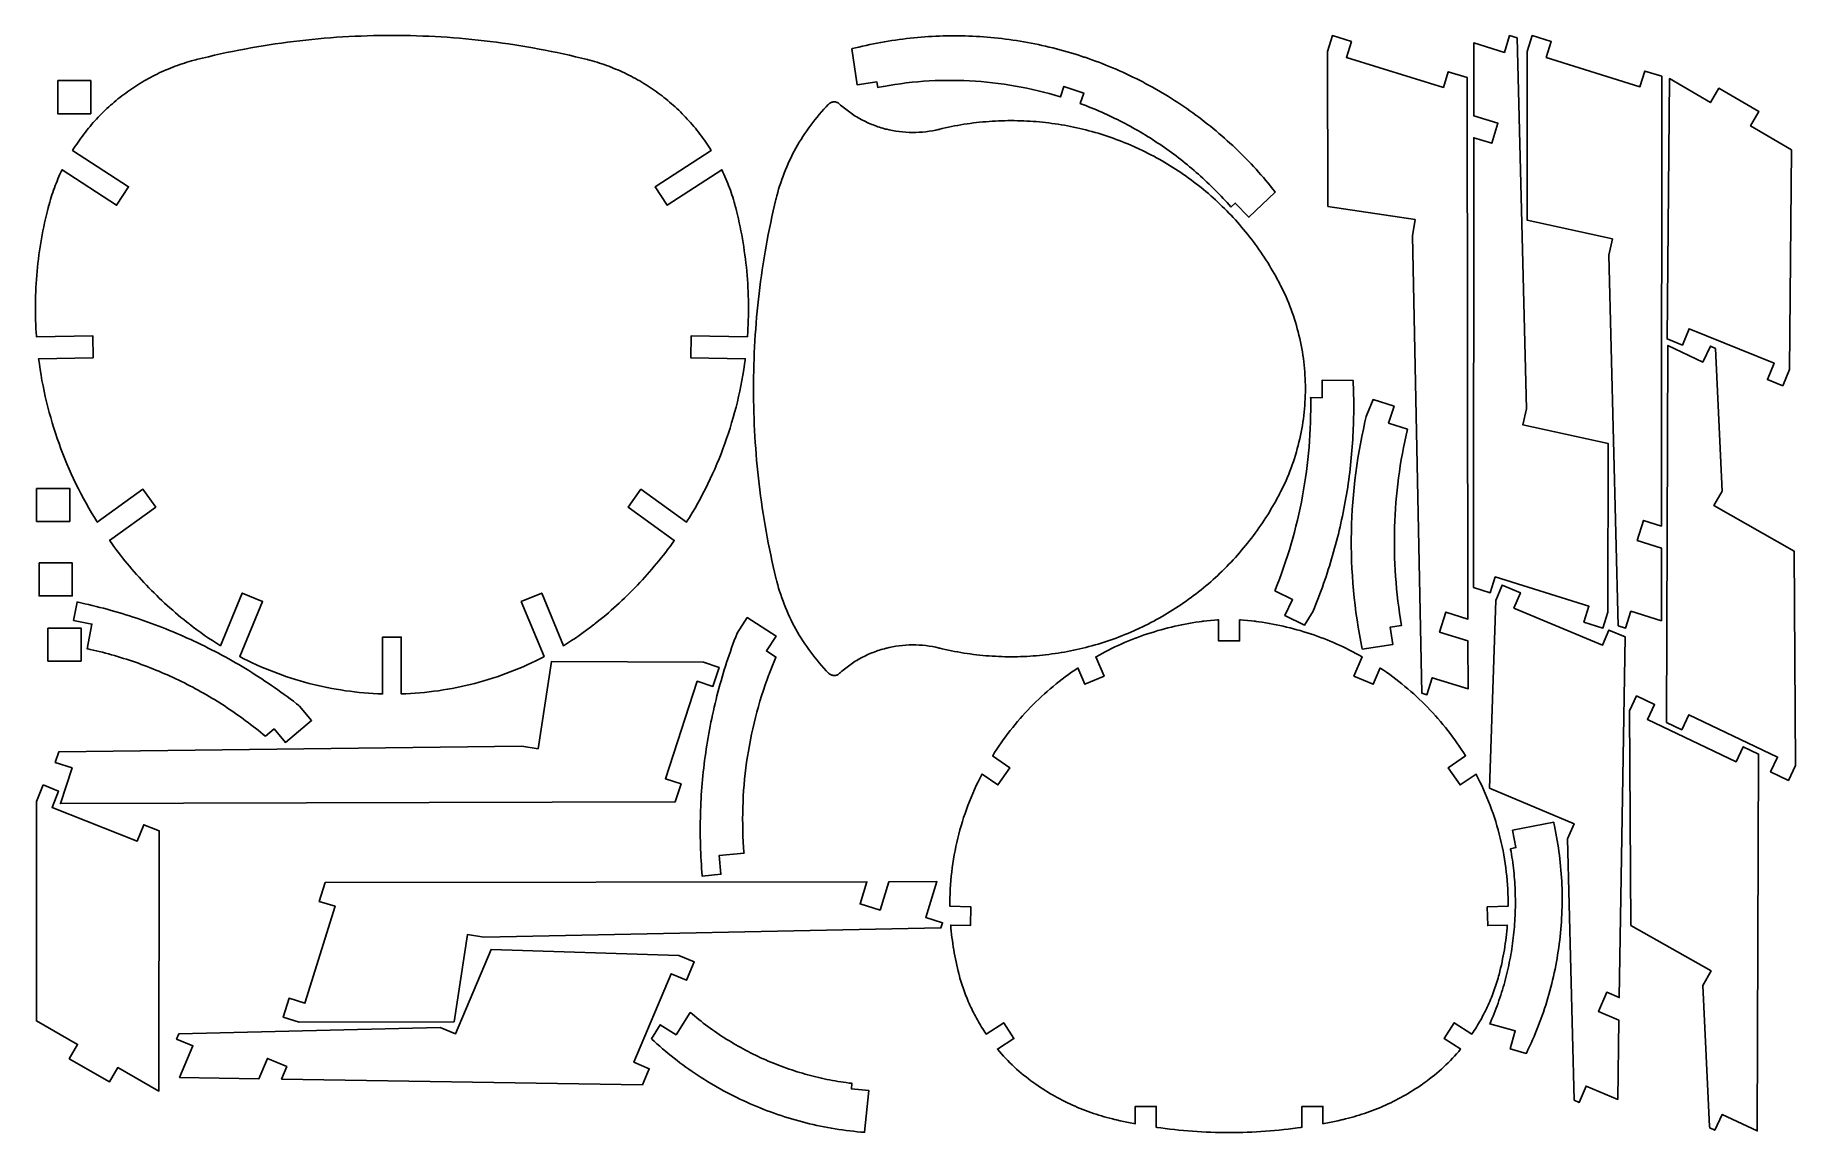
# Model space of a CAD drawing. Header units: metres. Extents: x 0 to 1595, y 0 to 995.
import ezdxf

# ---------------------------------------------------------------- set-up
doc = ezdxf.new("R2010")
doc.units = ezdxf.units.M

msp = doc.modelspace()

# ---------------------------------------------------------------- linework, layer by layer
for points in [[(139.76, 461.065, 0.4, 0.4, 0), (140.6, 460.407, 0.4, 0.4, 0), (143.14, 458.457, 0.4, 0.4, 0), (146.557, 455.897, 0.4, 0.4, 0), (150.011, 453.388, 0.4, 0.4, 0), (153.499, 450.928, 0.4, 0.4, 0), (157.022, 448.518, 0.4, 0.4, 0), (160.581, 446.158, 0.4, 0.4, 0), (164.174, 443.851, 0.4, 0.4, 0), (166.888, 442.153, 0.4, 0.4, 0), (167.799, 441.594, 0.4, 0.4, 0), (187.517, 489.2, 0.4, 0.4, 0), (205.994, 481.547, 0.4, 0.4, 0), (185.329, 431.657, 0.4, 0.4, 0), (186.267, 431.167, 0.4, 0.4, 0), (189.093, 429.724, 0.4, 0.4, 0), (192.879, 427.846, 0.4, 0.4, 0), (196.69, 426.022, 0.4, 0.4, 0), (200.524, 424.254, 0.4, 0.4, 0), (204.379, 422.542, 0.4, 0.4, 0), (208.257, 420.885, 0.4, 0.4, 0), (212.156, 419.285, 0.4, 0.4, 0), (216.075, 417.74, 0.4, 0.4, 0), (220.014, 416.251, 0.4, 0.4, 0), (223.972, 414.819, 0.4, 0.4, 0), (227.95, 413.444, 0.4, 0.4, 0), (231.946, 412.126, 0.4, 0.4, 0), (235.958, 410.864, 0.4, 0.4, 0), (239.987, 409.66, 0.4, 0.4, 0), (244.033, 408.511, 0.4, 0.4, 0), (248.094, 407.422, 0.4, 0.4, 0), (252.171, 406.389, 0.4, 0.4, 0), (256.261, 405.414, 0.4, 0.4, 0), (260.367, 404.497, 0.4, 0.4, 0), (264.485, 403.638, 0.4, 0.4, 0), (268.614, 402.836, 0.4, 0.4, 0), (272.757, 402.093, 0.4, 0.4, 0), (276.91, 401.41, 0.4, 0.4, 0), (281.074, 400.783, 0.4, 0.4, 0), (285.249, 400.217, 0.4, 0.4, 0), (289.432, 399.708, 0.4, 0.4, 0), (293.625, 399.26, 0.4, 0.4, 0), (297.826, 398.869, 0.4, 0.4, 0), (302.035, 398.54, 0.4, 0.4, 0), (306.25, 398.269, 0.4, 0.4, 0), (310.472, 398.058, 0.4, 0.4, 0), (313.643, 397.938, 0.4, 0.4, 0), (314.7, 397.907, 0.4, 0.4, 0), (314.7, 449.317, 0.4, 0.4, 0), (331.7, 449.317, 0.4, 0.4, 0), (331.7, 397.907, 0.4, 0.4, 0), (332.757, 397.938, 0.4, 0.4, 0), (335.928, 398.058, 0.4, 0.4, 0), (340.15, 398.269, 0.4, 0.4, 0), (344.365, 398.54, 0.4, 0.4, 0), (348.574, 398.869, 0.4, 0.4, 0), (352.775, 399.26, 0.4, 0.4, 0), (356.968, 399.708, 0.4, 0.4, 0), (361.151, 400.217, 0.4, 0.4, 0), (365.325, 400.783, 0.4, 0.4, 0), (369.49, 401.41, 0.4, 0.4, 0), (373.643, 402.093, 0.4, 0.4, 0), (377.786, 402.836, 0.4, 0.4, 0), (381.915, 403.638, 0.4, 0.4, 0), (386.033, 404.497, 0.4, 0.4, 0), (390.138, 405.414, 0.4, 0.4, 0), (394.229, 406.389, 0.4, 0.4, 0), (398.306, 407.422, 0.4, 0.4, 0), (402.367, 408.511, 0.4, 0.4, 0), (406.412, 409.66, 0.4, 0.4, 0), (410.442, 410.864, 0.4, 0.4, 0), (414.454, 412.126, 0.4, 0.4, 0), (418.45, 413.444, 0.4, 0.4, 0), (422.428, 414.819, 0.4, 0.4, 0), (426.386, 416.251, 0.4, 0.4, 0), (430.325, 417.74, 0.4, 0.4, 0), (434.244, 419.285, 0.4, 0.4, 0), (438.143, 420.885, 0.4, 0.4, 0), (442.021, 422.542, 0.4, 0.4, 0), (445.876, 424.254, 0.4, 0.4, 0), (449.71, 426.022, 0.4, 0.4, 0), (453.521, 427.846, 0.4, 0.4, 0), (457.307, 429.724, 0.4, 0.4, 0), (460.133, 431.167, 0.4, 0.4, 0), (461.071, 431.657, 0.4, 0.4, 0), (440.406, 481.547, 0.4, 0.4, 0), (458.883, 489.2, 0.4, 0.4, 0), (478.601, 441.594, 0.4, 0.4, 0), (479.512, 442.153, 0.4, 0.4, 0), (482.226, 443.851, 0.4, 0.4, 0), (485.819, 446.158, 0.4, 0.4, 0), (489.376, 448.518, 0.4, 0.4, 0), (492.901, 450.928, 0.4, 0.4, 0), (496.389, 453.388, 0.4, 0.4, 0), (499.843, 455.897, 0.4, 0.4, 0), (503.26, 458.457, 0.4, 0.4, 0), (505.8, 460.407, 0.4, 0.4, 0), (506.64, 461.065, 0.4, 0.4, 0), (507.289, 461.572, 0.4, 0.4, 0), (509.225, 463.107, 0.4, 0.4, 0), (511.79, 465.172, 0.4, 0.4, 0), (514.336, 467.26, 0.4, 0.4, 0), (516.863, 469.369, 0.4, 0.4, 0), (519.368, 471.501, 0.4, 0.4, 0), (521.854, 473.656, 0.4, 0.4, 0), (524.321, 475.832, 0.4, 0.4, 0), (526.767, 478.029, 0.4, 0.4, 0), (529.192, 480.249, 0.4, 0.4, 0), (531.597, 482.49, 0.4, 0.4, 0), (533.981, 484.753, 0.4, 0.4, 0), (536.344, 487.036, 0.4, 0.4, 0), (538.688, 489.34, 0.4, 0.4, 0), (541.008, 491.667, 0.4, 0.4, 0), (543.31, 494.012, 0.4, 0.4, 0), (545.589, 496.379, 0.4, 0.4, 0), (547.846, 498.767, 0.4, 0.4, 0), (550.082, 501.175, 0.4, 0.4, 0), (552.296, 503.603, 0.4, 0.4, 0), (554.489, 506.051, 0.4, 0.4, 0), (556.66, 508.519, 0.4, 0.4, 0), (558.807, 511.007, 0.4, 0.4, 0), (560.933, 513.514, 0.4, 0.4, 0), (563.036, 516.042, 0.4, 0.4, 0), (565.118, 518.588, 0.4, 0.4, 0), (567.176, 521.153, 0.4, 0.4, 0), (569.211, 523.738, 0.4, 0.4, 0), (571.224, 526.34, 0.4, 0.4, 0), (573.213, 528.963, 0.4, 0.4, 0), (575.179, 531.603, 0.4, 0.4, 0), (577.121, 534.261, 0.4, 0.4, 0), (578.564, 536.268, 0.4, 0.4, 0), (579.04, 536.939, 0.4, 0.4, 0), (537.149, 567.151, 0.4, 0.4, 0), (548.847, 583.374, 0.4, 0.4, 0), (590.171, 553.569, 0.4, 0.4, 0), (590.835, 554.622, 0.4, 0.4, 0), (592.794, 557.797, 0.4, 0.4, 0), (595.358, 562.056, 0.4, 0.4, 0), (597.863, 566.347, 0.4, 0.4, 0), (600.306, 570.668, 0.4, 0.4, 0), (602.689, 575.021, 0.4, 0.4, 0), (605.01, 579.404, 0.4, 0.4, 0), (607.271, 583.815, 0.4, 0.4, 0), (609.471, 588.256, 0.4, 0.4, 0), (611.61, 592.724, 0.4, 0.4, 0), (613.686, 597.219, 0.4, 0.4, 0), (615.701, 601.74, 0.4, 0.4, 0), (617.654, 606.289, 0.4, 0.4, 0), (619.544, 610.863, 0.4, 0.4, 0), (621.372, 615.46, 0.4, 0.4, 0), (623.137, 620.082, 0.4, 0.4, 0), (624.839, 624.726, 0.4, 0.4, 0), (626.476, 629.394, 0.4, 0.4, 0), (628.051, 634.085, 0.4, 0.4, 0), (629.563, 638.796, 0.4, 0.4, 0), (631.01, 643.529, 0.4, 0.4, 0), (632.393, 648.281, 0.4, 0.4, 0), (633.711, 653.053, 0.4, 0.4, 0), (634.965, 657.843, 0.4, 0.4, 0), (636.154, 662.651, 0.4, 0.4, 0), (637.278, 667.478, 0.4, 0.4, 0), (638.336, 672.321, 0.4, 0.4, 0), (639.328, 677.181, 0.4, 0.4, 0), (640.254, 682.056, 0.4, 0.4, 0), (641.115, 686.944, 0.4, 0.4, 0), (641.91, 691.849, 0.4, 0.4, 0), (642.637, 696.767, 0.4, 0.4, 0), (643.14, 700.464, 0.4, 0.4, 0), (643.297, 701.697, 0.4, 0.4, 0), (593.985, 702.558, 0.4, 0.4, 0), (594.333, 722.556, 0.4, 0.4, 0), (645.278, 721.665, 0.4, 0.4, 0), (645.343, 722.593, 0.4, 0.4, 0), (645.524, 725.378, 0.4, 0.4, 0), (645.731, 729.09, 0.4, 0.4, 0), (645.9, 732.804, 0.4, 0.4, 0), (646.032, 736.518, 0.4, 0.4, 0), (646.126, 740.232, 0.4, 0.4, 0), (646.182, 743.944, 0.4, 0.4, 0), (646.2, 747.658, 0.4, 0.4, 0), (646.181, 751.369, 0.4, 0.4, 0), (646.122, 755.081, 0.4, 0.4, 0), (646.026, 758.79, 0.4, 0.4, 0), (645.893, 762.497, 0.4, 0.4, 0), (645.722, 766.203, 0.4, 0.4, 0), (645.514, 769.906, 0.4, 0.4, 0), (645.267, 773.607, 0.4, 0.4, 0), (644.982, 777.304, 0.4, 0.4, 0), (644.66, 780.999, 0.4, 0.4, 0), (644.3, 784.69, 0.4, 0.4, 0), (643.904, 788.378, 0.4, 0.4, 0), (643.468, 792.061, 0.4, 0.4, 0), (642.996, 795.739, 0.4, 0.4, 0), (642.486, 799.414, 0.4, 0.4, 0), (641.939, 803.083, 0.4, 0.4, 0), (641.354, 806.747, 0.4, 0.4, 0), (640.732, 810.406, 0.4, 0.4, 0), (640.072, 814.058, 0.4, 0.4, 0), (639.375, 817.706, 0.4, 0.4, 0), (638.64, 821.346, 0.4, 0.4, 0), (637.868, 824.981, 0.4, 0.4, 0), (637.06, 828.607, 0.4, 0.4, 0), (636.213, 832.226, 0.4, 0.4, 0), (635.329, 835.839, 0.4, 0.4, 0), (634.643, 838.543, 0.4, 0.4, 0), (634.408, 839.443, 0.4, 0.4, 0), (634.267, 839.985, 0.4, 0.4, 0), (633.829, 841.604, 0.4, 0.4, 0), (633.226, 843.758, 0.4, 0.4, 0), (632.597, 845.904, 0.4, 0.4, 0), (631.942, 848.042, 0.4, 0.4, 0), (631.261, 850.171, 0.4, 0.4, 0), (630.556, 852.292, 0.4, 0.4, 0), (629.824, 854.404, 0.4, 0.4, 0), (629.068, 856.507, 0.4, 0.4, 0), (628.286, 858.601, 0.4, 0.4, 0), (627.479, 860.685, 0.4, 0.4, 0), (626.647, 862.76, 0.4, 0.4, 0), (625.79, 864.825, 0.4, 0.4, 0), (624.908, 866.879, 0.4, 0.4, 0), (624.001, 868.924, 0.4, 0.4, 0), (623.071, 870.957, 0.4, 0.4, 0), (622.357, 872.476, 0.4, 0.4, 0), (622.115, 872.981, 0.4, 0.4, 0), (572.7, 840.889, 0.4, 0.4, 0), (561.807, 857.662, 0.4, 0.4, 0), (612.478, 890.569, 0.4, 0.4, 0), (612.182, 891.049, 0.4, 0.4, 0), (611.279, 892.478, 0.4, 0.4, 0), (610.058, 894.368, 0.4, 0.4, 0), (608.817, 896.242, 0.4, 0.4, 0), (607.553, 898.099, 0.4, 0.4, 0), (606.269, 899.939, 0.4, 0.4, 0), (604.964, 901.761, 0.4, 0.4, 0), (603.639, 903.565, 0.4, 0.4, 0), (602.293, 905.353, 0.4, 0.4, 0), (600.926, 907.122, 0.4, 0.4, 0), (599.542, 908.874, 0.4, 0.4, 0), (598.135, 910.607, 0.4, 0.4, 0), (596.71, 912.321, 0.4, 0.4, 0), (595.265, 914.018, 0.4, 0.4, 0), (593.801, 915.696, 0.4, 0.4, 0), (592.318, 917.356, 0.4, 0.4, 0), (590.815, 918.996, 0.4, 0.4, 0), (589.296, 920.617, 0.4, 0.4, 0), (587.757, 922.219, 0.4, 0.4, 0), (586.199, 923.803, 0.4, 0.4, 0), (584.624, 925.367, 0.4, 0.4, 0), (583.031, 926.911, 0.4, 0.4, 0), (581.419, 928.436, 0.4, 0.4, 0), (579.792, 929.94, 0.4, 0.4, 0), (578.146, 931.426, 0.4, 0.4, 0), (576.483, 932.89, 0.4, 0.4, 0), (574.803, 934.335, 0.4, 0.4, 0), (573.107, 935.76, 0.4, 0.4, 0), (571.393, 937.164, 0.4, 0.4, 0), (569.664, 938.547, 0.4, 0.4, 0), (567.919, 939.91, 0.4, 0.4, 0), (566.157, 941.25, 0.4, 0.4, 0), (564.381, 942.571, 0.4, 0.4, 0), (562.588, 943.869, 0.4, 0.4, 0), (560.779, 945.147, 0.4, 0.4, 0), (558.957, 946.404, 0.4, 0.4, 0), (557.118, 947.639, 0.4, 0.4, 0), (555.265, 948.851, 0.4, 0.4, 0), (553.397, 950.043, 0.4, 0.4, 0), (551.515, 951.211, 0.4, 0.4, 0), (549.619, 952.358, 0.4, 0.4, 0), (547.708, 953.483, 0.4, 0.4, 0), (545.785, 954.585, 0.4, 0.4, 0), (543.847, 955.664, 0.4, 0.4, 0), (541.896, 956.721, 0.4, 0.4, 0), (539.931, 957.754, 0.4, 0.4, 0), (537.954, 958.765, 0.4, 0.4, 0), (535.964, 959.753, 0.4, 0.4, 0), (533.96, 960.717, 0.4, 0.4, 0), (531.944, 961.657, 0.4, 0.4, 0), (529.917, 962.574, 0.4, 0.4, 0), (527.876, 963.467, 0.4, 0.4, 0), (525.825, 964.336, 0.4, 0.4, 0), (523.761, 965.182, 0.4, 0.4, 0), (521.686, 966.003, 0.4, 0.4, 0), (519.6, 966.8, 0.4, 0.4, 0), (517.503, 967.572, 0.4, 0.4, 0), (515.394, 968.319, 0.4, 0.4, 0), (513.275, 969.043, 0.4, 0.4, 0), (511.144, 969.74, 0.4, 0.4, 0), (509.006, 970.414, 0.4, 0.4, 0), (506.854, 971.061, 0.4, 0.4, 0), (504.694, 971.685, 0.4, 0.4, 0), (502.524, 972.282, 0.4, 0.4, 0), (500.89, 972.714, 0.4, 0.4, 0), (500.344, 972.853, 0.4, 0.4, 0), (498.982, 973.196, 0.4, 0.4, 0), (494.89, 974.203, 0.4, 0.4, 0), (489.428, 975.508, 0.4, 0.4, 0), (483.957, 976.772, 0.4, 0.4, 0), (478.481, 977.993, 0.4, 0.4, 0), (472.996, 979.171, 0.4, 0.4, 0), (467.506, 980.307, 0.4, 0.4, 0), (462.007, 981.399, 0.4, 0.4, 0), (456.504, 982.449, 0.4, 0.4, 0), (450.994, 983.456, 0.4, 0.4, 0), (445.479, 984.419, 0.4, 0.4, 0), (439.958, 985.34, 0.4, 0.4, 0), (434.432, 986.218, 0.4, 0.4, 0), (428.901, 987.054, 0.4, 0.4, 0), (423.365, 987.846, 0.4, 0.4, 0), (417.826, 988.596, 0.4, 0.4, 0), (412.282, 989.303, 0.4, 0.4, 0), (406.733, 989.967, 0.4, 0.4, 0), (401.181, 990.587, 0.4, 0.4, 0), (395.625, 991.167, 0.4, 0.4, 0), (390.067, 991.701, 0.4, 0.4, 0), (384.506, 992.194, 0.4, 0.4, 0), (378.94, 992.644, 0.4, 0.4, 0), (373.374, 993.051, 0.4, 0.4, 0), (367.804, 993.415, 0.4, 0.4, 0), (362.233, 993.736, 0.4, 0.4, 0), (356.66, 994.015, 0.4, 0.4, 0), (351.086, 994.25, 0.4, 0.4, 0), (345.51, 994.443, 0.4, 0.4, 0), (339.933, 994.593, 0.4, 0.4, 0), (334.356, 994.7, 0.4, 0.4, 0), (328.778, 994.765, 0.4, 0.4, 0), (323.2, 994.786, 0.4, 0.4, 0), (317.622, 994.765, 0.4, 0.4, 0), (312.044, 994.7, 0.4, 0.4, 0), (306.467, 994.593, 0.4, 0.4, 0), (300.89, 994.443, 0.4, 0.4, 0), (295.314, 994.25, 0.4, 0.4, 0), (289.74, 994.015, 0.4, 0.4, 0), (284.167, 993.736, 0.4, 0.4, 0), (278.596, 993.415, 0.4, 0.4, 0), (273.026, 993.051, 0.4, 0.4, 0), (267.46, 992.644, 0.4, 0.4, 0), (261.894, 992.194, 0.4, 0.4, 0), (256.333, 991.701, 0.4, 0.4, 0), (250.775, 991.167, 0.4, 0.4, 0), (245.219, 990.587, 0.4, 0.4, 0), (239.667, 989.967, 0.4, 0.4, 0), (234.118, 989.303, 0.4, 0.4, 0), (228.574, 988.596, 0.4, 0.4, 0), (223.035, 987.846, 0.4, 0.4, 0), (217.499, 987.054, 0.4, 0.4, 0), (211.968, 986.218, 0.4, 0.4, 0), (206.442, 985.34, 0.4, 0.4, 0), (200.921, 984.419, 0.4, 0.4, 0), (195.406, 983.456, 0.4, 0.4, 0), (189.896, 982.449, 0.4, 0.4, 0), (184.393, 981.399, 0.4, 0.4, 0), (178.894, 980.307, 0.4, 0.4, 0), (173.404, 979.171, 0.4, 0.4, 0), (167.919, 977.993, 0.4, 0.4, 0), (162.443, 976.772, 0.4, 0.4, 0), (156.972, 975.508, 0.4, 0.4, 0), (151.51, 974.203, 0.4, 0.4, 0), (147.418, 973.196, 0.4, 0.4, 0), (146.056, 972.853, 0.4, 0.4, 0), (145.51, 972.714, 0.4, 0.4, 0), (143.876, 972.282, 0.4, 0.4, 0), (141.706, 971.685, 0.4, 0.4, 0), (139.546, 971.061, 0.4, 0.4, 0), (137.395, 970.414, 0.4, 0.4, 0), (135.255, 969.74, 0.4, 0.4, 0), (133.125, 969.043, 0.4, 0.4, 0), (131.006, 968.319, 0.4, 0.4, 0), (128.897, 967.572, 0.4, 0.4, 0), (126.8, 966.8, 0.4, 0.4, 0), (124.713, 966.003, 0.4, 0.4, 0), (122.638, 965.182, 0.4, 0.4, 0), (120.575, 964.336, 0.4, 0.4, 0), (118.523, 963.467, 0.4, 0.4, 0), (116.483, 962.574, 0.4, 0.4, 0), (114.455, 961.657, 0.4, 0.4, 0), (112.44, 960.717, 0.4, 0.4, 0), (110.437, 959.753, 0.4, 0.4, 0), (108.446, 958.765, 0.4, 0.4, 0), (106.469, 957.754, 0.4, 0.4, 0), (104.504, 956.721, 0.4, 0.4, 0), (102.553, 955.664, 0.4, 0.4, 0), (100.615, 954.585, 0.4, 0.4, 0), (98.6913, 953.483, 0.4, 0.4, 0), (96.781, 952.358, 0.4, 0.4, 0), (94.8847, 951.211, 0.4, 0.4, 0), (93.0026, 950.043, 0.4, 0.4, 0), (91.135, 948.851, 0.4, 0.4, 0), (89.2819, 947.639, 0.4, 0.4, 0), (87.4438, 946.404, 0.4, 0.4, 0), (85.6204, 945.147, 0.4, 0.4, 0), (83.8124, 943.869, 0.4, 0.4, 0), (82.0196, 942.571, 0.4, 0.4, 0), (80.2425, 941.25, 0.4, 0.4, 0), (78.4811, 939.91, 0.4, 0.4, 0), (76.7357, 938.547, 0.4, 0.4, 0), (75.0064, 937.164, 0.4, 0.4, 0), (73.2935, 935.76, 0.4, 0.4, 0), (71.5969, 934.335, 0.4, 0.4, 0), (69.9174, 932.89, 0.4, 0.4, 0), (68.2544, 931.426, 0.4, 0.4, 0), (66.6089, 929.94, 0.4, 0.4, 0), (64.9804, 928.436, 0.4, 0.4, 0), (63.3696, 926.911, 0.4, 0.4, 0), (61.7763, 925.367, 0.4, 0.4, 0), (60.2008, 923.803, 0.4, 0.4, 0), (58.6436, 922.219, 0.4, 0.4, 0), (57.1046, 920.617, 0.4, 0.4, 0), (55.584, 918.996, 0.4, 0.4, 0), (54.0821, 917.356, 0.4, 0.4, 0), (52.599, 915.696, 0.4, 0.4, 0), (51.135, 914.018, 0.4, 0.4, 0), (49.6901, 912.321, 0.4, 0.4, 0), (48.2647, 910.607, 0.4, 0.4, 0), (46.8589, 908.874, 0.4, 0.4, 0), (45.4729, 907.122, 0.4, 0.4, 0), (44.1069, 905.353, 0.4, 0.4, 0), (42.7611, 903.565, 0.4, 0.4, 0), (41.4357, 901.761, 0.4, 0.4, 0), (40.1307, 899.939, 0.4, 0.4, 0), (38.8467, 898.099, 0.4, 0.4, 0), (37.5835, 896.242, 0.4, 0.4, 0), (36.3415, 894.368, 0.4, 0.4, 0), (35.1208, 892.478, 0.4, 0.4, 0), (34.2186, 891.049, 0.4, 0.4, 0), (33.9217, 890.569, 0.4, 0.4, 0), (84.5932, 857.662, 0.4, 0.4, 0), (73.7004, 840.889, 0.4, 0.4, 0), (24.2847, 872.981, 0.4, 0.4, 0), (24.0428, 872.476, 0.4, 0.4, 0), (23.329, 870.957, 0.4, 0.4, 0), (22.3979, 868.924, 0.4, 0.4, 0), (21.4915, 866.879, 0.4, 0.4, 0), (20.6099, 864.825, 0.4, 0.4, 0), (19.7531, 862.76, 0.4, 0.4, 0), (18.9211, 860.685, 0.4, 0.4, 0), (18.1143, 858.601, 0.4, 0.4, 0), (17.3326, 856.507, 0.4, 0.4, 0), (16.576, 854.404, 0.4, 0.4, 0), (15.8447, 852.292, 0.4, 0.4, 0), (15.1387, 850.171, 0.4, 0.4, 0), (14.4583, 848.042, 0.4, 0.4, 0), (13.8033, 845.904, 0.4, 0.4, 0), (13.1738, 843.758, 0.4, 0.4, 0), (12.5702, 841.604, 0.4, 0.4, 0), (12.1334, 839.985, 0.4, 0.4, 0), (11.9922, 839.443, 0.4, 0.4, 0), (11.7573, 838.543, 0.4, 0.4, 0), (11.0711, 835.839, 0.4, 0.4, 0), (10.1874, 832.226, 0.4, 0.4, 0), (9.3409, 828.607, 0.4, 0.4, 0), (8.5317, 824.981, 0.4, 0.4, 0), (7.7598, 821.346, 0.4, 0.4, 0), (7.0252, 817.706, 0.4, 0.4, 0), (6.3281, 814.058, 0.4, 0.4, 0), (5.6683, 810.406, 0.4, 0.4, 0), (5.0459, 806.747, 0.4, 0.4, 0), (4.461, 803.083, 0.4, 0.4, 0), (3.9136, 799.414, 0.4, 0.4, 0), (3.4037, 795.739, 0.4, 0.4, 0), (2.9313, 792.061, 0.4, 0.4, 0), (2.4965, 788.378, 0.4, 0.4, 0), (2.0993, 784.69, 0.4, 0.4, 0), (1.7396, 780.999, 0.4, 0.4, 0), (1.4176, 777.304, 0.4, 0.4, 0), (1.1334, 773.607, 0.4, 0.4, 0), (0.8867, 769.906, 0.4, 0.4, 0), (0.6778, 766.203, 0.4, 0.4, 0), (0.5066, 762.497, 0.4, 0.4, 0), (0.3733, 758.79, 0.4, 0.4, 0), (0.2777, 755.081, 0.4, 0.4, 0), (0.2199, 751.369, 0.4, 0.4, 0), (0.2, 747.658, 0.4, 0.4, 0), (0.2179, 743.944, 0.4, 0.4, 0), (0.2738, 740.232, 0.4, 0.4, 0), (0.3676, 736.518, 0.4, 0.4, 0), (0.4994, 732.804, 0.4, 0.4, 0), (0.6692, 729.09, 0.4, 0.4, 0), (0.8769, 725.378, 0.4, 0.4, 0), (1.0565, 722.593, 0.4, 0.4, 0), (1.1227, 721.665, 0.4, 0.4, 0), (52.0667, 722.556, 0.4, 0.4, 0), (52.4158, 702.558, 0.4, 0.4, 0), (3.1023, 701.697, 0.4, 0.4, 0), (3.259, 700.464, 0.4, 0.4, 0), (3.763, 696.767, 0.4, 0.4, 0), (4.4906, 691.849, 0.4, 0.4, 0), (5.2848, 686.944, 0.4, 0.4, 0), (6.1453, 682.056, 0.4, 0.4, 0), (7.0719, 677.181, 0.4, 0.4, 0), (8.0645, 672.321, 0.4, 0.4, 0), (9.1226, 667.478, 0.4, 0.4, 0), (10.2462, 662.651, 0.4, 0.4, 0), (11.4349, 657.843, 0.4, 0.4, 0), (12.6886, 653.053, 0.4, 0.4, 0), (14.0069, 648.281, 0.4, 0.4, 0), (15.3899, 643.529, 0.4, 0.4, 0), (16.8369, 638.796, 0.4, 0.4, 0), (18.3481, 634.085, 0.4, 0.4, 0), (19.9229, 629.394, 0.4, 0.4, 0), (21.5614, 624.726, 0.4, 0.4, 0), (23.2632, 620.082, 0.4, 0.4, 0), (25.0281, 615.46, 0.4, 0.4, 0), (26.8557, 610.863, 0.4, 0.4, 0), (28.746, 606.289, 0.4, 0.4, 0), (30.6986, 601.74, 0.4, 0.4, 0), (32.7135, 597.219, 0.4, 0.4, 0), (34.7901, 592.724, 0.4, 0.4, 0), (36.9286, 588.256, 0.4, 0.4, 0), (39.1285, 583.815, 0.4, 0.4, 0), (41.3896, 579.404, 0.4, 0.4, 0), (43.7117, 575.021, 0.4, 0.4, 0), (46.0944, 570.668, 0.4, 0.4, 0), (48.5379, 566.347, 0.4, 0.4, 0), (51.0414, 562.056, 0.4, 0.4, 0), (53.6051, 557.797, 0.4, 0.4, 0), (55.5656, 554.622, 0.4, 0.4, 0), (56.2286, 553.569, 0.4, 0.4, 0), (97.5521, 583.374, 0.4, 0.4, 0), (109.251, 567.151, 0.4, 0.4, 0), (67.3601, 536.939, 0.4, 0.4, 0), (67.8368, 536.268, 0.4, 0.4, 0), (69.279, 534.261, 0.4, 0.4, 0), (71.2215, 531.603, 0.4, 0.4, 0), (73.1874, 528.963, 0.4, 0.4, 0), (75.1765, 526.34, 0.4, 0.4, 0), (77.1887, 523.738, 0.4, 0.4, 0), (79.2242, 521.153, 0.4, 0.4, 0), (81.2822, 518.588, 0.4, 0.4, 0), (83.3632, 516.042, 0.4, 0.4, 0), (85.4667, 513.514, 0.4, 0.4, 0), (87.5925, 511.007, 0.4, 0.4, 0), (89.7408, 508.519, 0.4, 0.4, 0), (91.9111, 506.051, 0.4, 0.4, 0), (94.1036, 503.603, 0.4, 0.4, 0), (96.3179, 501.175, 0.4, 0.4, 0), (98.5539, 498.767, 0.4, 0.4, 0), (100.812, 496.379, 0.4, 0.4, 0), (103.091, 494.012, 0.4, 0.4, 0), (105.391, 491.667, 0.4, 0.4, 0), (107.713, 489.34, 0.4, 0.4, 0), (110.055, 487.036, 0.4, 0.4, 0), (112.419, 484.753, 0.4, 0.4, 0), (114.803, 482.49, 0.4, 0.4, 0), (117.208, 480.249, 0.4, 0.4, 0), (119.634, 478.029, 0.4, 0.4, 0), (122.08, 475.832, 0.4, 0.4, 0), (124.546, 473.656, 0.4, 0.4, 0), (127.032, 471.501, 0.4, 0.4, 0), (129.538, 469.369, 0.4, 0.4, 0), (132.064, 467.26, 0.4, 0.4, 0), (134.61, 465.172, 0.4, 0.4, 0), (137.175, 463.107, 0.4, 0.4, 0), (139.111, 461.572, 0.4, 0.4, 0), (139.76, 461.065, 0.4, 0.4, 0)], [(739.817, 982.606, 0.4, 0.4, 0), (744.767, 949.979, 0.4, 0.4, 0), (762.563, 952.678, 0.4, 0.4, 0), (763.335, 947.582, 0.4, 0.4, 0), (764.624, 947.837, 0.4, 0.4, 0), (768.499, 948.565, 0.4, 0.4, 0), (773.672, 949.467, 0.4, 0.4, 0), (778.854, 950.288, 0.4, 0.4, 0), (784.044, 951.026, 0.4, 0.4, 0), (789.243, 951.686, 0.4, 0.4, 0), (794.446, 952.264, 0.4, 0.4, 0), (799.656, 952.761, 0.4, 0.4, 0), (804.868, 953.178, 0.4, 0.4, 0), (810.085, 953.514, 0.4, 0.4, 0), (815.304, 953.769, 0.4, 0.4, 0), (820.524, 953.944, 0.4, 0.4, 0), (825.746, 954.039, 0.4, 0.4, 0), (830.965, 954.054, 0.4, 0.4, 0), (836.185, 953.988, 0.4, 0.4, 0), (841.403, 953.84, 0.4, 0.4, 0), (846.617, 953.614, 0.4, 0.4, 0), (851.826, 953.307, 0.4, 0.4, 0), (857.031, 952.919, 0.4, 0.4, 0), (862.229, 952.451, 0.4, 0.4, 0), (867.421, 951.904, 0.4, 0.4, 0), (872.606, 951.276, 0.4, 0.4, 0), (877.781, 950.569, 0.4, 0.4, 0), (882.946, 949.782, 0.4, 0.4, 0), (888.101, 948.914, 0.4, 0.4, 0), (893.244, 947.967, 0.4, 0.4, 0), (898.375, 946.94, 0.4, 0.4, 0), (903.493, 945.833, 0.4, 0.4, 0), (908.596, 944.646, 0.4, 0.4, 0), (913.683, 943.381, 0.4, 0.4, 0), (918.754, 942.035, 0.4, 0.4, 0), (923.808, 940.608, 0.4, 0.4, 0), (927.589, 939.49, 0.4, 0.4, 0), (928.844, 939.104, 0.4, 0.4, 0), (932.049, 948.576, 0.4, 0.4, 0), (950.047, 942.489, 0.4, 0.4, 0), (946.843, 933.015, 0.4, 0.4, 0), (947.46, 932.788, 0.4, 0.4, 0), (949.306, 932.094, 0.4, 0.4, 0), (951.758, 931.154, 0.4, 0.4, 0), (954.204, 930.196, 0.4, 0.4, 0), (956.64, 929.219, 0.4, 0.4, 0), (959.068, 928.224, 0.4, 0.4, 0), (961.488, 927.21, 0.4, 0.4, 0), (963.897, 926.178, 0.4, 0.4, 0), (966.299, 925.128, 0.4, 0.4, 0), (968.692, 924.06, 0.4, 0.4, 0), (971.075, 922.974, 0.4, 0.4, 0), (973.449, 921.869, 0.4, 0.4, 0), (975.813, 920.747, 0.4, 0.4, 0), (978.168, 919.607, 0.4, 0.4, 0), (980.514, 918.449, 0.4, 0.4, 0), (982.85, 917.272, 0.4, 0.4, 0), (985.176, 916.079, 0.4, 0.4, 0), (987.493, 914.868, 0.4, 0.4, 0), (989.799, 913.639, 0.4, 0.4, 0), (992.096, 912.393, 0.4, 0.4, 0), (994.382, 911.129, 0.4, 0.4, 0), (996.658, 909.849, 0.4, 0.4, 0), (998.924, 908.55, 0.4, 0.4, 0), (1001.18, 907.235, 0.4, 0.4, 0), (1003.43, 905.901, 0.4, 0.4, 0), (1005.66, 904.551, 0.4, 0.4, 0), (1007.88, 903.185, 0.4, 0.4, 0), (1010.1, 901.801, 0.4, 0.4, 0), (1012.3, 900.4, 0.4, 0.4, 0), (1014.49, 898.983, 0.4, 0.4, 0), (1016.67, 897.549, 0.4, 0.4, 0), (1018.84, 896.097, 0.4, 0.4, 0), (1021, 894.631, 0.4, 0.4, 0), (1023.14, 893.146, 0.4, 0.4, 0), (1025.28, 891.646, 0.4, 0.4, 0), (1027.4, 890.129, 0.4, 0.4, 0), (1029.51, 888.594, 0.4, 0.4, 0), (1031.61, 887.046, 0.4, 0.4, 0), (1033.7, 885.479, 0.4, 0.4, 0), (1035.77, 883.897, 0.4, 0.4, 0), (1037.84, 882.299, 0.4, 0.4, 0), (1039.89, 880.685, 0.4, 0.4, 0), (1041.93, 879.054, 0.4, 0.4, 0), (1043.96, 877.408, 0.4, 0.4, 0), (1045.97, 875.746, 0.4, 0.4, 0), (1047.98, 874.068, 0.4, 0.4, 0), (1049.97, 872.375, 0.4, 0.4, 0), (1051.94, 870.665, 0.4, 0.4, 0), (1053.91, 868.942, 0.4, 0.4, 0), (1055.86, 867.201, 0.4, 0.4, 0), (1057.8, 865.446, 0.4, 0.4, 0), (1059.72, 863.675, 0.4, 0.4, 0), (1061.63, 861.887, 0.4, 0.4, 0), (1063.53, 860.086, 0.4, 0.4, 0), (1065.42, 858.269, 0.4, 0.4, 0), (1067.29, 856.438, 0.4, 0.4, 0), (1069.15, 854.592, 0.4, 0.4, 0), (1070.99, 852.729, 0.4, 0.4, 0), (1072.82, 850.853, 0.4, 0.4, 0), (1074.64, 848.961, 0.4, 0.4, 0), (1076.44, 847.054, 0.4, 0.4, 0), (1078.23, 845.133, 0.4, 0.4, 0), (1080.01, 843.197, 0.4, 0.4, 0), (1081.77, 841.247, 0.4, 0.4, 0), (1083.08, 839.775, 0.4, 0.4, 0), (1083.52, 839.282, 0.4, 0.4, 0), (1087.22, 842.863, 0.4, 0.4, 0), (1099.73, 829.914, 0.4, 0.4, 0), (1123.47, 852.838, 0.4, 0.4, 0), (1122.94, 853.501, 0.4, 0.4, 0), (1121.37, 855.481, 0.4, 0.4, 0), (1119.26, 858.104, 0.4, 0.4, 0), (1117.12, 860.706, 0.4, 0.4, 0), (1114.96, 863.286, 0.4, 0.4, 0), (1112.78, 865.844, 0.4, 0.4, 0), (1110.58, 868.382, 0.4, 0.4, 0), (1108.35, 870.899, 0.4, 0.4, 0), (1106.11, 873.393, 0.4, 0.4, 0), (1103.84, 875.867, 0.4, 0.4, 0), (1101.55, 878.318, 0.4, 0.4, 0), (1099.24, 880.747, 0.4, 0.4, 0), (1096.91, 883.154, 0.4, 0.4, 0), (1094.55, 885.539, 0.4, 0.4, 0), (1092.18, 887.901, 0.4, 0.4, 0), (1089.79, 890.242, 0.4, 0.4, 0), (1087.38, 892.558, 0.4, 0.4, 0), (1084.94, 894.854, 0.4, 0.4, 0), (1082.49, 897.125, 0.4, 0.4, 0), (1080.01, 899.375, 0.4, 0.4, 0), (1077.52, 901.601, 0.4, 0.4, 0), (1075.01, 903.804, 0.4, 0.4, 0), (1072.48, 905.983, 0.4, 0.4, 0), (1069.93, 908.14, 0.4, 0.4, 0), (1067.36, 910.272, 0.4, 0.4, 0), (1064.77, 912.382, 0.4, 0.4, 0), (1062.16, 914.467, 0.4, 0.4, 0), (1059.54, 916.529, 0.4, 0.4, 0), (1056.89, 918.567, 0.4, 0.4, 0), (1054.23, 920.579, 0.4, 0.4, 0), (1051.55, 922.569, 0.4, 0.4, 0), (1048.85, 924.533, 0.4, 0.4, 0), (1046.14, 926.474, 0.4, 0.4, 0), (1043.41, 928.39, 0.4, 0.4, 0), (1040.66, 930.281, 0.4, 0.4, 0), (1037.89, 932.147, 0.4, 0.4, 0), (1035.11, 933.989, 0.4, 0.4, 0), (1032.31, 935.806, 0.4, 0.4, 0), (1029.49, 937.596, 0.4, 0.4, 0), (1026.66, 939.361, 0.4, 0.4, 0), (1023.81, 941.103, 0.4, 0.4, 0), (1020.94, 942.817, 0.4, 0.4, 0), (1018.06, 944.507, 0.4, 0.4, 0), (1015.17, 946.169, 0.4, 0.4, 0), (1012.25, 947.807, 0.4, 0.4, 0), (1009.32, 949.418, 0.4, 0.4, 0), (1006.38, 951.004, 0.4, 0.4, 0), (1003.42, 952.564, 0.4, 0.4, 0), (1000.45, 954.096, 0.4, 0.4, 0), (997.462, 955.603, 0.4, 0.4, 0), (994.46, 957.082, 0.4, 0.4, 0), (991.443, 958.535, 0.4, 0.4, 0), (988.413, 959.961, 0.4, 0.4, 0), (985.367, 961.36, 0.4, 0.4, 0), (982.308, 962.732, 0.4, 0.4, 0), (979.236, 964.076, 0.4, 0.4, 0), (976.15, 965.394, 0.4, 0.4, 0), (973.05, 966.685, 0.4, 0.4, 0), (969.938, 967.947, 0.4, 0.4, 0), (966.813, 969.182, 0.4, 0.4, 0), (963.674, 970.389, 0.4, 0.4, 0), (960.522, 971.568, 0.4, 0.4, 0), (957.358, 972.719, 0.4, 0.4, 0), (954.182, 973.842, 0.4, 0.4, 0), (951.792, 974.667, 0.4, 0.4, 0), (950.994, 974.938, 0.4, 0.4, 0), (950.196, 975.207, 0.4, 0.4, 0), (947.796, 976.003, 0.4, 0.4, 0), (944.59, 977.039, 0.4, 0.4, 0), (941.378, 978.044, 0.4, 0.4, 0), (938.157, 979.019, 0.4, 0.4, 0), (934.931, 979.965, 0.4, 0.4, 0), (931.697, 980.882, 0.4, 0.4, 0), (928.457, 981.768, 0.4, 0.4, 0), (925.211, 982.625, 0.4, 0.4, 0), (921.958, 983.451, 0.4, 0.4, 0), (918.7, 984.247, 0.4, 0.4, 0), (915.438, 985.014, 0.4, 0.4, 0), (912.168, 985.75, 0.4, 0.4, 0), (908.893, 986.457, 0.4, 0.4, 0), (905.614, 987.133, 0.4, 0.4, 0), (902.331, 987.781, 0.4, 0.4, 0), (899.042, 988.397, 0.4, 0.4, 0), (895.749, 988.985, 0.4, 0.4, 0), (892.451, 989.54, 0.4, 0.4, 0), (889.15, 990.068, 0.4, 0.4, 0), (885.844, 990.564, 0.4, 0.4, 0), (882.536, 991.032, 0.4, 0.4, 0), (879.224, 991.468, 0.4, 0.4, 0), (875.908, 991.875, 0.4, 0.4, 0), (872.592, 992.251, 0.4, 0.4, 0), (869.271, 992.599, 0.4, 0.4, 0), (865.947, 992.915, 0.4, 0.4, 0), (862.621, 993.201, 0.4, 0.4, 0), (859.293, 993.458, 0.4, 0.4, 0), (855.964, 993.685, 0.4, 0.4, 0), (852.632, 993.881, 0.4, 0.4, 0), (849.3, 994.047, 0.4, 0.4, 0), (845.965, 994.183, 0.4, 0.4, 0), (842.631, 994.289, 0.4, 0.4, 0), (839.294, 994.365, 0.4, 0.4, 0), (835.957, 994.411, 0.4, 0.4, 0), (832.619, 994.426, 0.4, 0.4, 0), (829.282, 994.413, 0.4, 0.4, 0), (825.944, 994.367, 0.4, 0.4, 0), (822.607, 994.293, 0.4, 0.4, 0), (819.269, 994.188, 0.4, 0.4, 0), (815.933, 994.053, 0.4, 0.4, 0), (812.597, 993.887, 0.4, 0.4, 0), (809.262, 993.692, 0.4, 0.4, 0), (805.929, 993.467, 0.4, 0.4, 0), (802.596, 993.211, 0.4, 0.4, 0), (799.265, 992.925, 0.4, 0.4, 0), (795.936, 992.608, 0.4, 0.4, 0), (792.61, 992.262, 0.4, 0.4, 0), (789.285, 991.886, 0.4, 0.4, 0), (785.963, 991.479, 0.4, 0.4, 0), (782.643, 991.042, 0.4, 0.4, 0), (779.325, 990.575, 0.4, 0.4, 0), (776.011, 990.076, 0.4, 0.4, 0), (772.701, 989.549, 0.4, 0.4, 0), (769.394, 988.992, 0.4, 0.4, 0), (766.09, 988.403, 0.4, 0.4, 0), (762.79, 987.785, 0.4, 0.4, 0), (759.494, 987.136, 0.4, 0.4, 0), (756.203, 986.456, 0.4, 0.4, 0), (752.917, 985.747, 0.4, 0.4, 0), (749.635, 985.007, 0.4, 0.4, 0), (746.357, 984.236, 0.4, 0.4, 0), (743.085, 983.436, 0.4, 0.4, 0), (740.633, 982.817, 0.4, 0.4, 0), (739.817, 982.606, 0.4, 0.4, 0)], [(1171.11, 839.825, 0.4, 0.4, 0), (1250.2, 827.792, 0.4, 0.4, 0), (1247.94, 812.963, 0.4, 0.4, 0), (1256.18, 398.649, 0.4, 0.4, 0), (1260.96, 397.164, 0.4, 0.4, 0), (1265.71, 412.442, 0.4, 0.4, 0), (1298.18, 402.344, 0.4, 0.4, 0), (1298.12, 445.844, 0.4, 0.4, 0), (1272.4, 453.844, 0.4, 0.4, 0), (1278.04, 471.986, 0.4, 0.4, 0), (1298.1, 465.75, 0.4, 0.4, 0), (1297.48, 956.56, 0.4, 0.4, 0), (1280.29, 961.906, 0.4, 0.4, 0), (1275.84, 947.582, 0.4, 0.4, 0), (1187.99, 974.907, 0.4, 0.4, 0), (1192.45, 989.229, 0.4, 0.4, 0), (1175.26, 994.576, 0.4, 0.4, 0), (1170.8, 980.253, 0.4, 0.4, 0), (1171.11, 839.825, 0.4, 0.4, 0)], [(1342.55, 992.474, 0.4, 0.4, 0), (1335.88, 994.571, 0.4, 0.4, 0), (1331.08, 979.307, 0.4, 0.4, 0), (1303.41, 987.997, 0.4, 0.4, 0), (1303.37, 921.997, 0.4, 0.4, 0), (1325.31, 915.104, 0.4, 0.4, 0), (1319.62, 896.978, 0.4, 0.4, 0), (1303.35, 902.086, 0.4, 0.4, 0), (1303.07, 494.415, 0.4, 0.4, 0), (1318.33, 489.621, 0.4, 0.4, 0), (1322.82, 503.931, 0.4, 0.4, 0), (1407.74, 477.258, 0.4, 0.4, 0), (1403.24, 462.949, 0.4, 0.4, 0), (1420.42, 457.554, 0.4, 0.4, 0), (1424.9, 471.865, 0.4, 0.4, 0), (1425.01, 624.865, 0.4, 0.4, 0), (1347.84, 641.768, 0.4, 0.4, 0), (1351.05, 656.421, 0.4, 0.4, 0), (1342.55, 992.474, 0.4, 0.4, 0)], [(1473.47, 581.556, 0.4, 0.4, 0), (1473.74, 957.71, 0.4, 0.4, 0), (1458.47, 962.506, 0.4, 0.4, 0), (1453.97, 948.194, 0.4, 0.4, 0), (1369.07, 974.867, 0.4, 0.4, 0), (1373.56, 989.176, 0.4, 0.4, 0), (1356.39, 994.571, 0.4, 0.4, 0), (1351.89, 980.261, 0.4, 0.4, 0), (1351.79, 827.261, 0.4, 0.4, 0), (1428.96, 810.357, 0.4, 0.4, 0), (1425.75, 795.704, 0.4, 0.4, 0), (1434.25, 459.651, 0.4, 0.4, 0), (1440.93, 457.554, 0.4, 0.4, 0), (1445.72, 472.818, 0.4, 0.4, 0), (1473.39, 464.128, 0.4, 0.4, 0), (1473.43, 530.128, 0.4, 0.4, 0), (1451.49, 537.021, 0.4, 0.4, 0), (1457.18, 555.147, 0.4, 0.4, 0), (1473.44, 550.039, 0.4, 0.4, 0), (1473.47, 581.556, 0.4, 0.4, 0)], [(50.3817, 953.778, 0.4, 0.4, 0), (20.3817, 953.778, 0.4, 0.4, 0), (20.3817, 923.778, 0.4, 0.4, 0), (50.3817, 923.778, 0.4, 0.4, 0), (50.3817, 953.778, 0.4, 0.4, 0)], [(1583.32, 677.236, 0.4, 0.4, 0), (1589.33, 692.067, 0.4, 0.4, 0), (1591.19, 891.058, 0.4, 0.4, 0), (1554.13, 912.742, 0.4, 0.4, 0), (1561.69, 925.689, 0.4, 0.4, 0), (1525.44, 946.893, 0.4, 0.4, 0), (1517.86, 933.946, 0.4, 0.4, 0), (1480.79, 955.629, 0.4, 0.4, 0), (1478.58, 719.639, 0.4, 0.4, 0), (1492.49, 714.01, 0.4, 0.4, 0), (1498.49, 728.84, 0.4, 0.4, 0), (1575.43, 697.696, 0.4, 0.4, 0), (1569.42, 682.865, 0.4, 0.4, 0), (1583.32, 677.236, 0.4, 0.4, 0)], [(718.819, 416.671, 0.4, 0.4, 0), (718.938, 416.55, 0.4, 0.4, 0), (719.317, 416.208, 0.4, 0.4, 0), (719.851, 415.799, 0.4, 0.4, 0), (720.421, 415.444, 0.4, 0.4, 0), (721.021, 415.146, 0.4, 0.4, 0), (721.646, 414.907, 0.4, 0.4, 0), (722.293, 414.728, 0.4, 0.4, 0), (722.957, 414.612, 0.4, 0.4, 0), (723.464, 414.565, 0.4, 0.4, 0), (723.633, 414.56, 0.4, 0.4, 0), (723.803, 414.556, 0.4, 0.4, 0), (724.311, 414.574, 0.4, 0.4, 0), (724.981, 414.651, 0.4, 0.4, 0), (725.636, 414.793, 0.4, 0.4, 0), (726.275, 414.997, 0.4, 0.4, 0), (726.89, 415.261, 0.4, 0.4, 0), (727.479, 415.582, 0.4, 0.4, 0), (728.036, 415.961, 0.4, 0.4, 0), (728.433, 416.279, 0.4, 0.4, 0), (728.558, 416.394, 0.4, 0.4, 0), (728.84, 416.651, 0.4, 0.4, 0), (729.69, 417.415, 0.4, 0.4, 0), (730.838, 418.417, 0.4, 0.4, 0), (731.999, 419.4, 0.4, 0.4, 0), (733.174, 420.365, 0.4, 0.4, 0), (734.363, 421.311, 0.4, 0.4, 0), (735.565, 422.239, 0.4, 0.4, 0), (736.782, 423.146, 0.4, 0.4, 0), (738.011, 424.035, 0.4, 0.4, 0), (739.253, 424.904, 0.4, 0.4, 0), (740.508, 425.754, 0.4, 0.4, 0), (741.775, 426.585, 0.4, 0.4, 0), (743.054, 427.394, 0.4, 0.4, 0), (744.346, 428.186, 0.4, 0.4, 0), (745.649, 428.956, 0.4, 0.4, 0), (746.964, 429.707, 0.4, 0.4, 0), (748.29, 430.436, 0.4, 0.4, 0), (749.626, 431.146, 0.4, 0.4, 0), (750.975, 431.836, 0.4, 0.4, 0), (752.332, 432.504, 0.4, 0.4, 0), (753.701, 433.153, 0.4, 0.4, 0), (755.079, 433.779, 0.4, 0.4, 0), (756.468, 434.385, 0.4, 0.4, 0), (757.867, 434.969, 0.4, 0.4, 0), (759.274, 435.533, 0.4, 0.4, 0), (760.69, 436.076, 0.4, 0.4, 0), (762.117, 436.596, 0.4, 0.4, 0), (763.55, 437.096, 0.4, 0.4, 0), (764.993, 437.572, 0.4, 0.4, 0), (766.443, 438.028, 0.4, 0.4, 0), (767.903, 438.461, 0.4, 0.4, 0), (769.369, 438.872, 0.4, 0.4, 0), (770.474, 439.167, 0.4, 0.4, 0), (770.843, 439.261, 0.4, 0.4, 0), (771.581, 439.449, 0.4, 0.4, 0), (773.807, 439.969, 0.4, 0.4, 0), (776.786, 440.585, 0.4, 0.4, 0), (779.778, 441.108, 0.4, 0.4, 0), (782.782, 441.54, 0.4, 0.4, 0), (785.794, 441.878, 0.4, 0.4, 0), (788.814, 442.124, 0.4, 0.4, 0), (791.838, 442.276, 0.4, 0.4, 0), (794.865, 442.336, 0.4, 0.4, 0), (797.892, 442.304, 0.4, 0.4, 0), (800.918, 442.178, 0.4, 0.4, 0), (803.939, 441.96, 0.4, 0.4, 0), (806.954, 441.65, 0.4, 0.4, 0), (809.963, 441.246, 0.4, 0.4, 0), (812.958, 440.75, 0.4, 0.4, 0), (815.943, 440.161, 0.4, 0.4, 0), (818.174, 439.661, 0.4, 0.4, 0), (818.914, 439.479, 0.4, 0.4, 0), (819.615, 439.307, 0.4, 0.4, 0), (821.722, 438.804, 0.4, 0.4, 0), (824.535, 438.16, 0.4, 0.4, 0), (827.351, 437.546, 0.4, 0.4, 0), (830.172, 436.961, 0.4, 0.4, 0), (832.997, 436.407, 0.4, 0.4, 0), (835.825, 435.883, 0.4, 0.4, 0), (838.656, 435.389, 0.4, 0.4, 0), (841.49, 434.925, 0.4, 0.4, 0), (844.328, 434.492, 0.4, 0.4, 0), (847.168, 434.088, 0.4, 0.4, 0), (850.01, 433.714, 0.4, 0.4, 0), (852.854, 433.369, 0.4, 0.4, 0), (855.701, 433.056, 0.4, 0.4, 0), (858.549, 432.771, 0.4, 0.4, 0), (861.399, 432.517, 0.4, 0.4, 0), (864.25, 432.293, 0.4, 0.4, 0), (867.101, 432.099, 0.4, 0.4, 0), (869.954, 431.933, 0.4, 0.4, 0), (872.807, 431.799, 0.4, 0.4, 0), (875.66, 431.693, 0.4, 0.4, 0), (878.512, 431.618, 0.4, 0.4, 0), (881.367, 431.572, 0.4, 0.4, 0), (884.218, 431.557, 0.4, 0.4, 0), (887.071, 431.571, 0.4, 0.4, 0), (889.922, 431.614, 0.4, 0.4, 0), (892.772, 431.688, 0.4, 0.4, 0), (895.621, 431.79, 0.4, 0.4, 0), (898.467, 431.922, 0.4, 0.4, 0), (901.313, 432.085, 0.4, 0.4, 0), (904.156, 432.276, 0.4, 0.4, 0), (906.996, 432.497, 0.4, 0.4, 0), (909.835, 432.747, 0.4, 0.4, 0), (912.671, 433.028, 0.4, 0.4, 0), (915.503, 433.338, 0.4, 0.4, 0), (918.332, 433.676, 0.4, 0.4, 0), (921.158, 434.044, 0.4, 0.4, 0), (923.981, 434.443, 0.4, 0.4, 0), (926.799, 434.869, 0.4, 0.4, 0), (929.613, 435.326, 0.4, 0.4, 0), (932.422, 435.813, 0.4, 0.4, 0), (935.228, 436.328, 0.4, 0.4, 0), (938.028, 436.872, 0.4, 0.4, 0), (940.822, 437.446, 0.4, 0.4, 0), (943.613, 438.049, 0.4, 0.4, 0), (946.397, 438.682, 0.4, 0.4, 0), (949.175, 439.343, 0.4, 0.4, 0), (951.947, 440.033, 0.4, 0.4, 0), (954.714, 440.754, 0.4, 0.4, 0), (957.474, 441.503, 0.4, 0.4, 0), (960.226, 442.281, 0.4, 0.4, 0), (962.972, 443.088, 0.4, 0.4, 0), (965.711, 443.925, 0.4, 0.4, 0), (968.443, 444.79, 0.4, 0.4, 0), (971.167, 445.685, 0.4, 0.4, 0), (973.882, 446.608, 0.4, 0.4, 0), (976.59, 447.56, 0.4, 0.4, 0), (979.289, 448.542, 0.4, 0.4, 0), (981.979, 449.553, 0.4, 0.4, 0), (984.661, 450.592, 0.4, 0.4, 0), (987.335, 451.66, 0.4, 0.4, 0), (989.999, 452.757, 0.4, 0.4, 0), (992.653, 453.883, 0.4, 0.4, 0), (995.297, 455.037, 0.4, 0.4, 0), (997.274, 455.922, 0.4, 0.4, 0), (997.931, 456.221, 0.4, 0.4, 0), (998.587, 456.521, 0.4, 0.4, 0), (1000.55, 457.433, 0.4, 0.4, 0), (1003.16, 458.671, 0.4, 0.4, 0), (1005.75, 459.935, 0.4, 0.4, 0), (1008.33, 461.225, 0.4, 0.4, 0), (1010.89, 462.542, 0.4, 0.4, 0), (1013.43, 463.883, 0.4, 0.4, 0), (1015.96, 465.251, 0.4, 0.4, 0), (1018.47, 466.644, 0.4, 0.4, 0), (1020.97, 468.063, 0.4, 0.4, 0), (1023.44, 469.506, 0.4, 0.4, 0), (1025.91, 470.975, 0.4, 0.4, 0), (1028.35, 472.468, 0.4, 0.4, 0), (1030.78, 473.986, 0.4, 0.4, 0), (1033.19, 475.529, 0.4, 0.4, 0), (1035.58, 477.096, 0.4, 0.4, 0), (1037.96, 478.686, 0.4, 0.4, 0), (1040.32, 480.301, 0.4, 0.4, 0), (1042.66, 481.94, 0.4, 0.4, 0), (1044.98, 483.603, 0.4, 0.4, 0), (1047.28, 485.29, 0.4, 0.4, 0), (1049.57, 487, 0.4, 0.4, 0), (1051.84, 488.732, 0.4, 0.4, 0), (1054.08, 490.488, 0.4, 0.4, 0), (1056.31, 492.267, 0.4, 0.4, 0), (1058.52, 494.068, 0.4, 0.4, 0), (1060.72, 495.893, 0.4, 0.4, 0), (1062.89, 497.739, 0.4, 0.4, 0), (1065.04, 499.608, 0.4, 0.4, 0), (1067.17, 501.499, 0.4, 0.4, 0), (1069.28, 503.411, 0.4, 0.4, 0), (1071.38, 505.346, 0.4, 0.4, 0), (1073.45, 507.301, 0.4, 0.4, 0), (1075.5, 509.279, 0.4, 0.4, 0), (1077.53, 511.278, 0.4, 0.4, 0), (1079.54, 513.299, 0.4, 0.4, 0), (1081.53, 515.339, 0.4, 0.4, 0), (1083.5, 517.4, 0.4, 0.4, 0), (1085.44, 519.483, 0.4, 0.4, 0), (1087.37, 521.586, 0.4, 0.4, 0), (1089.27, 523.708, 0.4, 0.4, 0), (1091.15, 525.851, 0.4, 0.4, 0), (1093.01, 528.015, 0.4, 0.4, 0), (1094.85, 530.199, 0.4, 0.4, 0), (1096.67, 532.4, 0.4, 0.4, 0), (1098.46, 534.622, 0.4, 0.4, 0), (1100.23, 536.864, 0.4, 0.4, 0), (1101.98, 539.125, 0.4, 0.4, 0), (1103.7, 541.404, 0.4, 0.4, 0), (1105.4, 543.703, 0.4, 0.4, 0), (1107.08, 546.021, 0.4, 0.4, 0), (1108.73, 548.356, 0.4, 0.4, 0), (1110.36, 550.71, 0.4, 0.4, 0), (1111.97, 553.082, 0.4, 0.4, 0), (1113.55, 555.472, 0.4, 0.4, 0), (1115.11, 557.881, 0.4, 0.4, 0), (1116.65, 560.307, 0.4, 0.4, 0), (1118.16, 562.75, 0.4, 0.4, 0), (1119.64, 565.211, 0.4, 0.4, 0), (1121.1, 567.689, 0.4, 0.4, 0), (1122.54, 570.185, 0.4, 0.4, 0), (1123.95, 572.696, 0.4, 0.4, 0), (1125.33, 575.225, 0.4, 0.4, 0), (1126.69, 577.771, 0.4, 0.4, 0), (1127.69, 579.69, 0.4, 0.4, 0), (1128.02, 580.332, 0.4, 0.4, 0), (1128.37, 581.015, 0.4, 0.4, 0), (1129.41, 583.075, 0.4, 0.4, 0), (1130.75, 585.835, 0.4, 0.4, 0), (1132.05, 588.613, 0.4, 0.4, 0), (1133.3, 591.407, 0.4, 0.4, 0), (1134.52, 594.217, 0.4, 0.4, 0), (1135.69, 597.044, 0.4, 0.4, 0), (1136.82, 599.886, 0.4, 0.4, 0), (1137.9, 602.744, 0.4, 0.4, 0), (1138.94, 605.617, 0.4, 0.4, 0), (1139.94, 608.503, 0.4, 0.4, 0), (1140.9, 611.401, 0.4, 0.4, 0), (1141.82, 614.315, 0.4, 0.4, 0), (1142.68, 617.24, 0.4, 0.4, 0), (1143.51, 620.178, 0.4, 0.4, 0), (1144.29, 623.126, 0.4, 0.4, 0), (1145.03, 626.086, 0.4, 0.4, 0), (1145.73, 629.057, 0.4, 0.4, 0), (1146.38, 632.037, 0.4, 0.4, 0), (1146.99, 635.028, 0.4, 0.4, 0), (1147.55, 638.028, 0.4, 0.4, 0), (1148.07, 641.036, 0.4, 0.4, 0), (1148.54, 644.053, 0.4, 0.4, 0), (1148.97, 647.076, 0.4, 0.4, 0), (1149.36, 650.107, 0.4, 0.4, 0), (1149.7, 653.146, 0.4, 0.4, 0), (1149.99, 656.19, 0.4, 0.4, 0), (1150.24, 659.239, 0.4, 0.4, 0), (1150.45, 662.294, 0.4, 0.4, 0), (1150.61, 665.354, 0.4, 0.4, 0), (1150.72, 668.418, 0.4, 0.4, 0), (1150.79, 671.486, 0.4, 0.4, 0), (1150.81, 673.789, 0.4, 0.4, 0), (1150.81, 674.557, 0.4, 0.4, 0), (1150.81, 675.325, 0.4, 0.4, 0), (1150.79, 677.628, 0.4, 0.4, 0), (1150.72, 680.696, 0.4, 0.4, 0), (1150.61, 683.76, 0.4, 0.4, 0), (1150.45, 686.819, 0.4, 0.4, 0), (1150.24, 689.875, 0.4, 0.4, 0), (1149.99, 692.925, 0.4, 0.4, 0), (1149.7, 695.968, 0.4, 0.4, 0), (1149.36, 699.007, 0.4, 0.4, 0), (1148.97, 702.037, 0.4, 0.4, 0), (1148.54, 705.061, 0.4, 0.4, 0), (1148.07, 708.078, 0.4, 0.4, 0), (1147.55, 711.086, 0.4, 0.4, 0), (1146.99, 714.086, 0.4, 0.4, 0), (1146.38, 717.076, 0.4, 0.4, 0), (1145.73, 720.057, 0.4, 0.4, 0), (1145.03, 723.028, 0.4, 0.4, 0), (1144.29, 725.988, 0.4, 0.4, 0), (1143.51, 728.936, 0.4, 0.4, 0), (1142.68, 731.874, 0.4, 0.4, 0), (1141.82, 734.8, 0.4, 0.4, 0), (1140.9, 737.713, 0.4, 0.4, 0), (1139.94, 740.611, 0.4, 0.4, 0), (1138.94, 743.497, 0.4, 0.4, 0), (1137.9, 746.369, 0.4, 0.4, 0), (1136.82, 749.228, 0.4, 0.4, 0), (1135.69, 752.069, 0.4, 0.4, 0), (1134.52, 754.897, 0.4, 0.4, 0), (1133.3, 757.707, 0.4, 0.4, 0), (1132.05, 760.501, 0.4, 0.4, 0), (1130.75, 763.279, 0.4, 0.4, 0), (1129.41, 766.039, 0.4, 0.4, 0), (1128.37, 768.099, 0.4, 0.4, 0), (1128.02, 768.782, 0.4, 0.4, 0), (1127.69, 769.424, 0.4, 0.4, 0), (1126.69, 771.343, 0.4, 0.4, 0), (1125.33, 773.889, 0.4, 0.4, 0), (1123.95, 776.418, 0.4, 0.4, 0), (1122.54, 778.929, 0.4, 0.4, 0), (1121.1, 781.425, 0.4, 0.4, 0), (1119.64, 783.903, 0.4, 0.4, 0), (1118.16, 786.364, 0.4, 0.4, 0), (1116.65, 788.807, 0.4, 0.4, 0), (1115.11, 791.233, 0.4, 0.4, 0), (1113.55, 793.642, 0.4, 0.4, 0), (1111.97, 796.032, 0.4, 0.4, 0), (1110.36, 798.404, 0.4, 0.4, 0), (1108.73, 800.758, 0.4, 0.4, 0), (1107.08, 803.094, 0.4, 0.4, 0), (1105.4, 805.411, 0.4, 0.4, 0), (1103.7, 807.71, 0.4, 0.4, 0), (1101.98, 809.989, 0.4, 0.4, 0), (1100.23, 812.25, 0.4, 0.4, 0), (1098.46, 814.492, 0.4, 0.4, 0), (1096.67, 816.714, 0.4, 0.4, 0), (1094.85, 818.917, 0.4, 0.4, 0), (1093.01, 821.099, 0.4, 0.4, 0), (1091.15, 823.262, 0.4, 0.4, 0), (1089.27, 825.406, 0.4, 0.4, 0), (1087.37, 827.528, 0.4, 0.4, 0), (1085.44, 829.631, 0.4, 0.4, 0), (1083.5, 831.714, 0.4, 0.4, 0), (1081.53, 833.775, 0.4, 0.4, 0), (1079.54, 835.817, 0.4, 0.4, 0), (1077.53, 837.836, 0.4, 0.4, 0), (1075.5, 839.835, 0.4, 0.4, 0), (1073.45, 841.813, 0.4, 0.4, 0), (1071.38, 843.768, 0.4, 0.4, 0), (1069.28, 845.703, 0.4, 0.4, 0), (1067.17, 847.615, 0.4, 0.4, 0), (1065.04, 849.507, 0.4, 0.4, 0), (1062.89, 851.375, 0.4, 0.4, 0), (1060.72, 853.222, 0.4, 0.4, 0), (1058.52, 855.046, 0.4, 0.4, 0), (1056.31, 856.847, 0.4, 0.4, 0), (1054.08, 858.626, 0.4, 0.4, 0), (1051.84, 860.382, 0.4, 0.4, 0), (1049.57, 862.115, 0.4, 0.4, 0), (1047.28, 863.825, 0.4, 0.4, 0), (1044.98, 865.511, 0.4, 0.4, 0), (1042.66, 867.174, 0.4, 0.4, 0), (1040.32, 868.813, 0.4, 0.4, 0), (1037.96, 870.428, 0.4, 0.4, 0), (1035.58, 872.018, 0.4, 0.4, 0), (1033.19, 873.586, 0.4, 0.4, 0), (1030.78, 875.128, 0.4, 0.4, 0), (1028.35, 876.646, 0.4, 0.4, 0), (1025.91, 878.139, 0.4, 0.4, 0), (1023.44, 879.608, 0.4, 0.4, 0), (1020.97, 881.051, 0.4, 0.4, 0), (1018.47, 882.469, 0.4, 0.4, 0), (1015.96, 883.864, 0.4, 0.4, 0), (1013.43, 885.231, 0.4, 0.4, 0), (1010.89, 886.572, 0.4, 0.4, 0), (1008.33, 887.889, 0.4, 0.4, 0), (1005.75, 889.179, 0.4, 0.4, 0), (1003.16, 890.443, 0.4, 0.4, 0), (1000.55, 891.681, 0.4, 0.4, 0), (998.587, 892.593, 0.4, 0.4, 0), (997.931, 892.893, 0.4, 0.4, 0), (997.274, 893.192, 0.4, 0.4, 0), (995.297, 894.076, 0.4, 0.4, 0), (992.653, 895.231, 0.4, 0.4, 0), (989.999, 896.357, 0.4, 0.4, 0), (987.335, 897.454, 0.4, 0.4, 0), (984.661, 898.522, 0.4, 0.4, 0), (981.979, 899.561, 0.4, 0.4, 0), (979.289, 900.572, 0.4, 0.4, 0), (976.59, 901.554, 0.4, 0.4, 0), (973.882, 902.506, 0.4, 0.4, 0), (971.167, 903.429, 0.4, 0.4, 0), (968.443, 904.324, 0.4, 0.4, 0), (965.711, 905.189, 0.4, 0.4, 0), (962.972, 906.026, 0.4, 0.4, 0), (960.226, 906.833, 0.4, 0.4, 0), (957.474, 907.611, 0.4, 0.4, 0), (954.714, 908.361, 0.4, 0.4, 0), (951.947, 909.081, 0.4, 0.4, 0), (949.175, 909.771, 0.4, 0.4, 0), (946.397, 910.433, 0.4, 0.4, 0), (943.613, 911.065, 0.4, 0.4, 0), (940.822, 911.668, 0.4, 0.4, 0), (938.028, 912.242, 0.4, 0.4, 0), (935.228, 912.786, 0.4, 0.4, 0), (932.422, 913.301, 0.4, 0.4, 0), (929.613, 913.788, 0.4, 0.4, 0), (926.799, 914.244, 0.4, 0.4, 0), (923.981, 914.672, 0.4, 0.4, 0), (921.158, 915.069, 0.4, 0.4, 0), (918.332, 915.438, 0.4, 0.4, 0), (915.503, 915.776, 0.4, 0.4, 0), (912.671, 916.086, 0.4, 0.4, 0), (909.835, 916.367, 0.4, 0.4, 0), (906.996, 916.617, 0.4, 0.4, 0), (904.156, 916.837, 0.4, 0.4, 0), (901.313, 917.029, 0.4, 0.4, 0), (898.467, 917.192, 0.4, 0.4, 0), (895.621, 917.324, 0.4, 0.4, 0), (892.772, 917.426, 0.4, 0.4, 0), (889.922, 917.5, 0.4, 0.4, 0), (887.071, 917.543, 0.4, 0.4, 0), (884.218, 917.557, 0.4, 0.4, 0), (881.367, 917.542, 0.4, 0.4, 0), (878.512, 917.496, 0.4, 0.4, 0), (875.66, 917.421, 0.4, 0.4, 0), (872.807, 917.315, 0.4, 0.4, 0), (869.954, 917.181, 0.4, 0.4, 0), (867.101, 917.015, 0.4, 0.4, 0), (864.25, 916.821, 0.4, 0.4, 0), (861.399, 916.597, 0.4, 0.4, 0), (858.549, 916.343, 0.4, 0.4, 0), (855.701, 916.058, 0.4, 0.4, 0), (852.854, 915.744, 0.4, 0.4, 0), (850.01, 915.4, 0.4, 0.4, 0), (847.168, 915.026, 0.4, 0.4, 0), (844.328, 914.622, 0.4, 0.4, 0), (841.49, 914.189, 0.4, 0.4, 0), (838.656, 913.725, 0.4, 0.4, 0), (835.825, 913.231, 0.4, 0.4, 0), (832.997, 912.707, 0.4, 0.4, 0), (830.172, 912.153, 0.4, 0.4, 0), (827.351, 911.568, 0.4, 0.4, 0), (824.535, 910.954, 0.4, 0.4, 0), (821.722, 910.31, 0.4, 0.4, 0), (819.615, 909.807, 0.4, 0.4, 0), (818.914, 909.635, 0.4, 0.4, 0), (818.174, 909.453, 0.4, 0.4, 0), (815.943, 908.953, 0.4, 0.4, 0), (812.958, 908.364, 0.4, 0.4, 0), (809.963, 907.868, 0.4, 0.4, 0), (806.954, 907.464, 0.4, 0.4, 0), (803.939, 907.154, 0.4, 0.4, 0), (800.918, 906.936, 0.4, 0.4, 0), (797.892, 906.811, 0.4, 0.4, 0), (794.865, 906.778, 0.4, 0.4, 0), (791.838, 906.838, 0.4, 0.4, 0), (788.814, 906.99, 0.4, 0.4, 0), (785.794, 907.236, 0.4, 0.4, 0), (782.782, 907.575, 0.4, 0.4, 0), (779.778, 908.006, 0.4, 0.4, 0), (776.786, 908.529, 0.4, 0.4, 0), (773.807, 909.144, 0.4, 0.4, 0), (771.581, 909.665, 0.4, 0.4, 0), (770.843, 909.853, 0.4, 0.4, 0), (770.474, 909.947, 0.4, 0.4, 0), (769.369, 910.242, 0.4, 0.4, 0), (767.903, 910.653, 0.4, 0.4, 0), (766.443, 911.086, 0.4, 0.4, 0), (764.993, 911.542, 0.4, 0.4, 0), (763.55, 912.018, 0.4, 0.4, 0), (762.117, 912.518, 0.4, 0.4, 0), (760.69, 913.039, 0.4, 0.4, 0), (759.274, 913.581, 0.4, 0.4, 0), (757.867, 914.144, 0.4, 0.4, 0), (756.468, 914.729, 0.4, 0.4, 0), (755.079, 915.335, 0.4, 0.4, 0), (753.701, 915.961, 0.4, 0.4, 0), (752.332, 916.61, 0.4, 0.4, 0), (750.975, 917.278, 0.4, 0.4, 0), (749.626, 917.968, 0.4, 0.4, 0), (748.29, 918.678, 0.4, 0.4, 0), (746.964, 919.407, 0.4, 0.4, 0), (745.649, 920.158, 0.4, 0.4, 0), (744.346, 920.929, 0.4, 0.4, 0), (743.054, 921.719, 0.4, 0.4, 0), (741.775, 922.529, 0.4, 0.4, 0), (740.508, 923.36, 0.4, 0.4, 0), (739.253, 924.21, 0.4, 0.4, 0), (738.011, 925.079, 0.4, 0.4, 0), (736.782, 925.968, 0.4, 0.4, 0), (735.565, 926.875, 0.4, 0.4, 0), (734.363, 927.803, 0.4, 0.4, 0), (733.174, 928.749, 0.4, 0.4, 0), (731.999, 929.714, 0.4, 0.4, 0), (730.838, 930.697, 0.4, 0.4, 0), (729.69, 931.699, 0.4, 0.4, 0), (728.84, 932.462, 0.4, 0.4, 0), (728.558, 932.719, 0.4, 0.4, 0), (728.433, 932.835, 0.4, 0.4, 0), (728.036, 933.153, 0.4, 0.4, 0), (727.479, 933.532, 0.4, 0.4, 0), (726.89, 933.854, 0.4, 0.4, 0), (726.275, 934.117, 0.4, 0.4, 0), (725.636, 934.321, 0.4, 0.4, 0), (724.981, 934.462, 0.4, 0.4, 0), (724.311, 934.54, 0.4, 0.4, 0), (723.803, 934.56, 0.4, 0.4, 0), (723.633, 934.554, 0.4, 0.4, 0), (723.464, 934.55, 0.4, 0.4, 0), (722.957, 934.501, 0.4, 0.4, 0), (722.293, 934.386, 0.4, 0.4, 0), (721.646, 934.207, 0.4, 0.4, 0), (721.021, 933.968, 0.4, 0.4, 0), (720.421, 933.669, 0.4, 0.4, 0), (719.851, 933.315, 0.4, 0.4, 0), (719.317, 932.906, 0.4, 0.4, 0), (718.938, 932.565, 0.4, 0.4, 0), (718.819, 932.443, 0.4, 0.4, 0), (718.272, 931.882, 0.4, 0.4, 0), (716.651, 930.181, 0.4, 0.4, 0), (714.524, 927.886, 0.4, 0.4, 0), (712.436, 925.557, 0.4, 0.4, 0), (710.39, 923.194, 0.4, 0.4, 0), (708.386, 920.801, 0.4, 0.4, 0), (706.424, 918.376, 0.4, 0.4, 0), (704.504, 915.921, 0.4, 0.4, 0), (702.626, 913.436, 0.4, 0.4, 0), (700.792, 910.919, 0.4, 0.4, 0), (699, 908.375, 0.4, 0.4, 0), (697.253, 905.803, 0.4, 0.4, 0), (695.549, 903.201, 0.4, 0.4, 0), (693.887, 900.572, 0.4, 0.4, 0), (692.272, 897.918, 0.4, 0.4, 0), (690.701, 895.236, 0.4, 0.4, 0), (689.175, 892.529, 0.4, 0.4, 0), (687.696, 889.797, 0.4, 0.4, 0), (686.26, 887.04, 0.4, 0.4, 0), (684.872, 884.26, 0.4, 0.4, 0), (683.529, 881.456, 0.4, 0.4, 0), (682.233, 878.629, 0.4, 0.4, 0), (680.985, 875.781, 0.4, 0.4, 0), (679.783, 872.91, 0.4, 0.4, 0), (678.629, 870.018, 0.4, 0.4, 0), (677.522, 867.106, 0.4, 0.4, 0), (676.464, 864.174, 0.4, 0.4, 0), (675.456, 861.222, 0.4, 0.4, 0), (674.494, 858.251, 0.4, 0.4, 0), (673.583, 855.264, 0.4, 0.4, 0), (672.721, 852.257, 0.4, 0.4, 0), (671.91, 849.235, 0.4, 0.4, 0), (671.332, 846.956, 0.4, 0.4, 0), (671.147, 846.194, 0.4, 0.4, 0), (670.829, 844.878, 0.4, 0.4, 0), (669.893, 840.922, 0.4, 0.4, 0), (668.679, 835.64, 0.4, 0.4, 0), (667.506, 830.353, 0.4, 0.4, 0), (666.369, 825.056, 0.4, 0.4, 0), (665.275, 819.751, 0.4, 0.4, 0), (664.219, 814.44, 0.4, 0.4, 0), (663.204, 809.122, 0.4, 0.4, 0), (662.228, 803.797, 0.4, 0.4, 0), (661.292, 798.467, 0.4, 0.4, 0), (660.396, 793.129, 0.4, 0.4, 0), (659.539, 787.785, 0.4, 0.4, 0), (658.722, 782.436, 0.4, 0.4, 0), (657.946, 777.081, 0.4, 0.4, 0), (657.21, 771.719, 0.4, 0.4, 0), (656.512, 766.354, 0.4, 0.4, 0), (655.856, 760.983, 0.4, 0.4, 0), (655.24, 755.607, 0.4, 0.4, 0), (654.662, 750.228, 0.4, 0.4, 0), (654.126, 744.843, 0.4, 0.4, 0), (653.631, 739.454, 0.4, 0.4, 0), (653.174, 734.063, 0.4, 0.4, 0), (652.758, 728.667, 0.4, 0.4, 0), (652.382, 723.267, 0.4, 0.4, 0), (652.046, 717.864, 0.4, 0.4, 0), (651.751, 712.458, 0.4, 0.4, 0), (651.496, 707.051, 0.4, 0.4, 0), (651.281, 701.64, 0.4, 0.4, 0), (651.107, 696.228, 0.4, 0.4, 0), (650.972, 690.813, 0.4, 0.4, 0), (650.879, 685.396, 0.4, 0.4, 0), (650.825, 679.976, 0.4, 0.4, 0), (650.81, 675.912, 0.4, 0.4, 0), (650.813, 674.557, 0.4, 0.4, 0), (650.81, 673.201, 0.4, 0.4, 0), (650.825, 669.137, 0.4, 0.4, 0), (650.879, 663.719, 0.4, 0.4, 0), (650.972, 658.301, 0.4, 0.4, 0), (651.107, 652.887, 0.4, 0.4, 0), (651.281, 647.474, 0.4, 0.4, 0), (651.496, 642.064, 0.4, 0.4, 0), (651.751, 636.656, 0.4, 0.4, 0), (652.046, 631.25, 0.4, 0.4, 0), (652.382, 625.847, 0.4, 0.4, 0), (652.758, 620.447, 0.4, 0.4, 0), (653.174, 615.051, 0.4, 0.4, 0), (653.631, 609.66, 0.4, 0.4, 0), (654.126, 604.271, 0.4, 0.4, 0), (654.662, 598.886, 0.4, 0.4, 0), (655.24, 593.507, 0.4, 0.4, 0), (655.856, 588.131, 0.4, 0.4, 0), (656.512, 582.76, 0.4, 0.4, 0), (657.21, 577.394, 0.4, 0.4, 0), (657.946, 572.033, 0.4, 0.4, 0), (658.722, 566.679, 0.4, 0.4, 0), (659.539, 561.329, 0.4, 0.4, 0), (660.396, 555.985, 0.4, 0.4, 0), (661.292, 550.647, 0.4, 0.4, 0), (662.228, 545.317, 0.4, 0.4, 0), (663.204, 539.992, 0.4, 0.4, 0), (664.219, 534.674, 0.4, 0.4, 0), (665.275, 529.363, 0.4, 0.4, 0), (666.369, 524.058, 0.4, 0.4, 0), (667.506, 518.762, 0.4, 0.4, 0), (668.679, 513.474, 0.4, 0.4, 0), (669.893, 508.192, 0.4, 0.4, 0), (670.829, 504.236, 0.4, 0.4, 0), (671.147, 502.919, 0.4, 0.4, 0), (671.332, 502.158, 0.4, 0.4, 0), (671.91, 499.879, 0.4, 0.4, 0), (672.721, 496.857, 0.4, 0.4, 0), (673.583, 493.85, 0.4, 0.4, 0), (674.494, 490.863, 0.4, 0.4, 0), (675.456, 487.892, 0.4, 0.4, 0), (676.464, 484.94, 0.4, 0.4, 0), (677.522, 482.008, 0.4, 0.4, 0), (678.629, 479.096, 0.4, 0.4, 0), (679.783, 476.204, 0.4, 0.4, 0), (680.985, 473.333, 0.4, 0.4, 0), (682.233, 470.485, 0.4, 0.4, 0), (683.529, 467.658, 0.4, 0.4, 0), (684.872, 464.854, 0.4, 0.4, 0), (686.26, 462.074, 0.4, 0.4, 0), (687.696, 459.317, 0.4, 0.4, 0), (689.175, 456.585, 0.4, 0.4, 0), (690.701, 453.878, 0.4, 0.4, 0), (692.272, 451.196, 0.4, 0.4, 0), (693.887, 448.542, 0.4, 0.4, 0), (695.549, 445.912, 0.4, 0.4, 0), (697.253, 443.311, 0.4, 0.4, 0), (699, 440.739, 0.4, 0.4, 0), (700.792, 438.194, 0.4, 0.4, 0), (702.626, 435.679, 0.4, 0.4, 0), (704.504, 433.193, 0.4, 0.4, 0), (706.424, 430.737, 0.4, 0.4, 0), (708.386, 428.313, 0.4, 0.4, 0), (710.39, 425.919, 0.4, 0.4, 0), (712.436, 423.557, 0.4, 0.4, 0), (714.524, 421.229, 0.4, 0.4, 0), (716.651, 418.933, 0.4, 0.4, 0), (718.272, 417.232, 0.4, 0.4, 0), (718.819, 416.671, 0.4, 0.4, 0)], [(1478.07, 371.994, 0.4, 0.4, 0), (1491.89, 365.41, 0.4, 0.4, 0), (1498.35, 378.95, 0.4, 0.4, 0), (1578.69, 340.664, 0.4, 0.4, 0), (1572.24, 327.124, 0.4, 0.4, 0), (1588.49, 319.381, 0.4, 0.4, 0), (1594.94, 332.921, 0.4, 0.4, 0), (1593.61, 527.406, 0.4, 0.4, 0), (1521.01, 568.649, 0.4, 0.4, 0), (1528.43, 581.692, 0.4, 0.4, 0), (1522.26, 710.954, 0.4, 0.4, 0), (1517.75, 713.106, 0.4, 0.4, 0), (1510.86, 698.661, 0.4, 0.4, 0), (1479.26, 713.718, 0.4, 0.4, 0), (1478.07, 371.994, 0.4, 0.4, 0)], [(1123.19, 491.436, 0.4, 0.4, 0), (1139.27, 483.335, 0.4, 0.4, 0), (1132.07, 469.047, 0.4, 0.4, 0), (1149.93, 460.046, 0.4, 0.4, 0), (1157.73, 472.858, 0.4, 0.4, 0), (1158.05, 473.635, 0.4, 0.4, 0), (1159, 475.965, 0.4, 0.4, 0), (1160.26, 479.079, 0.4, 0.4, 0), (1161.49, 482.201, 0.4, 0.4, 0), (1162.7, 485.331, 0.4, 0.4, 0), (1163.89, 488.467, 0.4, 0.4, 0), (1165.05, 491.61, 0.4, 0.4, 0), (1166.2, 494.76, 0.4, 0.4, 0), (1167.32, 497.917, 0.4, 0.4, 0), (1168.42, 501.081, 0.4, 0.4, 0), (1169.5, 504.251, 0.4, 0.4, 0), (1170.55, 507.429, 0.4, 0.4, 0), (1171.58, 510.613, 0.4, 0.4, 0), (1172.59, 513.803, 0.4, 0.4, 0), (1173.58, 516.999, 0.4, 0.4, 0), (1174.55, 520.201, 0.4, 0.4, 0), (1175.49, 523.41, 0.4, 0.4, 0), (1176.41, 526.624, 0.4, 0.4, 0), (1177.31, 529.843, 0.4, 0.4, 0), (1178.19, 533.069, 0.4, 0.4, 0), (1179.04, 536.3, 0.4, 0.4, 0), (1179.87, 539.536, 0.4, 0.4, 0), (1180.68, 542.778, 0.4, 0.4, 0), (1181.47, 546.025, 0.4, 0.4, 0), (1182.23, 549.276, 0.4, 0.4, 0), (1182.97, 552.532, 0.4, 0.4, 0), (1183.69, 555.794, 0.4, 0.4, 0), (1184.39, 559.06, 0.4, 0.4, 0), (1185.06, 562.331, 0.4, 0.4, 0), (1185.71, 565.606, 0.4, 0.4, 0), (1186.34, 568.885, 0.4, 0.4, 0), (1186.94, 572.168, 0.4, 0.4, 0), (1187.53, 575.456, 0.4, 0.4, 0), (1188.09, 578.747, 0.4, 0.4, 0), (1188.62, 582.042, 0.4, 0.4, 0), (1189.14, 585.34, 0.4, 0.4, 0), (1189.63, 588.643, 0.4, 0.4, 0), (1190.1, 591.95, 0.4, 0.4, 0), (1190.55, 595.258, 0.4, 0.4, 0), (1190.97, 598.571, 0.4, 0.4, 0), (1191.37, 601.887, 0.4, 0.4, 0), (1191.75, 605.206, 0.4, 0.4, 0), (1192.1, 608.528, 0.4, 0.4, 0), (1192.43, 611.851, 0.4, 0.4, 0), (1192.74, 615.179, 0.4, 0.4, 0), (1193.03, 618.508, 0.4, 0.4, 0), (1193.29, 621.84, 0.4, 0.4, 0), (1193.53, 625.175, 0.4, 0.4, 0), (1193.75, 628.511, 0.4, 0.4, 0), (1193.94, 631.849, 0.4, 0.4, 0), (1194.11, 635.189, 0.4, 0.4, 0), (1194.26, 638.532, 0.4, 0.4, 0), (1194.38, 641.875, 0.4, 0.4, 0), (1194.49, 645.221, 0.4, 0.4, 0), (1194.56, 648.568, 0.4, 0.4, 0), (1194.62, 651.917, 0.4, 0.4, 0), (1194.65, 655.265, 0.4, 0.4, 0), (1194.66, 658.617, 0.4, 0.4, 0), (1194.65, 661.968, 0.4, 0.4, 0), (1194.61, 665.321, 0.4, 0.4, 0), (1194.55, 668.674, 0.4, 0.4, 0), (1194.46, 672.028, 0.4, 0.4, 0), (1194.36, 675.382, 0.4, 0.4, 0), (1194.23, 678.736, 0.4, 0.4, 0), (1194.11, 681.253, 0.4, 0.4, 0), (1194.07, 682.092, 0.4, 0.4, 0), (1166.07, 682.363, 0.4, 0.4, 0), (1165.92, 666.364, 0.4, 0.4, 0), (1155.58, 666.464, 0.4, 0.4, 0), (1155.61, 665.06, 0.4, 0.4, 0), (1155.65, 660.846, 0.4, 0.4, 0), (1155.65, 655.232, 0.4, 0.4, 0), (1155.58, 649.621, 0.4, 0.4, 0), (1155.43, 644.015, 0.4, 0.4, 0), (1155.22, 638.414, 0.4, 0.4, 0), (1154.93, 632.818, 0.4, 0.4, 0), (1154.58, 627.228, 0.4, 0.4, 0), (1154.15, 621.646, 0.4, 0.4, 0), (1153.66, 616.071, 0.4, 0.4, 0), (1153.09, 610.504, 0.4, 0.4, 0), (1152.46, 604.946, 0.4, 0.4, 0), (1151.75, 599.397, 0.4, 0.4, 0), (1150.98, 593.858, 0.4, 0.4, 0), (1150.13, 588.332, 0.4, 0.4, 0), (1149.22, 582.815, 0.4, 0.4, 0), (1148.24, 577.311, 0.4, 0.4, 0), (1147.19, 571.821, 0.4, 0.4, 0), (1146.06, 566.343, 0.4, 0.4, 0), (1144.88, 560.879, 0.4, 0.4, 0), (1143.62, 555.431, 0.4, 0.4, 0), (1142.29, 549.997, 0.4, 0.4, 0), (1140.89, 544.581, 0.4, 0.4, 0), (1139.43, 539.179, 0.4, 0.4, 0), (1137.9, 533.796, 0.4, 0.4, 0), (1136.3, 528.431, 0.4, 0.4, 0), (1134.63, 523.085, 0.4, 0.4, 0), (1132.89, 517.758, 0.4, 0.4, 0), (1131.09, 512.45, 0.4, 0.4, 0), (1129.21, 507.164, 0.4, 0.4, 0), (1127.27, 501.899, 0.4, 0.4, 0), (1125.27, 496.656, 0.4, 0.4, 0), (1123.72, 492.738, 0.4, 0.4, 0), (1123.19, 491.436, 0.4, 0.4, 0)], [(1202.24, 438.561, 0.4, 0.4, 0), (1229.95, 442.547, 0.4, 0.4, 0), (1227.68, 458.383, 0.4, 0.4, 0), (1237.9, 459.854, 0.4, 0.4, 0), (1237.67, 461.239, 0.4, 0.4, 0), (1236.98, 465.396, 0.4, 0.4, 0), (1236.13, 470.946, 0.4, 0.4, 0), (1235.35, 476.501, 0.4, 0.4, 0), (1234.64, 482.065, 0.4, 0.4, 0), (1234, 487.633, 0.4, 0.4, 0), (1233.43, 493.208, 0.4, 0.4, 0), (1232.94, 498.786, 0.4, 0.4, 0), (1232.51, 504.369, 0.4, 0.4, 0), (1232.15, 509.954, 0.4, 0.4, 0), (1231.87, 515.543, 0.4, 0.4, 0), (1231.65, 521.133, 0.4, 0.4, 0), (1231.5, 526.724, 0.4, 0.4, 0), (1231.43, 532.315, 0.4, 0.4, 0), (1231.42, 537.907, 0.4, 0.4, 0), (1231.49, 543.499, 0.4, 0.4, 0), (1231.62, 549.088, 0.4, 0.4, 0), (1231.83, 554.675, 0.4, 0.4, 0), (1232.1, 560.26, 0.4, 0.4, 0), (1232.45, 565.84, 0.4, 0.4, 0), (1232.87, 571.417, 0.4, 0.4, 0), (1233.35, 576.989, 0.4, 0.4, 0), (1233.91, 582.556, 0.4, 0.4, 0), (1234.54, 588.115, 0.4, 0.4, 0), (1235.23, 593.669, 0.4, 0.4, 0), (1236, 599.215, 0.4, 0.4, 0), (1236.84, 604.753, 0.4, 0.4, 0), (1237.74, 610.282, 0.4, 0.4, 0), (1238.72, 615.801, 0.4, 0.4, 0), (1239.77, 621.311, 0.4, 0.4, 0), (1240.89, 626.81, 0.4, 0.4, 0), (1242.07, 632.297, 0.4, 0.4, 0), (1243.01, 636.406, 0.4, 0.4, 0), (1243.33, 637.772, 0.4, 0.4, 0), (1226.21, 643.336, 0.4, 0.4, 0), (1231.16, 658.553, 0.4, 0.4, 0), (1212.14, 664.735, 0.4, 0.4, 0), (1206.38, 650.886, 0.4, 0.4, 0), (1205.97, 649.256, 0.4, 0.4, 0), (1204.82, 644.354, 0.4, 0.4, 0), (1203.35, 637.804, 0.4, 0.4, 0), (1201.98, 631.24, 0.4, 0.4, 0), (1200.7, 624.661, 0.4, 0.4, 0), (1199.51, 618.069, 0.4, 0.4, 0), (1198.41, 611.465, 0.4, 0.4, 0), (1197.41, 604.85, 0.4, 0.4, 0), (1196.5, 598.224, 0.4, 0.4, 0), (1195.68, 591.588, 0.4, 0.4, 0), (1194.95, 584.943, 0.4, 0.4, 0), (1194.31, 578.292, 0.4, 0.4, 0), (1193.76, 571.633, 0.4, 0.4, 0), (1193.31, 564.969, 0.4, 0.4, 0), (1192.95, 558.301, 0.4, 0.4, 0), (1192.68, 551.629, 0.4, 0.4, 0), (1192.51, 544.954, 0.4, 0.4, 0), (1192.42, 538.276, 0.4, 0.4, 0), (1192.43, 531.599, 0.4, 0.4, 0), (1192.53, 524.921, 0.4, 0.4, 0), (1192.73, 518.244, 0.4, 0.4, 0), (1193.01, 511.571, 0.4, 0.4, 0), (1193.39, 504.899, 0.4, 0.4, 0), (1193.86, 498.232, 0.4, 0.4, 0), (1194.42, 491.569, 0.4, 0.4, 0), (1195.07, 484.912, 0.4, 0.4, 0), (1195.82, 478.262, 0.4, 0.4, 0), (1196.66, 471.621, 0.4, 0.4, 0), (1197.59, 464.988, 0.4, 0.4, 0), (1198.61, 458.364, 0.4, 0.4, 0), (1199.73, 451.751, 0.4, 0.4, 0), (1200.94, 445.15, 0.4, 0.4, 0), (1201.9, 440.206, 0.4, 0.4, 0), (1202.24, 438.561, 0.4, 0.4, 0)], [(1.286, 584.16, 0.4, 0.4, 0), (31.286, 584.16, 0.4, 0.4, 0), (31.286, 554.16, 0.4, 0.4, 0), (1.286, 554.16, 0.4, 0.4, 0), (1.286, 584.16, 0.4, 0.4, 0)], [(33.5379, 516.636, 0.4, 0.4, 0), (3.5379, 516.636, 0.4, 0.4, 0), (3.5379, 486.636, 0.4, 0.4, 0), (33.5379, 486.636, 0.4, 0.4, 0), (33.5379, 516.636, 0.4, 0.4, 0)], [(1394.38, 29.5046, 0.4, 0.4, 0), (1398.99, 27.5632, 0.4, 0.4, 0), (1405.19, 42.3082, 0.4, 0.4, 0), (1433.76, 30.2724, 0.4, 0.4, 0), (1434.93, 102.082, 0.4, 0.4, 0), (1416.5, 109.847, 0.4, 0.4, 0), (1423.88, 127.356, 0.4, 0.4, 0), (1435.26, 122.559, 0.4, 0.4, 0), (1440.57, 449.515, 0.4, 0.4, 0), (1425.83, 455.728, 0.4, 0.4, 0), (1420, 441.904, 0.4, 0.4, 0), (1339.83, 475.682, 0.4, 0.4, 0), (1345.66, 489.506, 0.4, 0.4, 0), (1329.07, 496.494, 0.4, 0.4, 0), (1323.24, 482.671, 0.4, 0.4, 0), (1317.73, 312.461, 0.4, 0.4, 0), (1394.21, 280.236, 0.4, 0.4, 0), (1388.39, 266.412, 0.4, 0.4, 0), (1394.38, 29.5046, 0.4, 0.4, 0)], [(208.507, 359.458, 0.4, 0.4, 0), (216.397, 366.099, 0.4, 0.4, 0), (226.7, 353.858, 0.4, 0.4, 0), (250.418, 373.821, 0.4, 0.4, 0), (239.471, 386.826, 0.4, 0.4, 0), (238.779, 387.371, 0.4, 0.4, 0), (236.696, 388.996, 0.4, 0.4, 0), (233.908, 391.143, 0.4, 0.4, 0), (231.106, 393.271, 0.4, 0.4, 0), (228.287, 395.376, 0.4, 0.4, 0), (225.457, 397.461, 0.4, 0.4, 0), (222.612, 399.525, 0.4, 0.4, 0), (219.753, 401.568, 0.4, 0.4, 0), (216.881, 403.589, 0.4, 0.4, 0), (213.994, 405.589, 0.4, 0.4, 0), (211.096, 407.568, 0.4, 0.4, 0), (208.183, 409.525, 0.4, 0.4, 0), (205.257, 411.461, 0.4, 0.4, 0), (202.318, 413.376, 0.4, 0.4, 0), (199.367, 415.269, 0.4, 0.4, 0), (196.401, 417.14, 0.4, 0.4, 0), (193.425, 418.99, 0.4, 0.4, 0), (190.435, 420.818, 0.4, 0.4, 0), (187.433, 422.624, 0.4, 0.4, 0), (184.418, 424.408, 0.4, 0.4, 0), (181.392, 426.171, 0.4, 0.4, 0), (178.353, 427.911, 0.4, 0.4, 0), (175.301, 429.629, 0.4, 0.4, 0), (172.239, 431.326, 0.4, 0.4, 0), (169.165, 433, 0.4, 0.4, 0), (166.079, 434.651, 0.4, 0.4, 0), (162.982, 436.282, 0.4, 0.4, 0), (159.874, 437.889, 0.4, 0.4, 0), (156.753, 439.474, 0.4, 0.4, 0), (153.622, 441.037, 0.4, 0.4, 0), (150.481, 442.578, 0.4, 0.4, 0), (147.328, 444.094, 0.4, 0.4, 0), (144.164, 445.59, 0.4, 0.4, 0), (140.99, 447.063, 0.4, 0.4, 0), (137.805, 448.513, 0.4, 0.4, 0), (134.61, 449.939, 0.4, 0.4, 0), (131.405, 451.343, 0.4, 0.4, 0), (128.19, 452.724, 0.4, 0.4, 0), (124.964, 454.082, 0.4, 0.4, 0), (121.729, 455.418, 0.4, 0.4, 0), (118.484, 456.731, 0.4, 0.4, 0), (115.23, 458.019, 0.4, 0.4, 0), (111.966, 459.285, 0.4, 0.4, 0), (108.692, 460.528, 0.4, 0.4, 0), (105.409, 461.747, 0.4, 0.4, 0), (102.117, 462.944, 0.4, 0.4, 0), (98.8165, 464.117, 0.4, 0.4, 0), (95.5068, 465.265, 0.4, 0.4, 0), (92.1882, 466.392, 0.4, 0.4, 0), (88.8611, 467.494, 0.4, 0.4, 0), (85.5253, 468.572, 0.4, 0.4, 0), (82.1812, 469.628, 0.4, 0.4, 0), (78.8289, 470.658, 0.4, 0.4, 0), (75.4682, 471.667, 0.4, 0.4, 0), (72.0997, 472.65, 0.4, 0.4, 0), (68.7232, 473.61, 0.4, 0.4, 0), (65.3388, 474.546, 0.4, 0.4, 0), (61.9468, 475.457, 0.4, 0.4, 0), (58.5474, 476.344, 0.4, 0.4, 0), (55.1404, 477.208, 0.4, 0.4, 0), (51.7261, 478.047, 0.4, 0.4, 0), (48.3046, 478.863, 0.4, 0.4, 0), (44.8761, 479.653, 0.4, 0.4, 0), (41.4407, 480.419, 0.4, 0.4, 0), (38.8596, 480.979, 0.4, 0.4, 0), (37.9985, 481.161, 0.4, 0.4, 0), (34.7031, 464.483, 0.4, 0.4, 0), (51.3806, 461.189, 0.4, 0.4, 0), (46.9697, 438.865, 0.4, 0.4, 0), (47.6669, 438.714, 0.4, 0.4, 0), (49.7564, 438.25, 0.4, 0.4, 0), (52.5369, 437.612, 0.4, 0.4, 0), (55.3112, 436.956, 0.4, 0.4, 0), (58.0794, 436.278, 0.4, 0.4, 0), (60.8412, 435.578, 0.4, 0.4, 0), (63.5964, 434.858, 0.4, 0.4, 0), (66.3451, 434.117, 0.4, 0.4, 0), (69.0871, 433.356, 0.4, 0.4, 0), (71.8221, 432.574, 0.4, 0.4, 0), (74.5503, 431.772, 0.4, 0.4, 0), (77.2714, 430.949, 0.4, 0.4, 0), (79.9854, 430.106, 0.4, 0.4, 0), (82.6921, 429.242, 0.4, 0.4, 0), (85.3914, 428.357, 0.4, 0.4, 0), (88.0832, 427.453, 0.4, 0.4, 0), (90.7674, 426.529, 0.4, 0.4, 0), (93.4439, 425.585, 0.4, 0.4, 0), (96.1126, 424.619, 0.4, 0.4, 0), (98.7733, 423.635, 0.4, 0.4, 0), (101.426, 422.631, 0.4, 0.4, 0), (104.071, 421.606, 0.4, 0.4, 0), (106.707, 420.561, 0.4, 0.4, 0), (109.335, 419.496, 0.4, 0.4, 0), (111.954, 418.412, 0.4, 0.4, 0), (114.565, 417.308, 0.4, 0.4, 0), (117.167, 416.185, 0.4, 0.4, 0), (119.761, 415.042, 0.4, 0.4, 0), (122.345, 413.879, 0.4, 0.4, 0), (124.92, 412.697, 0.4, 0.4, 0), (127.487, 411.494, 0.4, 0.4, 0), (130.044, 410.274, 0.4, 0.4, 0), (132.591, 409.033, 0.4, 0.4, 0), (135.129, 407.774, 0.4, 0.4, 0), (137.658, 406.496, 0.4, 0.4, 0), (140.176, 405.197, 0.4, 0.4, 0), (142.686, 403.881, 0.4, 0.4, 0), (145.185, 402.544, 0.4, 0.4, 0), (147.674, 401.189, 0.4, 0.4, 0), (150.153, 399.814, 0.4, 0.4, 0), (152.622, 398.421, 0.4, 0.4, 0), (155.081, 397.01, 0.4, 0.4, 0), (157.528, 395.579, 0.4, 0.4, 0), (159.965, 394.129, 0.4, 0.4, 0), (162.392, 392.661, 0.4, 0.4, 0), (164.807, 391.175, 0.4, 0.4, 0), (167.212, 389.669, 0.4, 0.4, 0), (169.606, 388.144, 0.4, 0.4, 0), (171.989, 386.603, 0.4, 0.4, 0), (174.36, 385.042, 0.4, 0.4, 0), (176.721, 383.463, 0.4, 0.4, 0), (179.069, 381.865, 0.4, 0.4, 0), (181.406, 380.25, 0.4, 0.4, 0), (183.732, 378.617, 0.4, 0.4, 0), (186.044, 376.964, 0.4, 0.4, 0), (188.347, 375.294, 0.4, 0.4, 0), (190.636, 373.606, 0.4, 0.4, 0), (192.914, 371.9, 0.4, 0.4, 0), (195.179, 370.176, 0.4, 0.4, 0), (197.432, 368.433, 0.4, 0.4, 0), (199.672, 366.674, 0.4, 0.4, 0), (201.9, 364.897, 0.4, 0.4, 0), (204.115, 363.101, 0.4, 0.4, 0), (206.318, 361.289, 0.4, 0.4, 0), (207.962, 359.918, 0.4, 0.4, 0), (208.507, 359.458, 0.4, 0.4, 0)], [(664.922, 415.769, 0.4, 0.4, 0), (665.289, 416.743, 0.4, 0.4, 0), (666.41, 419.654, 0.4, 0.4, 0), (667.94, 423.524, 0.4, 0.4, 0), (669.512, 427.374, 0.4, 0.4, 0), (670.719, 430.251, 0.4, 0.4, 0), (671.129, 431.207, 0.4, 0.4, 0), (662.479, 436.821, 0.4, 0.4, 0), (671.188, 450.243, 0.4, 0.4, 0), (645.183, 467.118, 0.4, 0.4, 0), (635.929, 452.857, 0.4, 0.4, 0), (635.61, 452.036, 0.4, 0.4, 0), (634.662, 449.571, 0.4, 0.4, 0), (633.419, 446.278, 0.4, 0.4, 0), (632.201, 442.976, 0.4, 0.4, 0), (631.007, 439.669, 0.4, 0.4, 0), (629.838, 436.353, 0.4, 0.4, 0), (628.692, 433.031, 0.4, 0.4, 0), (627.571, 429.701, 0.4, 0.4, 0), (626.474, 426.364, 0.4, 0.4, 0), (625.4, 423.021, 0.4, 0.4, 0), (624.351, 419.671, 0.4, 0.4, 0), (623.328, 416.314, 0.4, 0.4, 0), (622.328, 412.951, 0.4, 0.4, 0), (621.351, 409.582, 0.4, 0.4, 0), (620.401, 406.207, 0.4, 0.4, 0), (619.474, 402.826, 0.4, 0.4, 0), (618.572, 399.439, 0.4, 0.4, 0), (617.694, 396.047, 0.4, 0.4, 0), (616.84, 392.649, 0.4, 0.4, 0), (616.011, 389.246, 0.4, 0.4, 0), (615.207, 385.836, 0.4, 0.4, 0), (614.428, 382.422, 0.4, 0.4, 0), (613.672, 379.004, 0.4, 0.4, 0), (612.942, 375.579, 0.4, 0.4, 0), (612.235, 372.151, 0.4, 0.4, 0), (611.554, 368.718, 0.4, 0.4, 0), (610.897, 365.281, 0.4, 0.4, 0), (610.264, 361.838, 0.4, 0.4, 0), (609.657, 358.392, 0.4, 0.4, 0), (609.074, 354.942, 0.4, 0.4, 0), (608.515, 351.487, 0.4, 0.4, 0), (607.982, 348.029, 0.4, 0.4, 0), (607.474, 344.567, 0.4, 0.4, 0), (606.989, 341.101, 0.4, 0.4, 0), (606.529, 337.633, 0.4, 0.4, 0), (606.096, 334.161, 0.4, 0.4, 0), (605.686, 330.686, 0.4, 0.4, 0), (605.3, 327.207, 0.4, 0.4, 0), (604.94, 323.726, 0.4, 0.4, 0), (604.606, 320.242, 0.4, 0.4, 0), (604.296, 316.756, 0.4, 0.4, 0), (604.01, 313.267, 0.4, 0.4, 0), (603.75, 309.775, 0.4, 0.4, 0), (603.514, 306.282, 0.4, 0.4, 0), (603.304, 302.786, 0.4, 0.4, 0), (603.118, 299.289, 0.4, 0.4, 0), (602.957, 295.789, 0.4, 0.4, 0), (602.822, 292.289, 0.4, 0.4, 0), (602.711, 288.786, 0.4, 0.4, 0), (602.626, 285.282, 0.4, 0.4, 0), (602.565, 281.776, 0.4, 0.4, 0), (602.531, 278.271, 0.4, 0.4, 0), (602.521, 274.763, 0.4, 0.4, 0), (602.536, 271.254, 0.4, 0.4, 0), (602.576, 267.746, 0.4, 0.4, 0), (602.642, 264.236, 0.4, 0.4, 0), (602.732, 260.726, 0.4, 0.4, 0), (602.847, 257.215, 0.4, 0.4, 0), (602.989, 253.704, 0.4, 0.4, 0), (603.154, 250.194, 0.4, 0.4, 0), (603.346, 246.683, 0.4, 0.4, 0), (603.563, 243.172, 0.4, 0.4, 0), (603.806, 239.662, 0.4, 0.4, 0), (604.072, 236.153, 0.4, 0.4, 0), (604.289, 233.521, 0.4, 0.4, 0), (604.365, 232.643, 0.4, 0.4, 0), (621.279, 234.349, 0.4, 0.4, 0), (619.575, 251.263, 0.4, 0.4, 0), (642.215, 253.546, 0.4, 0.4, 0), (642.108, 254.836, 0.4, 0.4, 0), (641.826, 258.711, 0.4, 0.4, 0), (641.511, 263.876, 0.4, 0.4, 0), (641.267, 269.044, 0.4, 0.4, 0), (641.093, 274.211, 0.4, 0.4, 0), (640.992, 279.376, 0.4, 0.4, 0), (640.963, 284.54, 0.4, 0.4, 0), (641.004, 289.701, 0.4, 0.4, 0), (641.117, 294.858, 0.4, 0.4, 0), (641.3, 300.013, 0.4, 0.4, 0), (641.556, 305.162, 0.4, 0.4, 0), (641.881, 310.306, 0.4, 0.4, 0), (642.278, 315.443, 0.4, 0.4, 0), (642.744, 320.574, 0.4, 0.4, 0), (643.283, 325.697, 0.4, 0.4, 0), (643.892, 330.811, 0.4, 0.4, 0), (644.569, 335.917, 0.4, 0.4, 0), (645.319, 341.013, 0.4, 0.4, 0), (646.139, 346.097, 0.4, 0.4, 0), (647.028, 351.171, 0.4, 0.4, 0), (647.988, 356.233, 0.4, 0.4, 0), (649.017, 361.282, 0.4, 0.4, 0), (650.115, 366.318, 0.4, 0.4, 0), (651.285, 371.339, 0.4, 0.4, 0), (652.522, 376.346, 0.4, 0.4, 0), (653.831, 381.336, 0.4, 0.4, 0), (655.207, 386.31, 0.4, 0.4, 0), (656.654, 391.267, 0.4, 0.4, 0), (658.169, 396.207, 0.4, 0.4, 0), (659.754, 401.126, 0.4, 0.4, 0), (661.408, 406.028, 0.4, 0.4, 0), (663.131, 410.91, 0.4, 0.4, 0), (664.465, 414.558, 0.4, 0.4, 0), (664.922, 415.769, 0.4, 0.4, 0)], [(1291.51, 75.9289, 0.4, 0.4, 0), (1276.6, 85.4251, 0.4, 0.4, 0), (1285.74, 99.7628, 0.4, 0.4, 0), (1301.76, 89.554, 0.4, 0.4, 0), (1302.02, 89.9424, 0.4, 0.4, 0), (1302.81, 91.1126, 0.4, 0.4, 0), (1303.83, 92.6815, 0.4, 0.4, 0), (1304.85, 94.2607, 0.4, 0.4, 0), (1305.84, 95.85, 0.4, 0.4, 0), (1306.82, 97.4493, 0.4, 0.4, 0), (1307.78, 99.0585, 0.4, 0.4, 0), (1308.72, 100.677, 0.4, 0.4, 0), (1309.64, 102.306, 0.4, 0.4, 0), (1310.55, 103.943, 0.4, 0.4, 0), (1311.44, 105.591, 0.4, 0.4, 0), (1312.31, 107.247, 0.4, 0.4, 0), (1313.16, 108.912, 0.4, 0.4, 0), (1314, 110.586, 0.4, 0.4, 0), (1314.82, 112.268, 0.4, 0.4, 0), (1315.62, 113.959, 0.4, 0.4, 0), (1316.4, 115.659, 0.4, 0.4, 0), (1317.16, 117.367, 0.4, 0.4, 0), (1317.91, 119.083, 0.4, 0.4, 0), (1318.63, 120.806, 0.4, 0.4, 0), (1319.34, 122.538, 0.4, 0.4, 0), (1320.03, 124.277, 0.4, 0.4, 0), (1320.7, 126.024, 0.4, 0.4, 0), (1321.36, 127.778, 0.4, 0.4, 0), (1321.99, 129.539, 0.4, 0.4, 0), (1322.6, 131.308, 0.4, 0.4, 0), (1323.2, 133.083, 0.4, 0.4, 0), (1323.78, 134.865, 0.4, 0.4, 0), (1324.34, 136.654, 0.4, 0.4, 0), (1324.88, 138.449, 0.4, 0.4, 0), (1325.4, 140.25, 0.4, 0.4, 0), (1325.9, 142.058, 0.4, 0.4, 0), (1326.27, 143.418, 0.4, 0.4, 0), (1326.38, 143.872, 0.4, 0.4, 0), (1326.56, 144.554, 0.4, 0.4, 0), (1327.08, 146.606, 0.4, 0.4, 0), (1327.74, 149.347, 0.4, 0.4, 0), (1328.38, 152.094, 0.4, 0.4, 0), (1328.98, 154.849, 0.4, 0.4, 0), (1329.55, 157.608, 0.4, 0.4, 0), (1330.1, 160.374, 0.4, 0.4, 0), (1330.61, 163.146, 0.4, 0.4, 0), (1331.09, 165.924, 0.4, 0.4, 0), (1331.53, 168.706, 0.4, 0.4, 0), (1331.95, 171.493, 0.4, 0.4, 0), (1332.34, 174.285, 0.4, 0.4, 0), (1332.69, 177.082, 0.4, 0.4, 0), (1333.02, 179.882, 0.4, 0.4, 0), (1333.31, 182.686, 0.4, 0.4, 0), (1333.57, 185.494, 0.4, 0.4, 0), (1333.75, 187.603, 0.4, 0.4, 0), (1333.8, 188.306, 0.4, 0.4, 0), (1315.98, 187.839, 0.4, 0.4, 0), (1315.53, 204.833, 0.4, 0.4, 0), (1334.52, 205.331, 0.4, 0.4, 0), (1334.53, 206.308, 0.4, 0.4, 0), (1334.53, 209.243, 0.4, 0.4, 0), (1334.47, 213.151, 0.4, 0.4, 0), (1334.35, 217.056, 0.4, 0.4, 0), (1334.18, 220.954, 0.4, 0.4, 0), (1333.94, 224.847, 0.4, 0.4, 0), (1333.64, 228.733, 0.4, 0.4, 0), (1333.28, 232.611, 0.4, 0.4, 0), (1332.86, 236.482, 0.4, 0.4, 0), (1332.39, 240.343, 0.4, 0.4, 0), (1331.85, 244.196, 0.4, 0.4, 0), (1331.26, 248.039, 0.4, 0.4, 0), (1330.6, 251.869, 0.4, 0.4, 0), (1329.89, 255.69, 0.4, 0.4, 0), (1329.12, 259.499, 0.4, 0.4, 0), (1328.29, 263.293, 0.4, 0.4, 0), (1327.4, 267.075, 0.4, 0.4, 0), (1326.46, 270.843, 0.4, 0.4, 0), (1325.45, 274.597, 0.4, 0.4, 0), (1324.39, 278.335, 0.4, 0.4, 0), (1323.27, 282.056, 0.4, 0.4, 0), (1322.1, 285.76, 0.4, 0.4, 0), (1320.86, 289.447, 0.4, 0.4, 0), (1319.57, 293.117, 0.4, 0.4, 0), (1318.22, 296.767, 0.4, 0.4, 0), (1316.82, 300.397, 0.4, 0.4, 0), (1315.36, 304.008, 0.4, 0.4, 0), (1313.84, 307.597, 0.4, 0.4, 0), (1312.27, 311.165, 0.4, 0.4, 0), (1310.64, 314.711, 0.4, 0.4, 0), (1308.95, 318.235, 0.4, 0.4, 0), (1307.21, 321.733, 0.4, 0.4, 0), (1305.87, 324.344, 0.4, 0.4, 0), (1305.41, 325.21, 0.4, 0.4, 0), (1291.03, 315.31, 0.4, 0.4, 0), (1280.26, 330.96, 0.4, 0.4, 0), (1295.91, 341.733, 0.4, 0.4, 0), (1295.44, 342.478, 0.4, 0.4, 0), (1294.03, 344.697, 0.4, 0.4, 0), (1292.11, 347.633, 0.4, 0.4, 0), (1290.16, 350.542, 0.4, 0.4, 0), (1288.17, 353.422, 0.4, 0.4, 0), (1286.14, 356.275, 0.4, 0.4, 0), (1284.08, 359.1, 0.4, 0.4, 0), (1281.98, 361.894, 0.4, 0.4, 0), (1279.84, 364.661, 0.4, 0.4, 0), (1277.67, 367.397, 0.4, 0.4, 0), (1275.46, 370.104, 0.4, 0.4, 0), (1273.21, 372.781, 0.4, 0.4, 0), (1270.94, 375.426, 0.4, 0.4, 0), (1268.62, 378.043, 0.4, 0.4, 0), (1266.28, 380.626, 0.4, 0.4, 0), (1263.9, 383.179, 0.4, 0.4, 0), (1261.48, 385.7, 0.4, 0.4, 0), (1259.04, 388.189, 0.4, 0.4, 0), (1256.56, 390.644, 0.4, 0.4, 0), (1254.05, 393.068, 0.4, 0.4, 0), (1251.5, 395.458, 0.4, 0.4, 0), (1248.93, 397.815, 0.4, 0.4, 0), (1246.32, 400.139, 0.4, 0.4, 0), (1243.68, 402.428, 0.4, 0.4, 0), (1241.01, 404.682, 0.4, 0.4, 0), (1238.31, 406.901, 0.4, 0.4, 0), (1235.58, 409.086, 0.4, 0.4, 0), (1232.82, 411.235, 0.4, 0.4, 0), (1230.03, 413.349, 0.4, 0.4, 0), (1227.21, 415.425, 0.4, 0.4, 0), (1224.36, 417.465, 0.4, 0.4, 0), (1221.48, 419.469, 0.4, 0.4, 0), (1219.31, 420.95, 0.4, 0.4, 0), (1218.58, 421.436, 0.4, 0.4, 0), (1212.28, 406.601, 0.4, 0.4, 0), (1194.79, 414.025, 0.4, 0.4, 0), (1202.22, 431.514, 0.4, 0.4, 0), (1201.52, 431.911, 0.4, 0.4, 0), (1199.41, 433.083, 0.4, 0.4, 0), (1196.58, 434.617, 0.4, 0.4, 0), (1193.74, 436.115, 0.4, 0.4, 0), (1190.88, 437.579, 0.4, 0.4, 0), (1188, 439.007, 0.4, 0.4, 0), (1185.11, 440.399, 0.4, 0.4, 0), (1182.2, 441.754, 0.4, 0.4, 0), (1179.28, 443.075, 0.4, 0.4, 0), (1176.34, 444.358, 0.4, 0.4, 0), (1173.39, 445.607, 0.4, 0.4, 0), (1170.42, 446.819, 0.4, 0.4, 0), (1167.44, 447.994, 0.4, 0.4, 0), (1164.45, 449.133, 0.4, 0.4, 0), (1161.44, 450.236, 0.4, 0.4, 0), (1158.42, 451.301, 0.4, 0.4, 0), (1155.39, 452.331, 0.4, 0.4, 0), (1152.34, 453.324, 0.4, 0.4, 0), (1149.28, 454.278, 0.4, 0.4, 0), (1146.22, 455.196, 0.4, 0.4, 0), (1143.13, 456.078, 0.4, 0.4, 0), (1140.04, 456.921, 0.4, 0.4, 0), (1136.94, 457.726, 0.4, 0.4, 0), (1133.83, 458.494, 0.4, 0.4, 0), (1130.71, 459.225, 0.4, 0.4, 0), (1127.58, 459.918, 0.4, 0.4, 0), (1124.44, 460.574, 0.4, 0.4, 0), (1121.29, 461.19, 0.4, 0.4, 0), (1118.13, 461.769, 0.4, 0.4, 0), (1114.96, 462.31, 0.4, 0.4, 0), (1111.79, 462.813, 0.4, 0.4, 0), (1108.61, 463.276, 0.4, 0.4, 0), (1106.22, 463.6, 0.4, 0.4, 0), (1105.42, 463.701, 0.4, 0.4, 0), (1104.53, 463.814, 0.4, 0.4, 0), (1101.86, 464.119, 0.4, 0.4, 0), (1098.29, 464.469, 0.4, 0.4, 0), (1094.72, 464.751, 0.4, 0.4, 0), (1092.04, 464.921, 0.4, 0.4, 0), (1091.14, 464.967, 0.4, 0.4, 0), (1091.14, 445.967, 0.4, 0.4, 0), (1072.14, 445.967, 0.4, 0.4, 0), (1072.14, 464.967, 0.4, 0.4, 0), (1071.25, 464.921, 0.4, 0.4, 0), (1068.57, 464.751, 0.4, 0.4, 0), (1064.99, 464.469, 0.4, 0.4, 0), (1061.43, 464.119, 0.4, 0.4, 0), (1058.76, 463.814, 0.4, 0.4, 0), (1057.87, 463.701, 0.4, 0.4, 0), (1057.07, 463.6, 0.4, 0.4, 0), (1054.68, 463.276, 0.4, 0.4, 0), (1051.5, 462.813, 0.4, 0.4, 0), (1048.32, 462.31, 0.4, 0.4, 0), (1045.16, 461.769, 0.4, 0.4, 0), (1042, 461.19, 0.4, 0.4, 0), (1038.85, 460.574, 0.4, 0.4, 0), (1035.71, 459.918, 0.4, 0.4, 0), (1032.58, 459.225, 0.4, 0.4, 0), (1029.46, 458.494, 0.4, 0.4, 0), (1026.34, 457.726, 0.4, 0.4, 0), (1023.24, 456.921, 0.4, 0.4, 0), (1020.15, 456.078, 0.4, 0.4, 0), (1017.07, 455.196, 0.4, 0.4, 0), (1014, 454.278, 0.4, 0.4, 0), (1010.95, 453.324, 0.4, 0.4, 0), (1007.9, 452.331, 0.4, 0.4, 0), (1004.87, 451.301, 0.4, 0.4, 0), (1001.85, 450.236, 0.4, 0.4, 0), (998.839, 449.133, 0.4, 0.4, 0), (995.844, 447.994, 0.4, 0.4, 0), (992.864, 446.819, 0.4, 0.4, 0), (989.897, 445.607, 0.4, 0.4, 0), (986.944, 444.358, 0.4, 0.4, 0), (984.007, 443.075, 0.4, 0.4, 0), (981.083, 441.754, 0.4, 0.4, 0), (978.176, 440.399, 0.4, 0.4, 0), (975.285, 439.007, 0.4, 0.4, 0), (972.408, 437.579, 0.4, 0.4, 0), (969.549, 436.115, 0.4, 0.4, 0), (966.706, 434.617, 0.4, 0.4, 0), (963.881, 433.083, 0.4, 0.4, 0), (961.771, 431.911, 0.4, 0.4, 0), (961.071, 431.514, 0.4, 0.4, 0), (968.496, 414.025, 0.4, 0.4, 0), (951.006, 406.601, 0.4, 0.4, 0), (944.708, 421.436, 0.4, 0.4, 0), (943.979, 420.95, 0.4, 0.4, 0), (941.803, 419.469, 0.4, 0.4, 0), (938.926, 417.465, 0.4, 0.4, 0), (936.078, 415.425, 0.4, 0.4, 0), (933.258, 413.349, 0.4, 0.4, 0), (930.468, 411.235, 0.4, 0.4, 0), (927.708, 409.086, 0.4, 0.4, 0), (924.978, 406.901, 0.4, 0.4, 0), (922.278, 404.682, 0.4, 0.4, 0), (919.607, 402.428, 0.4, 0.4, 0), (916.969, 400.139, 0.4, 0.4, 0), (914.361, 397.815, 0.4, 0.4, 0), (911.785, 395.458, 0.4, 0.4, 0), (909.24, 393.068, 0.4, 0.4, 0), (906.729, 390.644, 0.4, 0.4, 0), (904.249, 388.189, 0.4, 0.4, 0), (901.803, 385.7, 0.4, 0.4, 0), (899.389, 383.179, 0.4, 0.4, 0), (897.008, 380.626, 0.4, 0.4, 0), (894.662, 378.043, 0.4, 0.4, 0), (892.35, 375.426, 0.4, 0.4, 0), (890.072, 372.781, 0.4, 0.4, 0), (887.829, 370.104, 0.4, 0.4, 0), (885.621, 367.397, 0.4, 0.4, 0), (883.449, 364.661, 0.4, 0.4, 0), (881.311, 361.894, 0.4, 0.4, 0), (879.211, 359.1, 0.4, 0.4, 0), (877.146, 356.275, 0.4, 0.4, 0), (875.118, 353.422, 0.4, 0.4, 0), (873.128, 350.542, 0.4, 0.4, 0), (871.174, 347.633, 0.4, 0.4, 0), (869.258, 344.697, 0.4, 0.4, 0), (867.844, 342.478, 0.4, 0.4, 0), (867.381, 341.733, 0.4, 0.4, 0), (883.031, 330.96, 0.4, 0.4, 0), (872.257, 315.31, 0.4, 0.4, 0), (857.876, 325.21, 0.4, 0.4, 0), (857.419, 324.344, 0.4, 0.4, 0), (856.078, 321.733, 0.4, 0.4, 0), (854.336, 318.235, 0.4, 0.4, 0), (852.65, 314.711, 0.4, 0.4, 0), (851.021, 311.165, 0.4, 0.4, 0), (849.447, 307.597, 0.4, 0.4, 0), (847.929, 304.008, 0.4, 0.4, 0), (846.468, 300.397, 0.4, 0.4, 0), (845.063, 296.767, 0.4, 0.4, 0), (843.715, 293.117, 0.4, 0.4, 0), (842.425, 289.447, 0.4, 0.4, 0), (841.19, 285.76, 0.4, 0.4, 0), (840.014, 282.056, 0.4, 0.4, 0), (838.894, 278.335, 0.4, 0.4, 0), (837.833, 274.597, 0.4, 0.4, 0), (836.831, 270.843, 0.4, 0.4, 0), (835.885, 267.075, 0.4, 0.4, 0), (834.996, 263.293, 0.4, 0.4, 0), (834.167, 259.499, 0.4, 0.4, 0), (833.396, 255.69, 0.4, 0.4, 0), (832.683, 251.869, 0.4, 0.4, 0), (832.029, 248.039, 0.4, 0.4, 0), (831.435, 244.196, 0.4, 0.4, 0), (830.899, 240.343, 0.4, 0.4, 0), (830.422, 236.482, 0.4, 0.4, 0), (830.006, 232.611, 0.4, 0.4, 0), (829.647, 228.733, 0.4, 0.4, 0), (829.35, 224.847, 0.4, 0.4, 0), (829.113, 220.954, 0.4, 0.4, 0), (828.935, 217.056, 0.4, 0.4, 0), (828.817, 213.151, 0.4, 0.4, 0), (828.76, 209.243, 0.4, 0.4, 0), (828.754, 206.308, 0.4, 0.4, 0), (828.762, 205.331, 0.4, 0.4, 0), (847.756, 204.833, 0.4, 0.4, 0), (847.311, 187.839, 0.4, 0.4, 0), (829.483, 188.306, 0.4, 0.4, 0), (829.537, 187.603, 0.4, 0.4, 0), (829.714, 185.494, 0.4, 0.4, 0), (829.975, 182.686, 0.4, 0.4, 0), (830.268, 179.882, 0.4, 0.4, 0), (830.592, 177.082, 0.4, 0.4, 0), (830.947, 174.285, 0.4, 0.4, 0), (831.333, 171.493, 0.4, 0.4, 0), (831.751, 168.706, 0.4, 0.4, 0), (832.2, 165.924, 0.4, 0.4, 0), (832.679, 163.146, 0.4, 0.4, 0), (833.19, 160.374, 0.4, 0.4, 0), (833.732, 157.608, 0.4, 0.4, 0), (834.304, 154.849, 0.4, 0.4, 0), (834.908, 152.094, 0.4, 0.4, 0), (835.542, 149.347, 0.4, 0.4, 0), (836.207, 146.606, 0.4, 0.4, 0), (836.725, 144.554, 0.4, 0.4, 0), (836.903, 143.872, 0.4, 0.4, 0), (837.021, 143.418, 0.4, 0.4, 0), (837.386, 142.058, 0.4, 0.4, 0), (837.887, 140.25, 0.4, 0.4, 0), (838.408, 138.449, 0.4, 0.4, 0), (838.949, 136.654, 0.4, 0.4, 0), (839.507, 134.865, 0.4, 0.4, 0), (840.085, 133.083, 0.4, 0.4, 0), (840.682, 131.308, 0.4, 0.4, 0), (841.297, 129.539, 0.4, 0.4, 0), (841.932, 127.778, 0.4, 0.4, 0), (842.585, 126.024, 0.4, 0.4, 0), (843.256, 124.277, 0.4, 0.4, 0), (843.946, 122.538, 0.4, 0.4, 0), (844.654, 120.806, 0.4, 0.4, 0), (845.381, 119.083, 0.4, 0.4, 0), (846.126, 117.367, 0.4, 0.4, 0), (846.889, 115.659, 0.4, 0.4, 0), (847.671, 113.959, 0.4, 0.4, 0), (848.469, 112.268, 0.4, 0.4, 0), (849.287, 110.586, 0.4, 0.4, 0), (850.122, 108.912, 0.4, 0.4, 0), (850.976, 107.247, 0.4, 0.4, 0), (851.847, 105.591, 0.4, 0.4, 0), (852.736, 103.943, 0.4, 0.4, 0), (853.643, 102.306, 0.4, 0.4, 0), (854.568, 100.677, 0.4, 0.4, 0), (855.51, 99.0585, 0.4, 0.4, 0), (856.469, 97.4493, 0.4, 0.4, 0), (857.446, 95.85, 0.4, 0.4, 0), (858.44, 94.2607, 0.4, 0.4, 0), (859.451, 92.6815, 0.4, 0.4, 0), (860.481, 91.1126, 0.4, 0.4, 0), (861.262, 89.9424, 0.4, 0.4, 0), (861.526, 89.554, 0.4, 0.4, 0), (877.55, 99.7628, 0.4, 0.4, 0), (886.685, 85.4251, 0.4, 0.4, 0), (871.779, 75.9289, 0.4, 0.4, 0), (872.225, 75.3915, 0.4, 0.4, 0), (873.583, 73.7937, 0.4, 0.4, 0), (875.421, 71.6886, 0.4, 0.4, 0), (877.29, 69.6137, 0.4, 0.4, 0), (879.193, 67.5697, 0.4, 0.4, 0), (881.126, 65.5564, 0.4, 0.4, 0), (883.092, 63.5749, 0.4, 0.4, 0), (885.089, 61.6249, 0.4, 0.4, 0), (887.115, 59.7071, 0.4, 0.4, 0), (889.172, 57.8217, 0.4, 0.4, 0), (891.26, 55.9693, 0.4, 0.4, 0), (893.376, 54.15, 0.4, 0.4, 0), (895.522, 52.3643, 0.4, 0.4, 0), (897.697, 50.6126, 0.4, 0.4, 0), (899.9, 48.8951, 0.4, 0.4, 0), (902.131, 47.2125, 0.4, 0.4, 0), (903.821, 45.9721, 0.4, 0.4, 0), (904.389, 45.5647, 0.4, 0.4, 0), (904.91, 45.1907, 0.4, 0.4, 0), (906.483, 44.0813, 0.4, 0.4, 0), (908.594, 42.6247, 0.4, 0.4, 0), (910.724, 41.1951, 0.4, 0.4, 0), (912.868, 39.7926, 0.4, 0.4, 0), (915.029, 38.4174, 0.4, 0.4, 0), (917.206, 37.0693, 0.4, 0.4, 0), (919.399, 35.7487, 0.4, 0.4, 0), (921.606, 34.4558, 0.4, 0.4, 0), (923.829, 33.1906, 0.4, 0.4, 0), (926.067, 31.9532, 0.4, 0.4, 0), (928.318, 30.7436, 0.4, 0.4, 0), (930.585, 29.5621, 0.4, 0.4, 0), (932.865, 28.4088, 0.4, 0.4, 0), (935.16, 27.2838, 0.4, 0.4, 0), (937.468, 26.1871, 0.4, 0.4, 0), (939.789, 25.1189, 0.4, 0.4, 0), (942.124, 24.0796, 0.4, 0.4, 0), (944.469, 23.0687, 0.4, 0.4, 0), (946.829, 22.0871, 0.4, 0.4, 0), (949.2, 21.1343, 0.4, 0.4, 0), (951.583, 20.2107, 0.4, 0.4, 0), (953.979, 19.3163, 0.4, 0.4, 0), (956.385, 18.4511, 0.4, 0.4, 0), (958.803, 17.6157, 0.4, 0.4, 0), (961.231, 16.8097, 0.4, 0.4, 0), (963.669, 16.0336, 0.4, 0.4, 0), (966.118, 15.2872, 0.4, 0.4, 0), (968.578, 14.5708, 0.4, 0.4, 0), (971.047, 13.8846, 0.4, 0.4, 0), (973.525, 13.2285, 0.4, 0.4, 0), (976.012, 12.6029, 0.4, 0.4, 0), (977.885, 12.1525, 0.4, 0.4, 0), (978.51, 12.0075, 0.4, 0.4, 0), (979.637, 11.7459, 0.4, 0.4, 0), (983.028, 10.9837, 0.4, 0.4, 0), (987.557, 10.006, 0.4, 0.4, 0), (992.096, 9.0742, 0.4, 0.4, 0), (995.506, 8.4041, 0.4, 0.4, 0), (996.643, 8.1884, 0.4, 0.4, 0), (996.643, 24.0018, 0.4, 0.4, 0), (1015.64, 24.0018, 0.4, 0.4, 0), (1015.64, 5.0017, 0.4, 0.4, 0), (1016.67, 4.852, 0.4, 0.4, 0), (1019.75, 4.421, 0.4, 0.4, 0), (1023.86, 3.8778, 0.4, 0.4, 0), (1027.97, 3.372, 0.4, 0.4, 0), (1032.09, 2.9036, 0.4, 0.4, 0), (1036.21, 2.4726, 0.4, 0.4, 0), (1040.33, 2.0793, 0.4, 0.4, 0), (1044.45, 1.7233, 0.4, 0.4, 0), (1048.58, 1.4049, 0.4, 0.4, 0), (1052.71, 1.1239, 0.4, 0.4, 0), (1056.84, 0.8804, 0.4, 0.4, 0), (1060.97, 0.6743, 0.4, 0.4, 0), (1065.1, 0.5056, 0.4, 0.4, 0), (1069.24, 0.3746, 0.4, 0.4, 0), (1073.37, 0.2808, 0.4, 0.4, 0), (1077.51, 0.2246, 0.4, 0.4, 0), (1081.64, 0.2059, 0.4, 0.4, 0), (1085.78, 0.2246, 0.4, 0.4, 0), (1089.92, 0.2808, 0.4, 0.4, 0), (1094.05, 0.3746, 0.4, 0.4, 0), (1098.18, 0.5056, 0.4, 0.4, 0), (1102.32, 0.6743, 0.4, 0.4, 0), (1106.45, 0.8804, 0.4, 0.4, 0), (1110.58, 1.1239, 0.4, 0.4, 0), (1114.71, 1.4049, 0.4, 0.4, 0), (1118.83, 1.7233, 0.4, 0.4, 0), (1122.96, 2.0793, 0.4, 0.4, 0), (1127.08, 2.4726, 0.4, 0.4, 0), (1131.2, 2.9036, 0.4, 0.4, 0), (1135.32, 3.372, 0.4, 0.4, 0), (1139.43, 3.8778, 0.4, 0.4, 0), (1143.54, 4.421, 0.4, 0.4, 0), (1146.62, 4.852, 0.4, 0.4, 0), (1147.64, 5.0017, 0.4, 0.4, 0), (1147.64, 24.0018, 0.4, 0.4, 0), (1166.64, 24.0018, 0.4, 0.4, 0), (1166.64, 8.1884, 0.4, 0.4, 0), (1167.78, 8.4041, 0.4, 0.4, 0), (1171.19, 9.0742, 0.4, 0.4, 0), (1175.73, 10.006, 0.4, 0.4, 0), (1180.26, 10.9837, 0.4, 0.4, 0), (1183.65, 11.7459, 0.4, 0.4, 0), (1184.78, 12.0075, 0.4, 0.4, 0), (1185.4, 12.1525, 0.4, 0.4, 0), (1187.27, 12.6029, 0.4, 0.4, 0), (1189.76, 13.2285, 0.4, 0.4, 0), (1192.24, 13.8846, 0.4, 0.4, 0), (1194.71, 14.5708, 0.4, 0.4, 0), (1197.17, 15.2872, 0.4, 0.4, 0), (1199.62, 16.0336, 0.4, 0.4, 0), (1202.06, 16.8097, 0.4, 0.4, 0), (1204.48, 17.6157, 0.4, 0.4, 0), (1206.9, 18.4511, 0.4, 0.4, 0), (1209.31, 19.3163, 0.4, 0.4, 0), (1211.7, 20.2107, 0.4, 0.4, 0), (1214.09, 21.1343, 0.4, 0.4, 0), (1216.46, 22.0871, 0.4, 0.4, 0), (1218.82, 23.0687, 0.4, 0.4, 0), (1221.16, 24.0796, 0.4, 0.4, 0), (1223.5, 25.1189, 0.4, 0.4, 0), (1225.82, 26.1871, 0.4, 0.4, 0), (1228.13, 27.2838, 0.4, 0.4, 0), (1230.42, 28.4088, 0.4, 0.4, 0), (1232.7, 29.5621, 0.4, 0.4, 0), (1234.97, 30.7436, 0.4, 0.4, 0), (1237.22, 31.9532, 0.4, 0.4, 0), (1239.46, 33.1906, 0.4, 0.4, 0), (1241.68, 34.4558, 0.4, 0.4, 0), (1243.89, 35.7487, 0.4, 0.4, 0), (1246.08, 37.0693, 0.4, 0.4, 0), (1248.26, 38.4174, 0.4, 0.4, 0), (1250.42, 39.7926, 0.4, 0.4, 0), (1252.56, 41.1951, 0.4, 0.4, 0), (1254.69, 42.6247, 0.4, 0.4, 0), (1256.8, 44.0813, 0.4, 0.4, 0), (1258.38, 45.1907, 0.4, 0.4, 0), (1258.9, 45.5647, 0.4, 0.4, 0), (1259.47, 45.9721, 0.4, 0.4, 0), (1261.16, 47.2125, 0.4, 0.4, 0), (1263.39, 48.8951, 0.4, 0.4, 0), (1265.59, 50.6126, 0.4, 0.4, 0), (1267.76, 52.3643, 0.4, 0.4, 0), (1269.91, 54.15, 0.4, 0.4, 0), (1272.03, 55.9693, 0.4, 0.4, 0), (1274.11, 57.8217, 0.4, 0.4, 0), (1276.17, 59.7071, 0.4, 0.4, 0), (1278.2, 61.6249, 0.4, 0.4, 0), (1280.19, 63.5749, 0.4, 0.4, 0), (1282.16, 65.5564, 0.4, 0.4, 0), (1284.09, 67.5697, 0.4, 0.4, 0), (1286, 69.6137, 0.4, 0.4, 0), (1287.87, 71.6886, 0.4, 0.4, 0), (1289.7, 73.7937, 0.4, 0.4, 0), (1291.06, 75.3915, 0.4, 0.4, 0), (1291.51, 75.9289, 0.4, 0.4, 0)], [(41.5696, 457.585, 0.4, 0.4, 0), (11.5696, 457.585, 0.4, 0.4, 0), (11.5696, 427.585, 0.4, 0.4, 0), (41.5696, 427.585, 0.4, 0.4, 0), (41.5696, 457.585, 0.4, 0.4, 0)], [(605.41, 426.493, 0.4, 0.4, 0), (467.844, 427.274, 0.4, 0.4, 0), (455.675, 348.204, 0.4, 0.4, 0), (440.85, 350.486, 0.4, 0.4, 0), (21.2726, 345.3, 0.4, 0.4, 0), (18.1657, 335.794, 0.4, 0.4, 0), (33.3737, 330.824, 0.4, 0.4, 0), (22.8099, 298.506, 0.4, 0.4, 0), (579.897, 300.168, 0.4, 0.4, 0), (585.179, 316.326, 0.4, 0.4, 0), (570.922, 320.986, 0.4, 0.4, 0), (599.818, 409.383, 0.4, 0.4, 0), (614.075, 404.724, 0.4, 0.4, 0), (619.668, 421.832, 0.4, 0.4, 0), (605.41, 426.493, 0.4, 0.4, 0)], [(1445.82, 187.972, 0.4, 0.4, 0), (1518.43, 146.728, 0.4, 0.4, 0), (1511.01, 133.686, 0.4, 0.4, 0), (1517.11, 5.7794, 0.4, 0.4, 0), (1517.18, 4.423, 0.4, 0.4, 0), (1521.69, 2.2721, 0.4, 0.4, 0), (1528.58, 16.716, 0.4, 0.4, 0), (1560.18, 1.6597, 0.4, 0.4, 0), (1561.36, 343.383, 0.4, 0.4, 0), (1547.54, 349.968, 0.4, 0.4, 0), (1541.1, 336.426, 0.4, 0.4, 0), (1460.75, 374.713, 0.4, 0.4, 0), (1467.19, 388.254, 0.4, 0.4, 0), (1450.94, 395.997, 0.4, 0.4, 0), (1444.5, 382.456, 0.4, 0.4, 0), (1445.82, 187.972, 0.4, 0.4, 0)], [(7.1451, 315.338, 0.4, 0.4, 0), (1.2657, 300.457, 0.4, 0.4, 0), (1.0685, 101.457, 0.4, 0.4, 0), (38.3217, 80.0851, 0.4, 0.4, 0), (30.8574, 67.0742, 0.4, 0.4, 0), (67.2882, 46.1744, 0.4, 0.4, 0), (74.7524, 59.1854, 0.4, 0.4, 0), (112.006, 37.8138, 0.4, 0.4, 0), (112.239, 273.814, 0.4, 0.4, 0), (98.2888, 279.325, 0.4, 0.4, 0), (92.4093, 264.444, 0.4, 0.4, 0), (15.2162, 294.944, 0.4, 0.4, 0), (21.0957, 309.825, 0.4, 0.4, 0), (7.1451, 315.338, 0.4, 0.4, 0)], [(1375.8, 281.579, 0.4, 0.4, 0), (1338.51, 274.237, 0.4, 0.4, 0), (1341.6, 258.539, 0.4, 0.4, 0), (1336.7, 257.574, 0.4, 0.4, 0), (1336.81, 256.944, 0.4, 0.4, 0), (1337.14, 255.057, 0.4, 0.4, 0), (1337.57, 252.537, 0.4, 0.4, 0), (1337.96, 250.018, 0.4, 0.4, 0), (1338.34, 247.494, 0.4, 0.4, 0), (1338.68, 244.969, 0.4, 0.4, 0), (1339.01, 242.444, 0.4, 0.4, 0), (1339.31, 239.917, 0.4, 0.4, 0), (1339.59, 237.388, 0.4, 0.4, 0), (1339.85, 234.857, 0.4, 0.4, 0), (1340.08, 232.326, 0.4, 0.4, 0), (1340.28, 229.793, 0.4, 0.4, 0), (1340.47, 227.261, 0.4, 0.4, 0), (1340.63, 224.728, 0.4, 0.4, 0), (1340.76, 222.194, 0.4, 0.4, 0), (1340.88, 219.661, 0.4, 0.4, 0), (1340.97, 217.126, 0.4, 0.4, 0), (1341.03, 214.593, 0.4, 0.4, 0), (1341.07, 212.06, 0.4, 0.4, 0), (1341.09, 209.526, 0.4, 0.4, 0), (1341.09, 206.994, 0.4, 0.4, 0), (1341.06, 204.462, 0.4, 0.4, 0), (1341.01, 201.932, 0.4, 0.4, 0), (1340.93, 199.403, 0.4, 0.4, 0), (1340.83, 196.875, 0.4, 0.4, 0), (1340.71, 194.349, 0.4, 0.4, 0), (1340.56, 191.824, 0.4, 0.4, 0), (1340.39, 189.3, 0.4, 0.4, 0), (1340.2, 186.779, 0.4, 0.4, 0), (1339.98, 184.26, 0.4, 0.4, 0), (1339.74, 181.743, 0.4, 0.4, 0), (1339.48, 179.228, 0.4, 0.4, 0), (1339.19, 176.717, 0.4, 0.4, 0), (1338.89, 174.207, 0.4, 0.4, 0), (1338.55, 171.701, 0.4, 0.4, 0), (1338.2, 169.199, 0.4, 0.4, 0), (1337.82, 166.699, 0.4, 0.4, 0), (1337.42, 164.201, 0.4, 0.4, 0), (1336.99, 161.708, 0.4, 0.4, 0), (1336.54, 159.219, 0.4, 0.4, 0), (1336.07, 156.735, 0.4, 0.4, 0), (1335.58, 154.253, 0.4, 0.4, 0), (1335.06, 151.776, 0.4, 0.4, 0), (1334.52, 149.304, 0.4, 0.4, 0), (1333.95, 146.836, 0.4, 0.4, 0), (1333.37, 144.372, 0.4, 0.4, 0), (1332.76, 141.914, 0.4, 0.4, 0), (1332.12, 139.461, 0.4, 0.4, 0), (1331.47, 137.013, 0.4, 0.4, 0), (1330.79, 134.57, 0.4, 0.4, 0), (1330.08, 132.133, 0.4, 0.4, 0), (1329.36, 129.702, 0.4, 0.4, 0), (1328.61, 127.276, 0.4, 0.4, 0), (1327.84, 124.856, 0.4, 0.4, 0), (1327.05, 122.443, 0.4, 0.4, 0), (1326.23, 120.036, 0.4, 0.4, 0), (1325.39, 117.635, 0.4, 0.4, 0), (1324.53, 115.242, 0.4, 0.4, 0), (1323.65, 112.855, 0.4, 0.4, 0), (1322.74, 110.475, 0.4, 0.4, 0), (1321.81, 108.102, 0.4, 0.4, 0), (1320.85, 105.737, 0.4, 0.4, 0), (1319.88, 103.379, 0.4, 0.4, 0), (1318.88, 101.028, 0.4, 0.4, 0), (1318.12, 99.2704, 0.4, 0.4, 0), (1317.86, 98.686, 0.4, 0.4, 0), (1340.95, 92.3929, 0.4, 0.4, 0), (1336.48, 75.991, 0.4, 0.4, 0), (1350.95, 72.0469, 0.4, 0.4, 0), (1351.32, 72.8082, 0.4, 0.4, 0), (1352.43, 75.0996, 0.4, 0.4, 0), (1353.87, 78.1651, 0.4, 0.4, 0), (1355.28, 81.2431, 0.4, 0.4, 0), (1356.66, 84.3333, 0.4, 0.4, 0), (1358, 87.4354, 0.4, 0.4, 0), (1359.31, 90.5493, 0.4, 0.4, 0), (1360.58, 93.6746, 0.4, 0.4, 0), (1361.82, 96.811, 0.4, 0.4, 0), (1363.02, 99.9581, 0.4, 0.4, 0), (1364.19, 103.116, 0.4, 0.4, 0), (1365.33, 106.284, 0.4, 0.4, 0), (1366.43, 109.462, 0.4, 0.4, 0), (1367.5, 112.65, 0.4, 0.4, 0), (1368.54, 115.847, 0.4, 0.4, 0), (1369.54, 119.053, 0.4, 0.4, 0), (1370.5, 122.269, 0.4, 0.4, 0), (1371.43, 125.493, 0.4, 0.4, 0), (1372.33, 128.725, 0.4, 0.4, 0), (1373.19, 131.965, 0.4, 0.4, 0), (1374.02, 135.213, 0.4, 0.4, 0), (1374.81, 138.468, 0.4, 0.4, 0), (1375.57, 141.731, 0.4, 0.4, 0), (1376.29, 145.001, 0.4, 0.4, 0), (1376.98, 148.278, 0.4, 0.4, 0), (1377.64, 151.56, 0.4, 0.4, 0), (1378.26, 154.849, 0.4, 0.4, 0), (1378.84, 158.143, 0.4, 0.4, 0), (1379.39, 161.443, 0.4, 0.4, 0), (1379.91, 164.749, 0.4, 0.4, 0), (1380.39, 168.06, 0.4, 0.4, 0), (1380.84, 171.374, 0.4, 0.4, 0), (1381.25, 174.693, 0.4, 0.4, 0), (1381.63, 178.017, 0.4, 0.4, 0), (1381.97, 181.344, 0.4, 0.4, 0), (1382.27, 184.676, 0.4, 0.4, 0), (1382.55, 188.01, 0.4, 0.4, 0), (1382.78, 191.347, 0.4, 0.4, 0), (1382.98, 194.688, 0.4, 0.4, 0), (1383.15, 198.031, 0.4, 0.4, 0), (1383.28, 201.375, 0.4, 0.4, 0), (1383.38, 204.722, 0.4, 0.4, 0), (1383.44, 208.069, 0.4, 0.4, 0), (1383.46, 211.419, 0.4, 0.4, 0), (1383.45, 214.771, 0.4, 0.4, 0), (1383.41, 218.122, 0.4, 0.4, 0), (1383.33, 221.474, 0.4, 0.4, 0), (1383.21, 224.826, 0.4, 0.4, 0), (1383.06, 228.178, 0.4, 0.4, 0), (1382.87, 231.531, 0.4, 0.4, 0), (1382.65, 234.882, 0.4, 0.4, 0), (1382.39, 238.232, 0.4, 0.4, 0), (1382.1, 241.581, 0.4, 0.4, 0), (1381.77, 244.929, 0.4, 0.4, 0), (1381.41, 248.275, 0.4, 0.4, 0), (1381.01, 251.619, 0.4, 0.4, 0), (1380.57, 254.961, 0.4, 0.4, 0), (1380.1, 258.3, 0.4, 0.4, 0), (1379.59, 261.636, 0.4, 0.4, 0), (1379.05, 264.969, 0.4, 0.4, 0), (1378.47, 268.3, 0.4, 0.4, 0), (1377.86, 271.625, 0.4, 0.4, 0), (1377.21, 274.947, 0.4, 0.4, 0), (1376.52, 278.265, 0.4, 0.4, 0), (1375.98, 280.751, 0.4, 0.4, 0), (1375.8, 281.579, 0.4, 0.4, 0)], [(262.761, 226.979, 0.4, 0.4, 0), (257.415, 209.792, 0.4, 0.4, 0), (271.737, 205.336, 0.4, 0.4, 0), (244.414, 117.488, 0.4, 0.4, 0), (230.09, 121.943, 0.4, 0.4, 0), (224.744, 104.755, 0.4, 0.4, 0), (239.068, 100.3, 0.4, 0.4, 0), (379.494, 100.606, 0.4, 0.4, 0), (391.528, 179.696, 0.4, 0.4, 0), (406.357, 177.439, 0.4, 0.4, 0), (820.671, 185.681, 0.4, 0.4, 0), (822.156, 190.456, 0.4, 0.4, 0), (806.878, 195.207, 0.4, 0.4, 0), (816.976, 227.674, 0.4, 0.4, 0), (773.476, 227.618, 0.4, 0.4, 0), (765.476, 201.899, 0.4, 0.4, 0), (747.333, 207.542, 0.4, 0.4, 0), (753.571, 227.594, 0.4, 0.4, 0), (262.761, 226.979, 0.4, 0.4, 0)], [(550.111, 43.3828, 0.4, 0.4, 0), (556.324, 58.1276, 0.4, 0.4, 0), (542.5, 63.9515, 0.4, 0.4, 0), (576.278, 144.126, 0.4, 0.4, 0), (590.101, 138.303, 0.4, 0.4, 0), (597.09, 154.89, 0.4, 0.4, 0), (583.267, 160.714, 0.4, 0.4, 0), (413.057, 166.232, 0.4, 0.4, 0), (380.832, 89.7429, 0.4, 0.4, 0), (367.008, 95.5667, 0.4, 0.4, 0), (130.101, 89.5829, 0.4, 0.4, 0), (128.159, 84.9751, 0.4, 0.4, 0), (142.904, 78.7632, 0.4, 0.4, 0), (130.868, 50.195, 0.4, 0.4, 0), (202.678, 49.0282, 0.4, 0.4, 0), (210.443, 67.4592, 0.4, 0.4, 0), (227.953, 60.0825, 0.4, 0.4, 0), (223.156, 48.6954, 0.4, 0.4, 0), (550.111, 43.3828, 0.4, 0.4, 0)], [(593.463, 109.196, 0.4, 0.4, 0), (580.708, 88.9442, 0.4, 0.4, 0), (566.324, 98.0035, 0.4, 0.4, 0), (558.329, 85.3108, 0.4, 0.4, 0), (558.949, 84.7318, 0.4, 0.4, 0), (560.818, 83.0076, 0.4, 0.4, 0), (563.329, 80.7331, 0.4, 0.4, 0), (565.863, 78.4874, 0.4, 0.4, 0), (568.418, 76.2704, 0.4, 0.4, 0), (570.993, 74.0826, 0.4, 0.4, 0), (573.59, 71.9239, 0.4, 0.4, 0), (576.208, 69.7944, 0.4, 0.4, 0), (578.847, 67.6942, 0.4, 0.4, 0), (581.506, 65.6238, 0.4, 0.4, 0), (584.185, 63.5826, 0.4, 0.4, 0), (586.883, 61.5712, 0.4, 0.4, 0), (589.603, 59.5897, 0.4, 0.4, 0), (592.34, 57.6382, 0.4, 0.4, 0), (595.096, 55.7165, 0.4, 0.4, 0), (597.872, 53.8251, 0.4, 0.4, 0), (600.665, 51.964, 0.4, 0.4, 0), (603.478, 50.1332, 0.4, 0.4, 0), (606.308, 48.3329, 0.4, 0.4, 0), (609.156, 46.5632, 0.4, 0.4, 0), (612.022, 44.8242, 0.4, 0.4, 0), (614.904, 43.1161, 0.4, 0.4, 0), (617.804, 41.4389, 0.4, 0.4, 0), (620.721, 39.7928, 0.4, 0.4, 0), (623.653, 38.1778, 0.4, 0.4, 0), (626.601, 36.594, 0.4, 0.4, 0), (629.567, 35.0418, 0.4, 0.4, 0), (632.547, 33.521, 0.4, 0.4, 0), (635.543, 32.0318, 0.4, 0.4, 0), (638.554, 30.5744, 0.4, 0.4, 0), (641.581, 29.1487, 0.4, 0.4, 0), (644.622, 27.7553, 0.4, 0.4, 0), (647.676, 26.3936, 0.4, 0.4, 0), (650.746, 25.0643, 0.4, 0.4, 0), (653.829, 23.7671, 0.4, 0.4, 0), (656.926, 22.5025, 0.4, 0.4, 0), (660.036, 21.2704, 0.4, 0.4, 0), (663.16, 20.0708, 0.4, 0.4, 0), (666.296, 18.904, 0.4, 0.4, 0), (669.444, 17.7701, 0.4, 0.4, 0), (672.606, 16.6693, 0.4, 0.4, 0), (675.779, 15.6015, 0.4, 0.4, 0), (678.964, 14.5668, 0.4, 0.4, 0), (682.161, 13.5657, 0.4, 0.4, 0), (685.369, 12.5978, 0.4, 0.4, 0), (688.588, 11.6634, 0.4, 0.4, 0), (691.818, 10.7628, 0.4, 0.4, 0), (695.058, 9.8959, 0.4, 0.4, 0), (698.308, 9.0629, 0.4, 0.4, 0), (701.569, 8.2639, 0.4, 0.4, 0), (704.839, 7.499, 0.4, 0.4, 0), (708.119, 6.7683, 0.4, 0.4, 0), (711.408, 6.0721, 0.4, 0.4, 0), (714.707, 5.4101, 0.4, 0.4, 0), (718.014, 4.7828, 0.4, 0.4, 0), (721.329, 4.1901, 0.4, 0.4, 0), (724.653, 3.6323, 0.4, 0.4, 0), (727.983, 3.1093, 0.4, 0.4, 0), (731.324, 2.6213, 0.4, 0.4, 0), (734.669, 2.1685, 0.4, 0.4, 0), (738.024, 1.7509, 0.4, 0.4, 0), (741.385, 1.3687, 0.4, 0.4, 0), (744.751, 1.0219, 0.4, 0.4, 0), (748.126, 0.7107, 0.4, 0.4, 0), (750.661, 0.4996, 0.4, 0.4, 0), (751.506, 0.4352, 0.4, 0.4, 0), (755.357, 38.2394, 0.4, 0.4, 0), (739.44, 39.8614, 0.4, 0.4, 0), (739.947, 44.8356, 0.4, 0.4, 0), (739.313, 44.9094, 0.4, 0.4, 0), (737.41, 45.1436, 0.4, 0.4, 0), (734.878, 45.4753, 0.4, 0.4, 0), (732.351, 45.8304, 0.4, 0.4, 0), (729.829, 46.2089, 0.4, 0.4, 0), (727.313, 46.6107, 0.4, 0.4, 0), (724.801, 47.0358, 0.4, 0.4, 0), (722.294, 47.4839, 0.4, 0.4, 0), (719.794, 47.9553, 0.4, 0.4, 0), (717.3, 48.4497, 0.4, 0.4, 0), (714.811, 48.9671, 0.4, 0.4, 0), (712.329, 49.5074, 0.4, 0.4, 0), (709.853, 50.0706, 0.4, 0.4, 0), (707.383, 50.6564, 0.4, 0.4, 0), (704.921, 51.265, 0.4, 0.4, 0), (702.464, 51.8963, 0.4, 0.4, 0), (700.014, 52.5501, 0.4, 0.4, 0), (697.572, 53.2265, 0.4, 0.4, 0), (695.136, 53.9254, 0.4, 0.4, 0), (692.708, 54.6465, 0.4, 0.4, 0), (690.287, 55.3901, 0.4, 0.4, 0), (687.875, 56.156, 0.4, 0.4, 0), (685.469, 56.944, 0.4, 0.4, 0), (683.072, 57.7542, 0.4, 0.4, 0), (680.683, 58.5861, 0.4, 0.4, 0), (678.301, 59.4403, 0.4, 0.4, 0), (675.929, 60.3164, 0.4, 0.4, 0), (673.565, 61.2144, 0.4, 0.4, 0), (671.21, 62.1342, 0.4, 0.4, 0), (668.863, 63.0756, 0.4, 0.4, 0), (666.525, 64.0386, 0.4, 0.4, 0), (664.197, 65.0232, 0.4, 0.4, 0), (661.878, 66.0296, 0.4, 0.4, 0), (659.568, 67.0572, 0.4, 0.4, 0), (657.267, 68.1062, 0.4, 0.4, 0), (654.976, 69.1767, 0.4, 0.4, 0), (652.696, 70.2682, 0.4, 0.4, 0), (650.425, 71.3811, 0.4, 0.4, 0), (648.165, 72.515, 0.4, 0.4, 0), (645.915, 73.6701, 0.4, 0.4, 0), (643.675, 74.8461, 0.4, 0.4, 0), (641.446, 76.0429, 0.4, 0.4, 0), (639.228, 77.2608, 0.4, 0.4, 0), (637.021, 78.4993, 0.4, 0.4, 0), (634.825, 79.7587, 0.4, 0.4, 0), (632.64, 81.0388, 0.4, 0.4, 0), (630.467, 82.3393, 0.4, 0.4, 0), (628.304, 83.6604, 0.4, 0.4, 0), (626.154, 85.0019, 0.4, 0.4, 0), (624.015, 86.364, 0.4, 0.4, 0), (621.889, 87.7463, 0.4, 0.4, 0), (619.775, 89.1489, 0.4, 0.4, 0), (617.672, 90.5717, 0.4, 0.4, 0), (615.583, 92.0146, 0.4, 0.4, 0), (613.506, 93.4775, 0.4, 0.4, 0), (611.442, 94.9604, 0.4, 0.4, 0), (609.39, 96.4633, 0.4, 0.4, 0), (607.353, 97.9861, 0.4, 0.4, 0), (605.328, 99.5287, 0.4, 0.4, 0), (603.315, 101.091, 0.4, 0.4, 0), (601.317, 102.673, 0.4, 0.4, 0), (599.332, 104.275, 0.4, 0.4, 0), (597.361, 105.896, 0.4, 0.4, 0), (595.404, 107.536, 0.4, 0.4, 0), (593.946, 108.779, 0.4, 0.4, 0), (593.463, 109.196, 0.4, 0.4, 0)]]:
    msp.add_lwpolyline(points, format="xyseb")
for points in [[(139.76, 461.065), (140.6, 460.407), (143.14, 458.457), (146.557, 455.897), (150.011, 453.388), (153.499, 450.928), (157.022, 448.518), (160.581, 446.158), (164.174, 443.851), (166.888, 442.153), (167.799, 441.594), (187.517, 489.2), (205.994, 481.547), (185.329, 431.657), (186.267, 431.167), (189.093, 429.724), (192.879, 427.846), (196.69, 426.022), (200.524, 424.254), (204.379, 422.542), (208.257, 420.885), (212.156, 419.285), (216.075, 417.74), (220.014, 416.251), (223.972, 414.819), (227.95, 413.444), (231.946, 412.126), (235.958, 410.864), (239.987, 409.66), (244.033, 408.511), (248.094, 407.422), (252.171, 406.389), (256.261, 405.414), (260.367, 404.497), (264.485, 403.638), (268.614, 402.836), (272.757, 402.093), (276.91, 401.41), (281.074, 400.783), (285.249, 400.217), (289.432, 399.708), (293.625, 399.26), (297.826, 398.869), (302.035, 398.54), (306.25, 398.269), (310.472, 398.058), (313.643, 397.938), (314.7, 397.907), (314.7, 449.317), (331.7, 449.317), (331.7, 397.907), (332.757, 397.938), (335.928, 398.058), (340.15, 398.269), (344.365, 398.54), (348.574, 398.869), (352.775, 399.26), (356.968, 399.708), (361.151, 400.217), (365.325, 400.783), (369.49, 401.41), (373.643, 402.093), (377.786, 402.836), (381.915, 403.638), (386.033, 404.497), (390.138, 405.414), (394.229, 406.389), (398.306, 407.422), (402.367, 408.511), (406.412, 409.66), (410.442, 410.864), (414.454, 412.126), (418.45, 413.444), (422.428, 414.819), (426.386, 416.251), (430.325, 417.74), (434.244, 419.285), (438.143, 420.885), (442.021, 422.542), (445.876, 424.254), (449.71, 426.022), (453.521, 427.846), (457.307, 429.724), (460.133, 431.167), (461.071, 431.657), (440.406, 481.547), (458.883, 489.2), (478.601, 441.594), (479.512, 442.153), (482.226, 443.851), (485.819, 446.158), (489.376, 448.518), (492.901, 450.928), (496.389, 453.388), (499.843, 455.897), (503.26, 458.457), (505.8, 460.407), (506.64, 461.065), (507.289, 461.572), (509.225, 463.107), (511.79, 465.172), (514.336, 467.26), (516.863, 469.369), (519.368, 471.501), (521.854, 473.656), (524.321, 475.832), (526.767, 478.029), (529.192, 480.249), (531.597, 482.49), (533.981, 484.753), (536.344, 487.036), (538.688, 489.34), (541.008, 491.667), (543.31, 494.012), (545.589, 496.379), (547.846, 498.767), (550.082, 501.175), (552.296, 503.603), (554.489, 506.051), (556.66, 508.519), (558.807, 511.007), (560.933, 513.514), (563.036, 516.042), (565.118, 518.588), (567.176, 521.153), (569.211, 523.738), (571.224, 526.34), (573.213, 528.963), (575.179, 531.603), (577.121, 534.261), (578.564, 536.268), (579.04, 536.939), (537.149, 567.151), (548.847, 583.374), (590.171, 553.569), (590.835, 554.622), (592.794, 557.797), (595.358, 562.056), (597.863, 566.347), (600.306, 570.668), (602.689, 575.021), (605.01, 579.404), (607.271, 583.815), (609.471, 588.256), (611.61, 592.724), (613.686, 597.219), (615.701, 601.74), (617.654, 606.289), (619.544, 610.863), (621.372, 615.46), (623.137, 620.082), (624.839, 624.726), (626.476, 629.394), (628.051, 634.085), (629.563, 638.796), (631.01, 643.529), (632.393, 648.281), (633.711, 653.053), (634.965, 657.843), (636.154, 662.651), (637.278, 667.478), (638.336, 672.321), (639.328, 677.181), (640.254, 682.056), (641.115, 686.944), (641.91, 691.849), (642.637, 696.767), (643.14, 700.464), (643.297, 701.697), (593.985, 702.558), (594.333, 722.556), (645.278, 721.665), (645.343, 722.593), (645.524, 725.378), (645.731, 729.09), (645.9, 732.804), (646.032, 736.518), (646.126, 740.232), (646.182, 743.944), (646.2, 747.658), (646.181, 751.369), (646.122, 755.081), (646.026, 758.79), (645.893, 762.497), (645.722, 766.203), (645.514, 769.906), (645.267, 773.607), (644.982, 777.304), (644.66, 780.999), (644.3, 784.69), (643.904, 788.378), (643.468, 792.061), (642.996, 795.739), (642.486, 799.414), (641.939, 803.083), (641.354, 806.747), (640.732, 810.406), (640.072, 814.058), (639.375, 817.706), (638.64, 821.346), (637.868, 824.981), (637.06, 828.607), (636.213, 832.226), (635.329, 835.839), (634.643, 838.543), (634.408, 839.443), (634.267, 839.985), (633.829, 841.604), (633.226, 843.758), (632.597, 845.904), (631.942, 848.042), (631.261, 850.171), (630.556, 852.292), (629.824, 854.404), (629.068, 856.507), (628.286, 858.601), (627.479, 860.685), (626.647, 862.76), (625.79, 864.825), (624.908, 866.879), (624.001, 868.924), (623.071, 870.957), (622.357, 872.476), (622.115, 872.981), (572.7, 840.889), (561.807, 857.662), (612.478, 890.569), (612.182, 891.049), (611.279, 892.478), (610.058, 894.368), (608.817, 896.242), (607.553, 898.099), (606.269, 899.939), (604.964, 901.761), (603.639, 903.565), (602.293, 905.353), (600.926, 907.122), (599.542, 908.874), (598.135, 910.607), (596.71, 912.321), (595.265, 914.018), (593.801, 915.696), (592.318, 917.356), (590.815, 918.996), (589.296, 920.617), (587.757, 922.219), (586.199, 923.803), (584.624, 925.367), (583.031, 926.911), (581.419, 928.436), (579.792, 929.94), (578.146, 931.426), (576.483, 932.89), (574.803, 934.335), (573.107, 935.76), (571.393, 937.164), (569.664, 938.547), (567.919, 939.91), (566.157, 941.25), (564.381, 942.571), (562.588, 943.869), (560.779, 945.147), (558.957, 946.404), (557.118, 947.639), (555.265, 948.851), (553.397, 950.043), (551.515, 951.211), (549.619, 952.358), (547.708, 953.483), (545.785, 954.585), (543.847, 955.664), (541.896, 956.721), (539.931, 957.754), (537.954, 958.765), (535.964, 959.753), (533.96, 960.717), (531.944, 961.657), (529.917, 962.574), (527.876, 963.467), (525.825, 964.336), (523.761, 965.182), (521.686, 966.003), (519.6, 966.8), (517.503, 967.572), (515.394, 968.319), (513.275, 969.043), (511.144, 969.74), (509.006, 970.414), (506.854, 971.061), (504.694, 971.685), (502.524, 972.282), (500.89, 972.714), (500.344, 972.853), (498.982, 973.196), (494.89, 974.203), (489.428, 975.508), (483.957, 976.772), (478.481, 977.993), (472.996, 979.171), (467.506, 980.307), (462.007, 981.399), (456.504, 982.449), (450.994, 983.456), (445.479, 984.419), (439.958, 985.34), (434.432, 986.218), (428.901, 987.054), (423.365, 987.846), (417.826, 988.596), (412.282, 989.303), (406.733, 989.967), (401.181, 990.587), (395.625, 991.167), (390.067, 991.701), (384.506, 992.194), (378.94, 992.644), (373.374, 993.051), (367.804, 993.415), (362.233, 993.736), (356.66, 994.015), (351.086, 994.25), (345.51, 994.443), (339.933, 994.593), (334.356, 994.7), (328.778, 994.765), (323.2, 994.786), (317.622, 994.765), (312.044, 994.7), (306.467, 994.593), (300.89, 994.443), (295.314, 994.25), (289.74, 994.015), (284.167, 993.736), (278.596, 993.415), (273.026, 993.051), (267.46, 992.644), (261.894, 992.194), (256.333, 991.701), (250.775, 991.167), (245.219, 990.587), (239.667, 989.967), (234.118, 989.303), (228.574, 988.596), (223.035, 987.846), (217.499, 987.054), (211.968, 986.218), (206.442, 985.34), (200.921, 984.419), (195.406, 983.456), (189.896, 982.449), (184.393, 981.399), (178.894, 980.307), (173.404, 979.171), (167.919, 977.993), (162.443, 976.772), (156.972, 975.508), (151.51, 974.203), (147.418, 973.196), (146.056, 972.853), (145.51, 972.714), (143.876, 972.282), (141.706, 971.685), (139.546, 971.061), (137.395, 970.414), (135.255, 969.74), (133.125, 969.043), (131.006, 968.319), (128.897, 967.572), (126.8, 966.8), (124.713, 966.003), (122.638, 965.182), (120.575, 964.336), (118.523, 963.467), (116.483, 962.574), (114.455, 961.657), (112.44, 960.717), (110.437, 959.753), (108.446, 958.765), (106.469, 957.754), (104.504, 956.721), (102.553, 955.664), (100.615, 954.585), (98.6913, 953.483), (96.781, 952.358), (94.8847, 951.211), (93.0026, 950.043), (91.135, 948.851), (89.2819, 947.639), (87.4438, 946.404), (85.6204, 945.147), (83.8124, 943.869), (82.0196, 942.571), (80.2425, 941.25), (78.4811, 939.91), (76.7357, 938.547), (75.0064, 937.164), (73.2935, 935.76), (71.5969, 934.335), (69.9174, 932.89), (68.2544, 931.426), (66.6089, 929.94), (64.9804, 928.436), (63.3696, 926.911), (61.7763, 925.367), (60.2008, 923.803), (58.6436, 922.219), (57.1046, 920.617), (55.584, 918.996), (54.0821, 917.356), (52.599, 915.696), (51.135, 914.018), (49.6901, 912.321), (48.2647, 910.607), (46.8589, 908.874), (45.4729, 907.122), (44.1069, 905.353), (42.7611, 903.565), (41.4357, 901.761), (40.1307, 899.939), (38.8467, 898.099), (37.5835, 896.242), (36.3415, 894.368), (35.1208, 892.478), (34.2186, 891.049), (33.9217, 890.569), (84.5932, 857.662), (73.7004, 840.889), (24.2847, 872.981), (24.0428, 872.476), (23.329, 870.957), (22.3979, 868.924), (21.4915, 866.879), (20.6099, 864.825), (19.7531, 862.76), (18.9211, 860.685), (18.1143, 858.601), (17.3326, 856.507), (16.576, 854.404), (15.8447, 852.292), (15.1387, 850.171), (14.4583, 848.042), (13.8033, 845.904), (13.1738, 843.758), (12.5702, 841.604), (12.1334, 839.985), (11.9922, 839.443), (11.7573, 838.543), (11.0711, 835.839), (10.1874, 832.226), (9.3409, 828.607), (8.5317, 824.981), (7.7598, 821.346), (7.0252, 817.706), (6.3281, 814.058), (5.6683, 810.406), (5.0459, 806.747), (4.461, 803.083), (3.9136, 799.414), (3.4037, 795.739), (2.9313, 792.061), (2.4965, 788.378), (2.0993, 784.69), (1.7396, 780.999), (1.4176, 777.304), (1.1334, 773.607), (0.8867, 769.906), (0.6778, 766.203), (0.5066, 762.497), (0.3733, 758.79), (0.2777, 755.081), (0.2199, 751.369), (0.2, 747.658), (0.2179, 743.944), (0.2738, 740.232), (0.3676, 736.518), (0.4994, 732.804), (0.6692, 729.09), (0.8769, 725.378), (1.0565, 722.593), (1.1227, 721.665), (52.0667, 722.556), (52.4158, 702.558), (3.1023, 701.697), (3.259, 700.464), (3.763, 696.767), (4.4906, 691.849), (5.2848, 686.944), (6.1453, 682.056), (7.0719, 677.181), (8.0645, 672.321), (9.1226, 667.478), (10.2462, 662.651), (11.4349, 657.843), (12.6886, 653.053), (14.0069, 648.281), (15.3899, 643.529), (16.8369, 638.796), (18.3481, 634.085), (19.9229, 629.394), (21.5614, 624.726), (23.2632, 620.082), (25.0281, 615.46), (26.8557, 610.863), (28.746, 606.289), (30.6986, 601.74), (32.7135, 597.219), (34.7901, 592.724), (36.9286, 588.256), (39.1285, 583.815), (41.3896, 579.404), (43.7117, 575.021), (46.0944, 570.668), (48.5379, 566.347), (51.0414, 562.056), (53.6051, 557.797), (55.5656, 554.622), (56.2286, 553.569), (97.5521, 583.374), (109.251, 567.151), (67.3601, 536.939), (67.8368, 536.268), (69.279, 534.261), (71.2215, 531.603), (73.1874, 528.963), (75.1765, 526.34), (77.1887, 523.738), (79.2242, 521.153), (81.2822, 518.588), (83.3632, 516.042), (85.4667, 513.514), (87.5925, 511.007), (89.7408, 508.519), (91.9111, 506.051), (94.1036, 503.603), (96.3179, 501.175), (98.5539, 498.767), (100.812, 496.379), (103.091, 494.012), (105.391, 491.667), (107.713, 489.34), (110.055, 487.036), (112.419, 484.753), (114.803, 482.49), (117.208, 480.249), (119.634, 478.029), (122.08, 475.832), (124.546, 473.656), (127.032, 471.501), (129.538, 469.369), (132.064, 467.26), (134.61, 465.172), (137.175, 463.107), (139.111, 461.572), (139.76, 461.065)], [(739.817, 982.606), (744.767, 949.979), (762.563, 952.678), (763.335, 947.582), (764.624, 947.837), (768.499, 948.565), (773.672, 949.467), (778.854, 950.288), (784.044, 951.026), (789.243, 951.686), (794.446, 952.264), (799.656, 952.761), (804.868, 953.178), (810.085, 953.514), (815.304, 953.769), (820.524, 953.944), (825.746, 954.039), (830.965, 954.054), (836.185, 953.988), (841.403, 953.84), (846.617, 953.614), (851.826, 953.307), (857.031, 952.919), (862.229, 952.451), (867.421, 951.904), (872.606, 951.276), (877.781, 950.569), (882.946, 949.782), (888.101, 948.914), (893.244, 947.967), (898.375, 946.94), (903.493, 945.833), (908.596, 944.646), (913.683, 943.381), (918.754, 942.035), (923.808, 940.608), (927.589, 939.49), (928.844, 939.104), (932.049, 948.576), (950.047, 942.489), (946.843, 933.015), (947.46, 932.788), (949.306, 932.094), (951.758, 931.154), (954.204, 930.196), (956.64, 929.219), (959.068, 928.224), (961.488, 927.21), (963.897, 926.178), (966.299, 925.128), (968.692, 924.06), (971.075, 922.974), (973.449, 921.869), (975.813, 920.747), (978.168, 919.607), (980.514, 918.449), (982.85, 917.272), (985.176, 916.079), (987.493, 914.868), (989.799, 913.639), (992.096, 912.393), (994.382, 911.129), (996.658, 909.849), (998.924, 908.55), (1001.18, 907.235), (1003.43, 905.901), (1005.66, 904.551), (1007.88, 903.185), (1010.1, 901.801), (1012.3, 900.4), (1014.49, 898.983), (1016.67, 897.549), (1018.84, 896.097), (1021, 894.631), (1023.14, 893.146), (1025.28, 891.646), (1027.4, 890.129), (1029.51, 888.594), (1031.61, 887.046), (1033.7, 885.479), (1035.77, 883.897), (1037.84, 882.299), (1039.89, 880.685), (1041.93, 879.054), (1043.96, 877.408), (1045.97, 875.746), (1047.98, 874.068), (1049.97, 872.375), (1051.94, 870.665), (1053.91, 868.942), (1055.86, 867.201), (1057.8, 865.446), (1059.72, 863.675), (1061.63, 861.887), (1063.53, 860.086), (1065.42, 858.269), (1067.29, 856.438), (1069.15, 854.592), (1070.99, 852.729), (1072.82, 850.853), (1074.64, 848.961), (1076.44, 847.054), (1078.23, 845.133), (1080.01, 843.197), (1081.77, 841.247), (1083.08, 839.775), (1083.52, 839.282), (1087.22, 842.863), (1099.73, 829.914), (1123.47, 852.838), (1122.94, 853.501), (1121.37, 855.481), (1119.26, 858.104), (1117.12, 860.706), (1114.96, 863.286), (1112.78, 865.844), (1110.58, 868.382), (1108.35, 870.899), (1106.11, 873.393), (1103.84, 875.867), (1101.55, 878.318), (1099.24, 880.747), (1096.91, 883.154), (1094.55, 885.539), (1092.18, 887.901), (1089.79, 890.242), (1087.38, 892.558), (1084.94, 894.854), (1082.49, 897.125), (1080.01, 899.375), (1077.52, 901.601), (1075.01, 903.804), (1072.48, 905.983), (1069.93, 908.14), (1067.36, 910.272), (1064.77, 912.382), (1062.16, 914.467), (1059.54, 916.529), (1056.89, 918.567), (1054.23, 920.579), (1051.55, 922.569), (1048.85, 924.533), (1046.14, 926.474), (1043.41, 928.39), (1040.66, 930.281), (1037.89, 932.147), (1035.11, 933.989), (1032.31, 935.806), (1029.49, 937.596), (1026.66, 939.361), (1023.81, 941.103), (1020.94, 942.817), (1018.06, 944.507), (1015.17, 946.169), (1012.25, 947.807), (1009.32, 949.418), (1006.38, 951.004), (1003.42, 952.563), (1000.45, 954.096), (997.462, 955.603), (994.46, 957.082), (991.443, 958.535), (988.413, 959.961), (985.367, 961.36), (982.308, 962.732), (979.236, 964.076), (976.15, 965.394), (973.05, 966.685), (969.938, 967.947), (966.813, 969.182), (963.674, 970.389), (960.522, 971.568), (957.358, 972.719), (954.182, 973.842), (951.792, 974.667), (950.994, 974.938), (950.196, 975.207), (947.796, 976.003), (944.59, 977.039), (941.378, 978.044), (938.157, 979.019), (934.931, 979.965), (931.697, 980.882), (928.457, 981.768), (925.211, 982.625), (921.958, 983.451), (918.7, 984.247), (915.438, 985.014), (912.168, 985.75), (908.893, 986.457), (905.614, 987.133), (902.331, 987.781), (899.042, 988.397), (895.749, 988.985), (892.451, 989.54), (889.15, 990.068), (885.844, 990.564), (882.536, 991.032), (879.224, 991.468), (875.908, 991.875), (872.592, 992.251), (869.271, 992.599), (865.947, 992.915), (862.621, 993.201), (859.293, 993.458), (855.964, 993.685), (852.632, 993.881), (849.3, 994.047), (845.965, 994.183), (842.631, 994.289), (839.294, 994.365), (835.957, 994.411), (832.619, 994.426), (829.282, 994.413), (825.944, 994.367), (822.607, 994.293), (819.269, 994.188), (815.933, 994.053), (812.597, 993.887), (809.262, 993.692), (805.929, 993.467), (802.596, 993.211), (799.265, 992.925), (795.936, 992.608), (792.61, 992.262), (789.285, 991.886), (785.963, 991.479), (782.643, 991.042), (779.325, 990.575), (776.011, 990.076), (772.701, 989.549), (769.394, 988.992), (766.09, 988.403), (762.79, 987.785), (759.494, 987.136), (756.203, 986.457), (752.917, 985.747), (749.635, 985.007), (746.357, 984.236), (743.085, 983.436), (740.633, 982.817), (739.817, 982.606)], [(1171.11, 839.825), (1250.2, 827.792), (1247.94, 812.963), (1256.18, 398.649), (1260.96, 397.164), (1265.71, 412.442), (1298.18, 402.344), (1298.12, 445.844), (1272.4, 453.844), (1278.04, 471.986), (1298.1, 465.75), (1297.48, 956.56), (1280.29, 961.906), (1275.84, 947.582), (1187.99, 974.907), (1192.45, 989.229), (1175.26, 994.576), (1170.8, 980.253), (1171.11, 839.825)], [(1342.55, 992.474), (1335.88, 994.571), (1331.08, 979.307), (1303.41, 987.997), (1303.37, 921.997), (1325.31, 915.104), (1319.62, 896.978), (1303.35, 902.086), (1303.07, 494.415), (1318.33, 489.621), (1322.82, 503.931), (1407.74, 477.258), (1403.24, 462.949), (1420.42, 457.554), (1424.9, 471.865), (1425.01, 624.865), (1347.84, 641.768), (1351.05, 656.421), (1342.55, 992.474)], [(1473.47, 581.556), (1473.74, 957.71), (1458.47, 962.506), (1453.97, 948.194), (1369.07, 974.867), (1373.56, 989.176), (1356.39, 994.571), (1351.89, 980.261), (1351.79, 827.261), (1428.96, 810.357), (1425.75, 795.704), (1434.25, 459.651), (1440.93, 457.554), (1445.72, 472.818), (1473.39, 464.128), (1473.43, 530.128), (1451.49, 537.021), (1457.18, 555.147), (1473.44, 550.039), (1473.47, 581.556)], [(20.3817, 953.778), (50.3817, 953.778), (50.3817, 923.778), (20.3817, 923.778), (20.3817, 953.778)], [(1583.32, 677.236), (1589.33, 692.067), (1591.19, 891.058), (1554.13, 912.742), (1561.69, 925.689), (1525.44, 946.893), (1517.86, 933.946), (1480.79, 955.629), (1478.58, 719.639), (1492.49, 714.01), (1498.49, 728.84), (1575.43, 697.696), (1569.42, 682.865), (1583.32, 677.236)], [(718.819, 416.671), (718.938, 416.55), (719.317, 416.208), (719.851, 415.799), (720.421, 415.444), (721.021, 415.146), (721.646, 414.907), (722.293, 414.728), (722.957, 414.612), (723.464, 414.565), (723.633, 414.56), (723.803, 414.556), (724.311, 414.574), (724.981, 414.651), (725.636, 414.793), (726.275, 414.997), (726.89, 415.261), (727.479, 415.582), (728.036, 415.961), (728.433, 416.279), (728.558, 416.394), (728.84, 416.651), (729.69, 417.415), (730.838, 418.417), (731.999, 419.4), (733.174, 420.365), (734.363, 421.311), (735.565, 422.239), (736.782, 423.146), (738.011, 424.035), (739.253, 424.904), (740.508, 425.754), (741.775, 426.585), (743.054, 427.394), (744.346, 428.186), (745.649, 428.956), (746.964, 429.707), (748.29, 430.436), (749.626, 431.146), (750.975, 431.836), (752.332, 432.504), (753.701, 433.153), (755.079, 433.779), (756.468, 434.385), (757.867, 434.969), (759.274, 435.533), (760.69, 436.076), (762.117, 436.596), (763.55, 437.096), (764.993, 437.572), (766.443, 438.028), (767.903, 438.461), (769.369, 438.872), (770.474, 439.167), (770.843, 439.261), (771.581, 439.449), (773.807, 439.969), (776.786, 440.585), (779.778, 441.108), (782.782, 441.54), (785.794, 441.878), (788.814, 442.124), (791.838, 442.276), (794.865, 442.336), (797.892, 442.304), (800.918, 442.178), (803.939, 441.96), (806.954, 441.65), (809.963, 441.246), (812.958, 440.75), (815.943, 440.161), (818.174, 439.661), (818.914, 439.479), (819.615, 439.307), (821.722, 438.804), (824.535, 438.16), (827.351, 437.546), (830.172, 436.961), (832.997, 436.407), (835.825, 435.883), (838.656, 435.389), (841.49, 434.925), (844.328, 434.492), (847.168, 434.088), (850.01, 433.714), (852.854, 433.369), (855.701, 433.056), (858.549, 432.771), (861.399, 432.517), (864.25, 432.293), (867.101, 432.099), (869.954, 431.933), (872.807, 431.799), (875.66, 431.693), (878.512, 431.618), (881.367, 431.572), (884.218, 431.557), (887.071, 431.571), (889.922, 431.614), (892.772, 431.688), (895.621, 431.79), (898.467, 431.922), (901.313, 432.085), (904.156, 432.276), (906.996, 432.497), (909.835, 432.747), (912.671, 433.028), (915.503, 433.338), (918.332, 433.676), (921.158, 434.044), (923.981, 434.443), (926.799, 434.869), (929.613, 435.326), (932.422, 435.813), (935.228, 436.328), (938.028, 436.872), (940.822, 437.446), (943.613, 438.049), (946.397, 438.682), (949.175, 439.343), (951.947, 440.033), (954.714, 440.754), (957.474, 441.503), (960.226, 442.281), (962.972, 443.088), (965.711, 443.925), (968.443, 444.79), (971.167, 445.685), (973.882, 446.608), (976.59, 447.56), (979.289, 448.542), (981.979, 449.553), (984.661, 450.592), (987.335, 451.66), (989.999, 452.757), (992.653, 453.883), (995.297, 455.037), (997.274, 455.922), (997.931, 456.221), (998.587, 456.521), (1000.55, 457.433), (1003.16, 458.671), (1005.75, 459.935), (1008.33, 461.225), (1010.89, 462.542), (1013.43, 463.883), (1015.96, 465.251), (1018.47, 466.644), (1020.97, 468.063), (1023.44, 469.506), (1025.91, 470.975), (1028.35, 472.468), (1030.78, 473.986), (1033.19, 475.529), (1035.58, 477.096), (1037.96, 478.686), (1040.32, 480.301), (1042.66, 481.94), (1044.98, 483.603), (1047.28, 485.29), (1049.57, 487), (1051.84, 488.732), (1054.08, 490.488), (1056.31, 492.267), (1058.52, 494.068), (1060.72, 495.893), (1062.89, 497.739), (1065.04, 499.608), (1067.17, 501.499), (1069.28, 503.411), (1071.38, 505.346), (1073.45, 507.301), (1075.5, 509.279), (1077.53, 511.278), (1079.54, 513.299), (1081.53, 515.339), (1083.5, 517.4), (1085.44, 519.483), (1087.37, 521.586), (1089.27, 523.708), (1091.15, 525.851), (1093.01, 528.015), (1094.85, 530.199), (1096.67, 532.4), (1098.46, 534.622), (1100.23, 536.864), (1101.98, 539.125), (1103.7, 541.404), (1105.4, 543.703), (1107.08, 546.021), (1108.73, 548.356), (1110.36, 550.71), (1111.97, 553.082), (1113.55, 555.472), (1115.11, 557.881), (1116.65, 560.307), (1118.16, 562.75), (1119.64, 565.211), (1121.1, 567.689), (1122.54, 570.185), (1123.95, 572.696), (1125.33, 575.225), (1126.69, 577.771), (1127.69, 579.69), (1128.02, 580.332), (1128.37, 581.015), (1129.41, 583.075), (1130.75, 585.835), (1132.05, 588.613), (1133.3, 591.407), (1134.52, 594.217), (1135.69, 597.044), (1136.82, 599.886), (1137.9, 602.744), (1138.94, 605.617), (1139.94, 608.503), (1140.9, 611.401), (1141.82, 614.315), (1142.68, 617.24), (1143.51, 620.178), (1144.29, 623.126), (1145.03, 626.086), (1145.73, 629.057), (1146.38, 632.037), (1146.99, 635.028), (1147.55, 638.028), (1148.07, 641.036), (1148.54, 644.053), (1148.97, 647.076), (1149.36, 650.107), (1149.7, 653.146), (1149.99, 656.19), (1150.24, 659.239), (1150.45, 662.294), (1150.61, 665.354), (1150.72, 668.418), (1150.79, 671.486), (1150.81, 673.789), (1150.81, 674.557), (1150.81, 675.325), (1150.79, 677.628), (1150.72, 680.696), (1150.61, 683.76), (1150.45, 686.819), (1150.24, 689.875), (1149.99, 692.925), (1149.7, 695.968), (1149.36, 699.007), (1148.97, 702.037), (1148.54, 705.061), (1148.07, 708.078), (1147.55, 711.086), (1146.99, 714.086), (1146.38, 717.076), (1145.73, 720.057), (1145.03, 723.028), (1144.29, 725.988), (1143.51, 728.936), (1142.68, 731.874), (1141.82, 734.8), (1140.9, 737.713), (1139.94, 740.611), (1138.94, 743.497), (1137.9, 746.369), (1136.82, 749.228), (1135.69, 752.069), (1134.52, 754.897), (1133.3, 757.707), (1132.05, 760.501), (1130.75, 763.279), (1129.41, 766.039), (1128.37, 768.099), (1128.02, 768.782), (1127.69, 769.424), (1126.69, 771.343), (1125.33, 773.889), (1123.95, 776.418), (1122.54, 778.929), (1121.1, 781.425), (1119.64, 783.903), (1118.16, 786.364), (1116.65, 788.807), (1115.11, 791.233), (1113.55, 793.642), (1111.97, 796.032), (1110.36, 798.404), (1108.73, 800.758), (1107.08, 803.094), (1105.4, 805.411), (1103.7, 807.71), (1101.98, 809.989), (1100.23, 812.25), (1098.46, 814.492), (1096.67, 816.714), (1094.85, 818.917), (1093.01, 821.099), (1091.15, 823.262), (1089.27, 825.406), (1087.37, 827.528), (1085.44, 829.631), (1083.5, 831.714), (1081.53, 833.775), (1079.54, 835.817), (1077.53, 837.836), (1075.5, 839.835), (1073.45, 841.813), (1071.38, 843.768), (1069.28, 845.703), (1067.17, 847.615), (1065.04, 849.507), (1062.89, 851.375), (1060.72, 853.222), (1058.52, 855.046), (1056.31, 856.847), (1054.08, 858.626), (1051.84, 860.382), (1049.57, 862.115), (1047.28, 863.825), (1044.98, 865.511), (1042.66, 867.174), (1040.32, 868.813), (1037.96, 870.428), (1035.58, 872.018), (1033.19, 873.586), (1030.78, 875.128), (1028.35, 876.646), (1025.91, 878.139), (1023.44, 879.608), (1020.97, 881.051), (1018.47, 882.469), (1015.96, 883.864), (1013.43, 885.231), (1010.89, 886.572), (1008.33, 887.889), (1005.75, 889.179), (1003.16, 890.443), (1000.55, 891.681), (998.587, 892.593), (997.931, 892.893), (997.274, 893.192), (995.297, 894.076), (992.653, 895.231), (989.999, 896.357), (987.335, 897.454), (984.661, 898.522), (981.979, 899.561), (979.289, 900.572), (976.59, 901.554), (973.882, 902.506), (971.167, 903.429), (968.443, 904.324), (965.711, 905.189), (962.972, 906.026), (960.226, 906.833), (957.474, 907.611), (954.714, 908.361), (951.947, 909.081), (949.175, 909.771), (946.397, 910.433), (943.613, 911.065), (940.822, 911.668), (938.028, 912.242), (935.228, 912.786), (932.422, 913.301), (929.613, 913.788), (926.799, 914.244), (923.981, 914.672), (921.158, 915.069), (918.332, 915.438), (915.503, 915.776), (912.671, 916.086), (909.835, 916.367), (906.996, 916.617), (904.156, 916.837), (901.313, 917.029), (898.467, 917.192), (895.621, 917.324), (892.772, 917.426), (889.922, 917.5), (887.071, 917.543), (884.218, 917.557), (881.367, 917.542), (878.512, 917.496), (875.66, 917.421), (872.807, 917.315), (869.954, 917.181), (867.101, 917.015), (864.25, 916.821), (861.399, 916.597), (858.549, 916.343), (855.701, 916.058), (852.854, 915.744), (850.01, 915.4), (847.168, 915.026), (844.328, 914.622), (841.49, 914.189), (838.656, 913.725), (835.825, 913.231), (832.997, 912.707), (830.172, 912.153), (827.351, 911.568), (824.535, 910.954), (821.722, 910.31), (819.615, 909.807), (818.914, 909.635), (818.174, 909.453), (815.943, 908.953), (812.958, 908.364), (809.963, 907.868), (806.954, 907.464), (803.939, 907.154), (800.918, 906.936), (797.892, 906.811), (794.865, 906.778), (791.838, 906.838), (788.814, 906.99), (785.794, 907.236), (782.782, 907.575), (779.778, 908.006), (776.786, 908.529), (773.807, 909.144), (771.581, 909.665), (770.843, 909.853), (770.474, 909.947), (769.369, 910.242), (767.903, 910.653), (766.443, 911.086), (764.993, 911.542), (763.55, 912.018), (762.117, 912.518), (760.69, 913.039), (759.274, 913.581), (757.867, 914.144), (756.468, 914.729), (755.079, 915.335), (753.701, 915.961), (752.332, 916.61), (750.975, 917.278), (749.626, 917.968), (748.29, 918.678), (746.964, 919.407), (745.649, 920.158), (744.346, 920.929), (743.054, 921.719), (741.775, 922.529), (740.508, 923.36), (739.253, 924.21), (738.011, 925.079), (736.782, 925.968), (735.565, 926.875), (734.363, 927.803), (733.174, 928.749), (731.999, 929.714), (730.838, 930.697), (729.69, 931.699), (728.84, 932.462), (728.558, 932.719), (728.433, 932.835), (728.036, 933.153), (727.479, 933.532), (726.89, 933.854), (726.275, 934.117), (725.636, 934.321), (724.981, 934.462), (724.311, 934.54), (723.803, 934.56), (723.633, 934.554), (723.464, 934.55), (722.957, 934.501), (722.293, 934.386), (721.646, 934.207), (721.021, 933.968), (720.421, 933.669), (719.851, 933.315), (719.317, 932.906), (718.938, 932.565), (718.819, 932.443), (718.272, 931.882), (716.651, 930.181), (714.524, 927.886), (712.436, 925.557), (710.39, 923.194), (708.386, 920.801), (706.424, 918.376), (704.504, 915.921), (702.626, 913.436), (700.792, 910.919), (699, 908.375), (697.253, 905.803), (695.549, 903.201), (693.887, 900.572), (692.272, 897.918), (690.701, 895.236), (689.175, 892.529), (687.696, 889.797), (686.26, 887.04), (684.872, 884.26), (683.529, 881.456), (682.233, 878.629), (680.985, 875.781), (679.783, 872.91), (678.629, 870.018), (677.522, 867.106), (676.464, 864.174), (675.456, 861.222), (674.494, 858.251), (673.583, 855.264), (672.721, 852.257), (671.91, 849.235), (671.332, 846.956), (671.147, 846.194), (670.829, 844.878), (669.893, 840.922), (668.679, 835.64), (667.506, 830.353), (666.369, 825.056), (665.275, 819.751), (664.219, 814.44), (663.204, 809.122), (662.228, 803.797), (661.292, 798.467), (660.396, 793.129), (659.539, 787.785), (658.722, 782.436), (657.946, 777.081), (657.21, 771.719), (656.512, 766.354), (655.856, 760.983), (655.24, 755.607), (654.662, 750.228), (654.126, 744.843), (653.631, 739.454), (653.174, 734.063), (652.758, 728.667), (652.382, 723.267), (652.046, 717.864), (651.751, 712.458), (651.496, 707.051), (651.281, 701.64), (651.107, 696.228), (650.972, 690.813), (650.879, 685.396), (650.825, 679.976), (650.81, 675.912), (650.813, 674.557), (650.81, 673.201), (650.825, 669.137), (650.879, 663.719), (650.972, 658.301), (651.107, 652.887), (651.281, 647.474), (651.496, 642.064), (651.751, 636.656), (652.046, 631.25), (652.382, 625.847), (652.758, 620.447), (653.174, 615.051), (653.631, 609.66), (654.126, 604.271), (654.662, 598.886), (655.24, 593.507), (655.856, 588.131), (656.512, 582.76), (657.21, 577.394), (657.946, 572.033), (658.722, 566.679), (659.539, 561.329), (660.396, 555.985), (661.292, 550.647), (662.228, 545.317), (663.204, 539.992), (664.219, 534.674), (665.275, 529.363), (666.369, 524.058), (667.506, 518.762), (668.679, 513.474), (669.893, 508.192), (670.829, 504.236), (671.147, 502.919), (671.332, 502.158), (671.91, 499.879), (672.721, 496.857), (673.583, 493.85), (674.494, 490.863), (675.456, 487.892), (676.464, 484.94), (677.522, 482.008), (678.629, 479.096), (679.783, 476.204), (680.985, 473.333), (682.233, 470.485), (683.529, 467.658), (684.872, 464.854), (686.26, 462.074), (687.696, 459.317), (689.175, 456.585), (690.701, 453.878), (692.272, 451.196), (693.887, 448.542), (695.549, 445.912), (697.253, 443.311), (699, 440.739), (700.792, 438.194), (702.626, 435.679), (704.504, 433.193), (706.424, 430.737), (708.386, 428.313), (710.39, 425.919), (712.436, 423.557), (714.524, 421.229), (716.651, 418.933), (718.272, 417.232), (718.819, 416.671)], [(1478.07, 371.994), (1491.89, 365.41), (1498.35, 378.95), (1578.69, 340.664), (1572.24, 327.124), (1588.49, 319.381), (1594.94, 332.921), (1593.61, 527.406), (1521.01, 568.649), (1528.43, 581.692), (1522.26, 710.954), (1517.75, 713.106), (1510.86, 698.661), (1479.26, 713.718), (1478.07, 371.994)], [(1123.19, 491.436), (1139.27, 483.335), (1132.07, 469.047), (1149.93, 460.046), (1157.73, 472.858), (1158.05, 473.635), (1159, 475.965), (1160.26, 479.079), (1161.49, 482.201), (1162.7, 485.331), (1163.89, 488.467), (1165.05, 491.61), (1166.2, 494.76), (1167.32, 497.917), (1168.42, 501.081), (1169.5, 504.251), (1170.55, 507.429), (1171.58, 510.613), (1172.59, 513.803), (1173.58, 516.999), (1174.55, 520.201), (1175.49, 523.41), (1176.41, 526.624), (1177.31, 529.843), (1178.19, 533.069), (1179.04, 536.3), (1179.87, 539.536), (1180.68, 542.778), (1181.47, 546.025), (1182.23, 549.276), (1182.97, 552.532), (1183.69, 555.794), (1184.39, 559.06), (1185.06, 562.331), (1185.71, 565.606), (1186.34, 568.885), (1186.94, 572.168), (1187.53, 575.456), (1188.09, 578.747), (1188.62, 582.042), (1189.14, 585.34), (1189.63, 588.643), (1190.1, 591.95), (1190.55, 595.258), (1190.97, 598.571), (1191.37, 601.887), (1191.75, 605.206), (1192.1, 608.528), (1192.43, 611.851), (1192.74, 615.179), (1193.03, 618.508), (1193.29, 621.84), (1193.53, 625.175), (1193.75, 628.511), (1193.94, 631.849), (1194.11, 635.189), (1194.26, 638.532), (1194.38, 641.875), (1194.49, 645.221), (1194.56, 648.568), (1194.62, 651.917), (1194.65, 655.265), (1194.66, 658.617), (1194.65, 661.968), (1194.61, 665.321), (1194.55, 668.674), (1194.46, 672.028), (1194.36, 675.382), (1194.23, 678.736), (1194.11, 681.253), (1194.07, 682.092), (1166.07, 682.363), (1165.92, 666.364), (1155.58, 666.464), (1155.61, 665.06), (1155.65, 660.846), (1155.65, 655.232), (1155.58, 649.621), (1155.43, 644.015), (1155.22, 638.414), (1154.93, 632.818), (1154.58, 627.228), (1154.15, 621.646), (1153.66, 616.071), (1153.09, 610.504), (1152.46, 604.946), (1151.75, 599.397), (1150.98, 593.858), (1150.13, 588.332), (1149.22, 582.815), (1148.24, 577.311), (1147.19, 571.821), (1146.06, 566.343), (1144.88, 560.879), (1143.62, 555.431), (1142.29, 549.997), (1140.89, 544.581), (1139.43, 539.179), (1137.9, 533.796), (1136.3, 528.431), (1134.63, 523.085), (1132.89, 517.758), (1131.09, 512.45), (1129.21, 507.164), (1127.27, 501.899), (1125.27, 496.656), (1123.72, 492.738), (1123.19, 491.436)], [(1202.24, 438.561), (1229.95, 442.547), (1227.68, 458.383), (1237.9, 459.854), (1237.67, 461.239), (1236.98, 465.396), (1236.13, 470.946), (1235.35, 476.501), (1234.64, 482.065), (1234, 487.633), (1233.43, 493.208), (1232.94, 498.786), (1232.51, 504.369), (1232.15, 509.954), (1231.87, 515.543), (1231.65, 521.133), (1231.5, 526.724), (1231.43, 532.315), (1231.42, 537.907), (1231.49, 543.499), (1231.62, 549.088), (1231.83, 554.675), (1232.1, 560.26), (1232.45, 565.84), (1232.87, 571.417), (1233.35, 576.989), (1233.91, 582.556), (1234.54, 588.115), (1235.23, 593.669), (1236, 599.215), (1236.84, 604.753), (1237.74, 610.282), (1238.72, 615.801), (1239.77, 621.311), (1240.89, 626.81), (1242.07, 632.297), (1243.01, 636.406), (1243.33, 637.772), (1226.21, 643.336), (1231.16, 658.553), (1212.14, 664.735), (1206.38, 650.886), (1205.97, 649.256), (1204.82, 644.354), (1203.35, 637.804), (1201.98, 631.24), (1200.7, 624.661), (1199.51, 618.069), (1198.41, 611.465), (1197.41, 604.85), (1196.5, 598.224), (1195.68, 591.588), (1194.95, 584.943), (1194.31, 578.292), (1193.76, 571.633), (1193.31, 564.969), (1192.95, 558.301), (1192.68, 551.629), (1192.51, 544.954), (1192.42, 538.276), (1192.43, 531.599), (1192.53, 524.921), (1192.73, 518.244), (1193.01, 511.571), (1193.39, 504.899), (1193.86, 498.232), (1194.42, 491.569), (1195.07, 484.912), (1195.82, 478.262), (1196.66, 471.621), (1197.59, 464.988), (1198.61, 458.364), (1199.73, 451.751), (1200.94, 445.15), (1201.9, 440.206), (1202.24, 438.561)], [(1.286, 584.16), (31.286, 584.16), (31.286, 554.16), (1.286, 554.16), (1.286, 584.16)], [(3.5379, 516.636), (33.5379, 516.636), (33.5379, 486.636), (3.5379, 486.636), (3.5379, 516.636)], [(1394.38, 29.5046), (1398.99, 27.5632), (1405.19, 42.3082), (1433.76, 30.2724), (1434.93, 102.082), (1416.5, 109.847), (1423.88, 127.356), (1435.26, 122.559), (1440.57, 449.515), (1425.83, 455.728), (1420, 441.904), (1339.83, 475.682), (1345.66, 489.506), (1329.07, 496.494), (1323.24, 482.671), (1317.73, 312.461), (1394.21, 280.236), (1388.39, 266.412), (1394.38, 29.5046)], [(208.507, 359.458), (216.397, 366.099), (226.7, 353.858), (250.418, 373.821), (239.471, 386.826), (238.779, 387.371), (236.696, 388.996), (233.908, 391.143), (231.106, 393.271), (228.287, 395.376), (225.457, 397.461), (222.612, 399.525), (219.753, 401.568), (216.881, 403.589), (213.994, 405.589), (211.096, 407.568), (208.183, 409.525), (205.257, 411.461), (202.318, 413.376), (199.367, 415.269), (196.401, 417.14), (193.425, 418.99), (190.435, 420.818), (187.433, 422.624), (184.418, 424.408), (181.392, 426.171), (178.353, 427.911), (175.301, 429.629), (172.239, 431.326), (169.165, 433), (166.079, 434.651), (162.982, 436.282), (159.874, 437.889), (156.753, 439.474), (153.622, 441.037), (150.481, 442.578), (147.328, 444.094), (144.164, 445.59), (140.99, 447.063), (137.805, 448.513), (134.61, 449.939), (131.405, 451.343), (128.19, 452.724), (124.964, 454.082), (121.729, 455.418), (118.484, 456.731), (115.23, 458.019), (111.966, 459.285), (108.692, 460.528), (105.409, 461.747), (102.117, 462.944), (98.8165, 464.117), (95.5068, 465.265), (92.1882, 466.392), (88.8611, 467.494), (85.5253, 468.572), (82.1812, 469.628), (78.8289, 470.658), (75.4682, 471.667), (72.0997, 472.65), (68.7232, 473.61), (65.3388, 474.546), (61.9468, 475.457), (58.5474, 476.344), (55.1404, 477.208), (51.7261, 478.047), (48.3046, 478.863), (44.8761, 479.653), (41.4407, 480.419), (38.8596, 480.979), (37.9985, 481.161), (34.7031, 464.483), (51.3806, 461.189), (46.9697, 438.865), (47.6669, 438.714), (49.7564, 438.25), (52.5369, 437.612), (55.3112, 436.956), (58.0794, 436.278), (60.8412, 435.578), (63.5964, 434.858), (66.3451, 434.117), (69.0871, 433.356), (71.8221, 432.574), (74.5503, 431.772), (77.2714, 430.949), (79.9854, 430.106), (82.6921, 429.242), (85.3914, 428.357), (88.0832, 427.453), (90.7674, 426.529), (93.4439, 425.585), (96.1126, 424.619), (98.7733, 423.635), (101.426, 422.631), (104.071, 421.606), (106.707, 420.561), (109.335, 419.496), (111.954, 418.412), (114.565, 417.308), (117.167, 416.185), (119.761, 415.042), (122.345, 413.879), (124.92, 412.697), (127.487, 411.494), (130.044, 410.274), (132.591, 409.033), (135.129, 407.774), (137.658, 406.496), (140.176, 405.197), (142.686, 403.881), (145.185, 402.544), (147.674, 401.189), (150.153, 399.814), (152.622, 398.421), (155.081, 397.01), (157.528, 395.579), (159.965, 394.129), (162.392, 392.661), (164.807, 391.175), (167.212, 389.669), (169.606, 388.144), (171.989, 386.603), (174.36, 385.042), (176.721, 383.463), (179.069, 381.865), (181.406, 380.25), (183.732, 378.617), (186.044, 376.964), (188.347, 375.294), (190.636, 373.606), (192.914, 371.9), (195.179, 370.176), (197.432, 368.433), (199.672, 366.674), (201.9, 364.897), (204.115, 363.101), (206.318, 361.289), (207.962, 359.918), (208.507, 359.458)], [(664.922, 415.769), (665.289, 416.743), (666.41, 419.654), (667.94, 423.524), (669.512, 427.374), (670.719, 430.251), (671.129, 431.207), (662.479, 436.821), (671.188, 450.243), (645.183, 467.118), (635.929, 452.857), (635.61, 452.036), (634.662, 449.571), (633.419, 446.278), (632.201, 442.976), (631.007, 439.669), (629.838, 436.353), (628.692, 433.031), (627.571, 429.701), (626.474, 426.364), (625.4, 423.021), (624.351, 419.671), (623.328, 416.314), (622.328, 412.951), (621.351, 409.582), (620.401, 406.207), (619.474, 402.826), (618.572, 399.439), (617.694, 396.047), (616.84, 392.649), (616.011, 389.246), (615.207, 385.836), (614.428, 382.422), (613.672, 379.004), (612.942, 375.579), (612.235, 372.151), (611.554, 368.718), (610.897, 365.281), (610.264, 361.838), (609.657, 358.392), (609.074, 354.942), (608.515, 351.487), (607.982, 348.029), (607.474, 344.567), (606.989, 341.101), (606.529, 337.633), (606.096, 334.161), (605.686, 330.686), (605.3, 327.207), (604.94, 323.726), (604.606, 320.242), (604.296, 316.756), (604.01, 313.267), (603.75, 309.775), (603.514, 306.282), (603.304, 302.786), (603.118, 299.289), (602.957, 295.789), (602.822, 292.289), (602.711, 288.786), (602.626, 285.282), (602.565, 281.776), (602.531, 278.271), (602.521, 274.763), (602.536, 271.254), (602.576, 267.746), (602.642, 264.236), (602.732, 260.726), (602.847, 257.215), (602.989, 253.704), (603.154, 250.194), (603.346, 246.683), (603.563, 243.172), (603.806, 239.662), (604.072, 236.153), (604.289, 233.521), (604.365, 232.643), (621.279, 234.349), (619.575, 251.263), (642.215, 253.546), (642.108, 254.836), (641.826, 258.711), (641.511, 263.876), (641.267, 269.044), (641.093, 274.211), (640.992, 279.376), (640.963, 284.54), (641.004, 289.701), (641.117, 294.858), (641.3, 300.013), (641.556, 305.162), (641.881, 310.306), (642.278, 315.443), (642.744, 320.574), (643.283, 325.697), (643.892, 330.811), (644.569, 335.917), (645.319, 341.013), (646.139, 346.097), (647.028, 351.171), (647.988, 356.233), (649.017, 361.282), (650.115, 366.318), (651.285, 371.339), (652.522, 376.346), (653.831, 381.336), (655.207, 386.31), (656.654, 391.267), (658.169, 396.207), (659.754, 401.126), (661.408, 406.028), (663.131, 410.91), (664.465, 414.558), (664.922, 415.769)], [(1291.51, 75.9289), (1276.6, 85.4251), (1285.74, 99.7628), (1301.76, 89.554), (1302.02, 89.9424), (1302.81, 91.1126), (1303.83, 92.6815), (1304.85, 94.2607), (1305.84, 95.85), (1306.82, 97.4493), (1307.78, 99.0585), (1308.72, 100.677), (1309.64, 102.306), (1310.55, 103.943), (1311.44, 105.591), (1312.31, 107.247), (1313.16, 108.912), (1314, 110.586), (1314.82, 112.268), (1315.62, 113.959), (1316.4, 115.659), (1317.16, 117.367), (1317.91, 119.083), (1318.63, 120.806), (1319.34, 122.538), (1320.03, 124.277), (1320.7, 126.024), (1321.36, 127.778), (1321.99, 129.539), (1322.6, 131.308), (1323.2, 133.083), (1323.78, 134.865), (1324.34, 136.654), (1324.88, 138.449), (1325.4, 140.25), (1325.9, 142.058), (1326.27, 143.418), (1326.38, 143.872), (1326.56, 144.554), (1327.08, 146.606), (1327.74, 149.347), (1328.38, 152.094), (1328.98, 154.849), (1329.55, 157.608), (1330.1, 160.374), (1330.61, 163.146), (1331.09, 165.924), (1331.53, 168.706), (1331.95, 171.493), (1332.34, 174.285), (1332.69, 177.082), (1333.02, 179.882), (1333.31, 182.686), (1333.57, 185.494), (1333.75, 187.603), (1333.8, 188.306), (1315.98, 187.839), (1315.53, 204.833), (1334.52, 205.331), (1334.53, 206.308), (1334.53, 209.243), (1334.47, 213.151), (1334.35, 217.056), (1334.18, 220.954), (1333.94, 224.847), (1333.64, 228.733), (1333.28, 232.611), (1332.86, 236.482), (1332.39, 240.343), (1331.85, 244.196), (1331.26, 248.039), (1330.6, 251.869), (1329.89, 255.69), (1329.12, 259.499), (1328.29, 263.293), (1327.4, 267.075), (1326.46, 270.843), (1325.45, 274.597), (1324.39, 278.335), (1323.27, 282.056), (1322.1, 285.76), (1320.86, 289.447), (1319.57, 293.117), (1318.22, 296.767), (1316.82, 300.397), (1315.36, 304.008), (1313.84, 307.597), (1312.27, 311.165), (1310.64, 314.711), (1308.95, 318.235), (1307.21, 321.733), (1305.87, 324.344), (1305.41, 325.21), (1291.03, 315.31), (1280.26, 330.96), (1295.91, 341.733), (1295.44, 342.478), (1294.03, 344.697), (1292.11, 347.633), (1290.16, 350.542), (1288.17, 353.422), (1286.14, 356.275), (1284.08, 359.1), (1281.98, 361.894), (1279.84, 364.661), (1277.67, 367.397), (1275.46, 370.104), (1273.21, 372.781), (1270.94, 375.426), (1268.62, 378.043), (1266.28, 380.626), (1263.9, 383.179), (1261.48, 385.7), (1259.04, 388.189), (1256.56, 390.644), (1254.05, 393.068), (1251.5, 395.458), (1248.93, 397.815), (1246.32, 400.139), (1243.68, 402.428), (1241.01, 404.682), (1238.31, 406.901), (1235.58, 409.086), (1232.82, 411.235), (1230.03, 413.349), (1227.21, 415.425), (1224.36, 417.465), (1221.48, 419.469), (1219.31, 420.95), (1218.58, 421.436), (1212.28, 406.601), (1194.79, 414.025), (1202.22, 431.514), (1201.52, 431.911), (1199.41, 433.083), (1196.58, 434.617), (1193.74, 436.115), (1190.88, 437.579), (1188, 439.007), (1185.11, 440.399), (1182.2, 441.754), (1179.28, 443.075), (1176.34, 444.358), (1173.39, 445.607), (1170.42, 446.819), (1167.44, 447.994), (1164.45, 449.133), (1161.44, 450.236), (1158.42, 451.301), (1155.39, 452.331), (1152.34, 453.324), (1149.28, 454.278), (1146.22, 455.196), (1143.13, 456.078), (1140.04, 456.921), (1136.94, 457.726), (1133.83, 458.494), (1130.71, 459.225), (1127.58, 459.918), (1124.44, 460.574), (1121.29, 461.19), (1118.13, 461.769), (1114.96, 462.31), (1111.79, 462.813), (1108.61, 463.276), (1106.22, 463.6), (1105.42, 463.701), (1104.53, 463.814), (1101.86, 464.119), (1098.29, 464.469), (1094.72, 464.751), (1092.04, 464.921), (1091.14, 464.967), (1091.14, 445.967), (1072.14, 445.967), (1072.14, 464.967), (1071.25, 464.921), (1068.57, 464.751), (1064.99, 464.469), (1061.43, 464.119), (1058.76, 463.814), (1057.87, 463.701), (1057.07, 463.6), (1054.68, 463.276), (1051.5, 462.813), (1048.32, 462.31), (1045.16, 461.769), (1042, 461.19), (1038.85, 460.574), (1035.71, 459.918), (1032.58, 459.225), (1029.46, 458.494), (1026.34, 457.726), (1023.24, 456.921), (1020.15, 456.078), (1017.07, 455.196), (1014, 454.278), (1010.95, 453.324), (1007.9, 452.331), (1004.87, 451.301), (1001.85, 450.236), (998.839, 449.133), (995.844, 447.994), (992.864, 446.819), (989.897, 445.607), (986.944, 444.358), (984.007, 443.075), (981.083, 441.754), (978.176, 440.399), (975.285, 439.007), (972.408, 437.579), (969.549, 436.115), (966.706, 434.617), (963.881, 433.083), (961.771, 431.911), (961.071, 431.514), (968.496, 414.025), (951.006, 406.601), (944.708, 421.436), (943.979, 420.95), (941.803, 419.469), (938.926, 417.465), (936.078, 415.425), (933.258, 413.349), (930.468, 411.235), (927.708, 409.086), (924.978, 406.901), (922.278, 404.682), (919.607, 402.428), (916.969, 400.139), (914.361, 397.815), (911.785, 395.458), (909.24, 393.068), (906.729, 390.644), (904.249, 388.189), (901.803, 385.7), (899.389, 383.179), (897.008, 380.626), (894.662, 378.043), (892.35, 375.426), (890.072, 372.781), (887.829, 370.104), (885.621, 367.397), (883.449, 364.661), (881.311, 361.894), (879.211, 359.1), (877.146, 356.275), (875.118, 353.422), (873.128, 350.542), (871.174, 347.633), (869.258, 344.697), (867.844, 342.478), (867.381, 341.733), (883.031, 330.96), (872.257, 315.31), (857.876, 325.21), (857.419, 324.344), (856.078, 321.733), (854.336, 318.235), (852.65, 314.711), (851.021, 311.165), (849.447, 307.597), (847.929, 304.008), (846.468, 300.397), (845.063, 296.767), (843.715, 293.117), (842.425, 289.447), (841.19, 285.76), (840.014, 282.056), (838.894, 278.335), (837.833, 274.597), (836.831, 270.843), (835.885, 267.075), (834.996, 263.293), (834.167, 259.499), (833.396, 255.69), (832.683, 251.869), (832.029, 248.039), (831.435, 244.196), (830.899, 240.343), (830.422, 236.482), (830.006, 232.611), (829.647, 228.733), (829.35, 224.847), (829.113, 220.954), (828.935, 217.056), (828.817, 213.151), (828.76, 209.243), (828.754, 206.308), (828.762, 205.331), (847.756, 204.833), (847.311, 187.839), (829.483, 188.306), (829.537, 187.603), (829.714, 185.494), (829.975, 182.686), (830.268, 179.882), (830.592, 177.082), (830.947, 174.285), (831.333, 171.493), (831.751, 168.706), (832.2, 165.924), (832.679, 163.146), (833.19, 160.374), (833.732, 157.608), (834.304, 154.849), (834.908, 152.094), (835.542, 149.347), (836.207, 146.606), (836.725, 144.554), (836.903, 143.872), (837.021, 143.418), (837.386, 142.058), (837.887, 140.25), (838.408, 138.449), (838.949, 136.654), (839.507, 134.865), (840.085, 133.083), (840.682, 131.308), (841.297, 129.539), (841.932, 127.778), (842.585, 126.024), (843.256, 124.277), (843.946, 122.538), (844.654, 120.806), (845.381, 119.083), (846.126, 117.367), (846.889, 115.659), (847.671, 113.959), (848.469, 112.268), (849.287, 110.586), (850.122, 108.912), (850.976, 107.247), (851.847, 105.591), (852.736, 103.943), (853.643, 102.306), (854.568, 100.677), (855.51, 99.0585), (856.469, 97.4493), (857.446, 95.85), (858.44, 94.2607), (859.451, 92.6815), (860.481, 91.1126), (861.262, 89.9424), (861.526, 89.554), (877.55, 99.7628), (886.685, 85.4251), (871.779, 75.9289), (872.225, 75.3915), (873.583, 73.7937), (875.421, 71.6886), (877.29, 69.6137), (879.193, 67.5697), (881.126, 65.5564), (883.092, 63.5749), (885.089, 61.6249), (887.115, 59.7071), (889.172, 57.8217), (891.26, 55.9693), (893.376, 54.15), (895.522, 52.3643), (897.697, 50.6126), (899.9, 48.8951), (902.131, 47.2125), (903.821, 45.9721), (904.389, 45.5647), (904.91, 45.1907), (906.483, 44.0813), (908.594, 42.6247), (910.724, 41.1951), (912.868, 39.7926), (915.029, 38.4174), (917.206, 37.0693), (919.399, 35.7487), (921.606, 34.4558), (923.829, 33.1906), (926.067, 31.9532), (928.318, 30.7436), (930.585, 29.5621), (932.865, 28.4088), (935.16, 27.2838), (937.468, 26.1871), (939.789, 25.1189), (942.124, 24.0796), (944.469, 23.0687), (946.829, 22.0871), (949.2, 21.1343), (951.583, 20.2107), (953.979, 19.3163), (956.385, 18.4511), (958.803, 17.6157), (961.231, 16.8097), (963.669, 16.0336), (966.118, 15.2872), (968.578, 14.5708), (971.047, 13.8846), (973.525, 13.2285), (976.012, 12.6029), (977.885, 12.1525), (978.51, 12.0075), (979.637, 11.7459), (983.028, 10.9837), (987.557, 10.006), (992.096, 9.0742), (995.506, 8.4041), (996.643, 8.1884), (996.643, 24.0018), (1015.64, 24.0018), (1015.64, 5.0017), (1016.67, 4.852), (1019.75, 4.421), (1023.86, 3.8778), (1027.97, 3.372), (1032.09, 2.9036), (1036.21, 2.4726), (1040.33, 2.0793), (1044.45, 1.7233), (1048.58, 1.4049), (1052.71, 1.1239), (1056.84, 0.8804), (1060.97, 0.6743), (1065.1, 0.5056), (1069.24, 0.3746), (1073.37, 0.2808), (1077.51, 0.2246), (1081.64, 0.2059), (1085.78, 0.2246), (1089.92, 0.2808), (1094.05, 0.3746), (1098.18, 0.5056), (1102.32, 0.6743), (1106.45, 0.8804), (1110.58, 1.1239), (1114.71, 1.4049), (1118.83, 1.7233), (1122.96, 2.0793), (1127.08, 2.4726), (1131.2, 2.9036), (1135.32, 3.372), (1139.43, 3.8778), (1143.54, 4.421), (1146.62, 4.852), (1147.64, 5.0017), (1147.64, 24.0018), (1166.64, 24.0018), (1166.64, 8.1884), (1167.78, 8.4041), (1171.19, 9.0742), (1175.73, 10.006), (1180.26, 10.9837), (1183.65, 11.7459), (1184.78, 12.0075), (1185.4, 12.1525), (1187.27, 12.6029), (1189.76, 13.2285), (1192.24, 13.8846), (1194.71, 14.5708), (1197.17, 15.2872), (1199.62, 16.0336), (1202.06, 16.8097), (1204.48, 17.6157), (1206.9, 18.4511), (1209.31, 19.3163), (1211.7, 20.2107), (1214.09, 21.1343), (1216.46, 22.0871), (1218.82, 23.0687), (1221.16, 24.0796), (1223.5, 25.1189), (1225.82, 26.1871), (1228.13, 27.2838), (1230.42, 28.4088), (1232.7, 29.5621), (1234.97, 30.7436), (1237.22, 31.9532), (1239.46, 33.1906), (1241.68, 34.4558), (1243.89, 35.7487), (1246.08, 37.0693), (1248.26, 38.4174), (1250.42, 39.7926), (1252.56, 41.1951), (1254.69, 42.6247), (1256.8, 44.0813), (1258.38, 45.1907), (1258.9, 45.5647), (1259.47, 45.9721), (1261.16, 47.2125), (1263.39, 48.8951), (1265.59, 50.6126), (1267.76, 52.3643), (1269.91, 54.15), (1272.03, 55.9693), (1274.11, 57.8217), (1276.17, 59.7071), (1278.2, 61.6249), (1280.19, 63.5749), (1282.16, 65.5564), (1284.09, 67.5697), (1286, 69.6137), (1287.87, 71.6886), (1289.7, 73.7937), (1291.06, 75.3915), (1291.51, 75.9289)], [(11.5696, 457.585), (41.5696, 457.585), (41.5696, 427.585), (11.5696, 427.585), (11.5696, 457.585)], [(605.41, 426.493), (467.844, 427.274), (455.675, 348.204), (440.85, 350.486), (21.2726, 345.3), (18.1657, 335.794), (33.3737, 330.824), (22.8099, 298.506), (579.897, 300.168), (585.179, 316.326), (570.922, 320.986), (599.818, 409.383), (614.075, 404.724), (619.668, 421.832), (605.41, 426.493)], [(1445.82, 187.972), (1518.43, 146.728), (1511.01, 133.686), (1517.11, 5.7794), (1517.18, 4.423), (1521.69, 2.2721), (1528.58, 16.716), (1560.18, 1.6597), (1561.36, 343.383), (1547.54, 349.968), (1541.1, 336.426), (1460.75, 374.713), (1467.19, 388.254), (1450.94, 395.997), (1444.5, 382.456), (1445.82, 187.972)], [(7.1451, 315.338), (1.2657, 300.457), (1.0685, 101.457), (38.3217, 80.0851), (30.8574, 67.0742), (67.2882, 46.1744), (74.7524, 59.1854), (112.006, 37.8138), (112.239, 273.814), (98.2888, 279.325), (92.4093, 264.444), (15.2162, 294.944), (21.0957, 309.825), (7.1451, 315.338)], [(1375.8, 281.579), (1338.51, 274.237), (1341.6, 258.539), (1336.7, 257.574), (1336.81, 256.944), (1337.14, 255.057), (1337.57, 252.537), (1337.96, 250.018), (1338.34, 247.494), (1338.68, 244.969), (1339.01, 242.444), (1339.31, 239.917), (1339.59, 237.388), (1339.85, 234.857), (1340.08, 232.326), (1340.28, 229.793), (1340.47, 227.261), (1340.63, 224.728), (1340.76, 222.194), (1340.88, 219.661), (1340.97, 217.126), (1341.03, 214.593), (1341.07, 212.06), (1341.09, 209.526), (1341.09, 206.994), (1341.06, 204.462), (1341.01, 201.932), (1340.93, 199.403), (1340.83, 196.875), (1340.71, 194.349), (1340.56, 191.824), (1340.39, 189.3), (1340.2, 186.779), (1339.98, 184.26), (1339.74, 181.743), (1339.48, 179.228), (1339.19, 176.717), (1338.89, 174.207), (1338.55, 171.701), (1338.2, 169.199), (1337.82, 166.699), (1337.42, 164.201), (1336.99, 161.708), (1336.54, 159.219), (1336.07, 156.735), (1335.58, 154.253), (1335.06, 151.776), (1334.52, 149.304), (1333.95, 146.836), (1333.37, 144.372), (1332.76, 141.914), (1332.12, 139.461), (1331.47, 137.013), (1330.79, 134.57), (1330.08, 132.133), (1329.36, 129.702), (1328.61, 127.276), (1327.84, 124.856), (1327.05, 122.443), (1326.23, 120.036), (1325.39, 117.635), (1324.53, 115.242), (1323.65, 112.855), (1322.74, 110.475), (1321.81, 108.102), (1320.85, 105.737), (1319.88, 103.379), (1318.88, 101.028), (1318.12, 99.2704), (1317.86, 98.686), (1340.95, 92.3929), (1336.48, 75.991), (1350.95, 72.0469), (1351.32, 72.8082), (1352.43, 75.0996), (1353.87, 78.1651), (1355.28, 81.2431), (1356.66, 84.3333), (1358, 87.4354), (1359.31, 90.5493), (1360.58, 93.6746), (1361.82, 96.811), (1363.02, 99.9581), (1364.19, 103.116), (1365.33, 106.284), (1366.43, 109.462), (1367.5, 112.65), (1368.54, 115.847), (1369.54, 119.053), (1370.5, 122.269), (1371.43, 125.493), (1372.33, 128.725), (1373.19, 131.965), (1374.02, 135.213), (1374.81, 138.468), (1375.57, 141.731), (1376.29, 145.001), (1376.98, 148.278), (1377.64, 151.56), (1378.26, 154.849), (1378.84, 158.143), (1379.39, 161.443), (1379.91, 164.749), (1380.39, 168.06), (1380.84, 171.374), (1381.25, 174.693), (1381.63, 178.017), (1381.97, 181.344), (1382.27, 184.676), (1382.55, 188.01), (1382.78, 191.347), (1382.98, 194.688), (1383.15, 198.031), (1383.28, 201.375), (1383.38, 204.722), (1383.44, 208.069), (1383.46, 211.419), (1383.45, 214.771), (1383.41, 218.122), (1383.33, 221.474), (1383.21, 224.826), (1383.06, 228.178), (1382.87, 231.531), (1382.65, 234.882), (1382.39, 238.232), (1382.1, 241.581), (1381.77, 244.929), (1381.41, 248.275), (1381.01, 251.619), (1380.57, 254.961), (1380.1, 258.3), (1379.59, 261.636), (1379.05, 264.969), (1378.47, 268.3), (1377.86, 271.625), (1377.21, 274.947), (1376.52, 278.265), (1375.98, 280.751), (1375.8, 281.579)], [(262.761, 226.979), (257.415, 209.792), (271.737, 205.336), (244.414, 117.488), (230.09, 121.943), (224.744, 104.755), (239.068, 100.3), (379.494, 100.606), (391.528, 179.696), (406.357, 177.439), (820.671, 185.681), (822.156, 190.456), (806.878, 195.207), (816.976, 227.674), (773.476, 227.618), (765.476, 201.899), (747.333, 207.542), (753.571, 227.594), (262.761, 226.979)], [(550.111, 43.3828), (556.324, 58.1276), (542.5, 63.9515), (576.278, 144.126), (590.101, 138.303), (597.09, 154.89), (583.267, 160.714), (413.057, 166.232), (380.832, 89.7429), (367.008, 95.5667), (130.101, 89.5829), (128.159, 84.9751), (142.904, 78.7632), (130.868, 50.195), (202.678, 49.0282), (210.443, 67.4592), (227.953, 60.0825), (223.156, 48.6954), (550.111, 43.3828)], [(593.463, 109.196), (580.708, 88.9442), (566.324, 98.0035), (558.329, 85.3108), (558.949, 84.7318), (560.818, 83.0076), (563.329, 80.7331), (565.863, 78.4874), (568.418, 76.2704), (570.993, 74.0826), (573.59, 71.9239), (576.208, 69.7944), (578.847, 67.6942), (581.506, 65.6238), (584.185, 63.5826), (586.883, 61.5712), (589.603, 59.5897), (592.34, 57.6382), (595.096, 55.7165), (597.872, 53.8251), (600.665, 51.964), (603.478, 50.1332), (606.308, 48.3329), (609.156, 46.5632), (612.022, 44.8242), (614.904, 43.1161), (617.804, 41.4389), (620.721, 39.7928), (623.653, 38.1778), (626.601, 36.594), (629.567, 35.0418), (632.547, 33.521), (635.543, 32.0318), (638.554, 30.5744), (641.581, 29.1487), (644.622, 27.7553), (647.676, 26.3936), (650.746, 25.0643), (653.829, 23.7671), (656.926, 22.5025), (660.036, 21.2704), (663.16, 20.0708), (666.296, 18.904), (669.444, 17.7701), (672.606, 16.6693), (675.779, 15.6015), (678.964, 14.5668), (682.161, 13.5657), (685.369, 12.5978), (688.588, 11.6634), (691.818, 10.7628), (695.058, 9.8959), (698.308, 9.0629), (701.569, 8.2639), (704.839, 7.499), (708.119, 6.7683), (711.408, 6.0721), (714.707, 5.4101), (718.014, 4.7828), (721.329, 4.1901), (724.653, 3.6323), (727.983, 3.1093), (731.324, 2.6213), (734.669, 2.1685), (738.024, 1.7509), (741.385, 1.3687), (744.751, 1.0219), (748.126, 0.7107), (750.661, 0.4996), (751.506, 0.4352), (755.357, 38.2394), (739.44, 39.8614), (739.947, 44.8356), (739.313, 44.9094), (737.41, 45.1436), (734.878, 45.4753), (732.351, 45.8304), (729.829, 46.2089), (727.313, 46.6107), (724.801, 47.0358), (722.294, 47.4839), (719.794, 47.9553), (717.3, 48.4497), (714.811, 48.9671), (712.329, 49.5074), (709.853, 50.0706), (707.383, 50.6564), (704.921, 51.265), (702.464, 51.8963), (700.014, 52.5501), (697.572, 53.2265), (695.136, 53.9254), (692.708, 54.6465), (690.287, 55.3901), (687.875, 56.156), (685.469, 56.944), (683.072, 57.7542), (680.683, 58.5861), (678.301, 59.4403), (675.929, 60.3164), (673.565, 61.2144), (671.21, 62.1342), (668.863, 63.0756), (666.525, 64.0386), (664.197, 65.0232), (661.878, 66.0296), (659.568, 67.0572), (657.267, 68.1062), (654.976, 69.1767), (652.696, 70.2682), (650.425, 71.3811), (648.165, 72.515), (645.915, 73.6701), (643.675, 74.8461), (641.446, 76.0429), (639.228, 77.2608), (637.021, 78.4993), (634.825, 79.7587), (632.64, 81.0388), (630.467, 82.3393), (628.304, 83.6604), (626.154, 85.0019), (624.015, 86.364), (621.889, 87.7463), (619.775, 89.1489), (617.672, 90.5717), (615.583, 92.0146), (613.506, 93.4775), (611.442, 94.9604), (609.39, 96.4633), (607.353, 97.9861), (605.328, 99.5287), (603.315, 101.091), (601.317, 102.673), (599.332, 104.275), (597.361, 105.896), (595.404, 107.536), (593.946, 108.779), (593.463, 109.196)]]:
    msp.add_lwpolyline(points)

doc.saveas('drawing.dxf')
